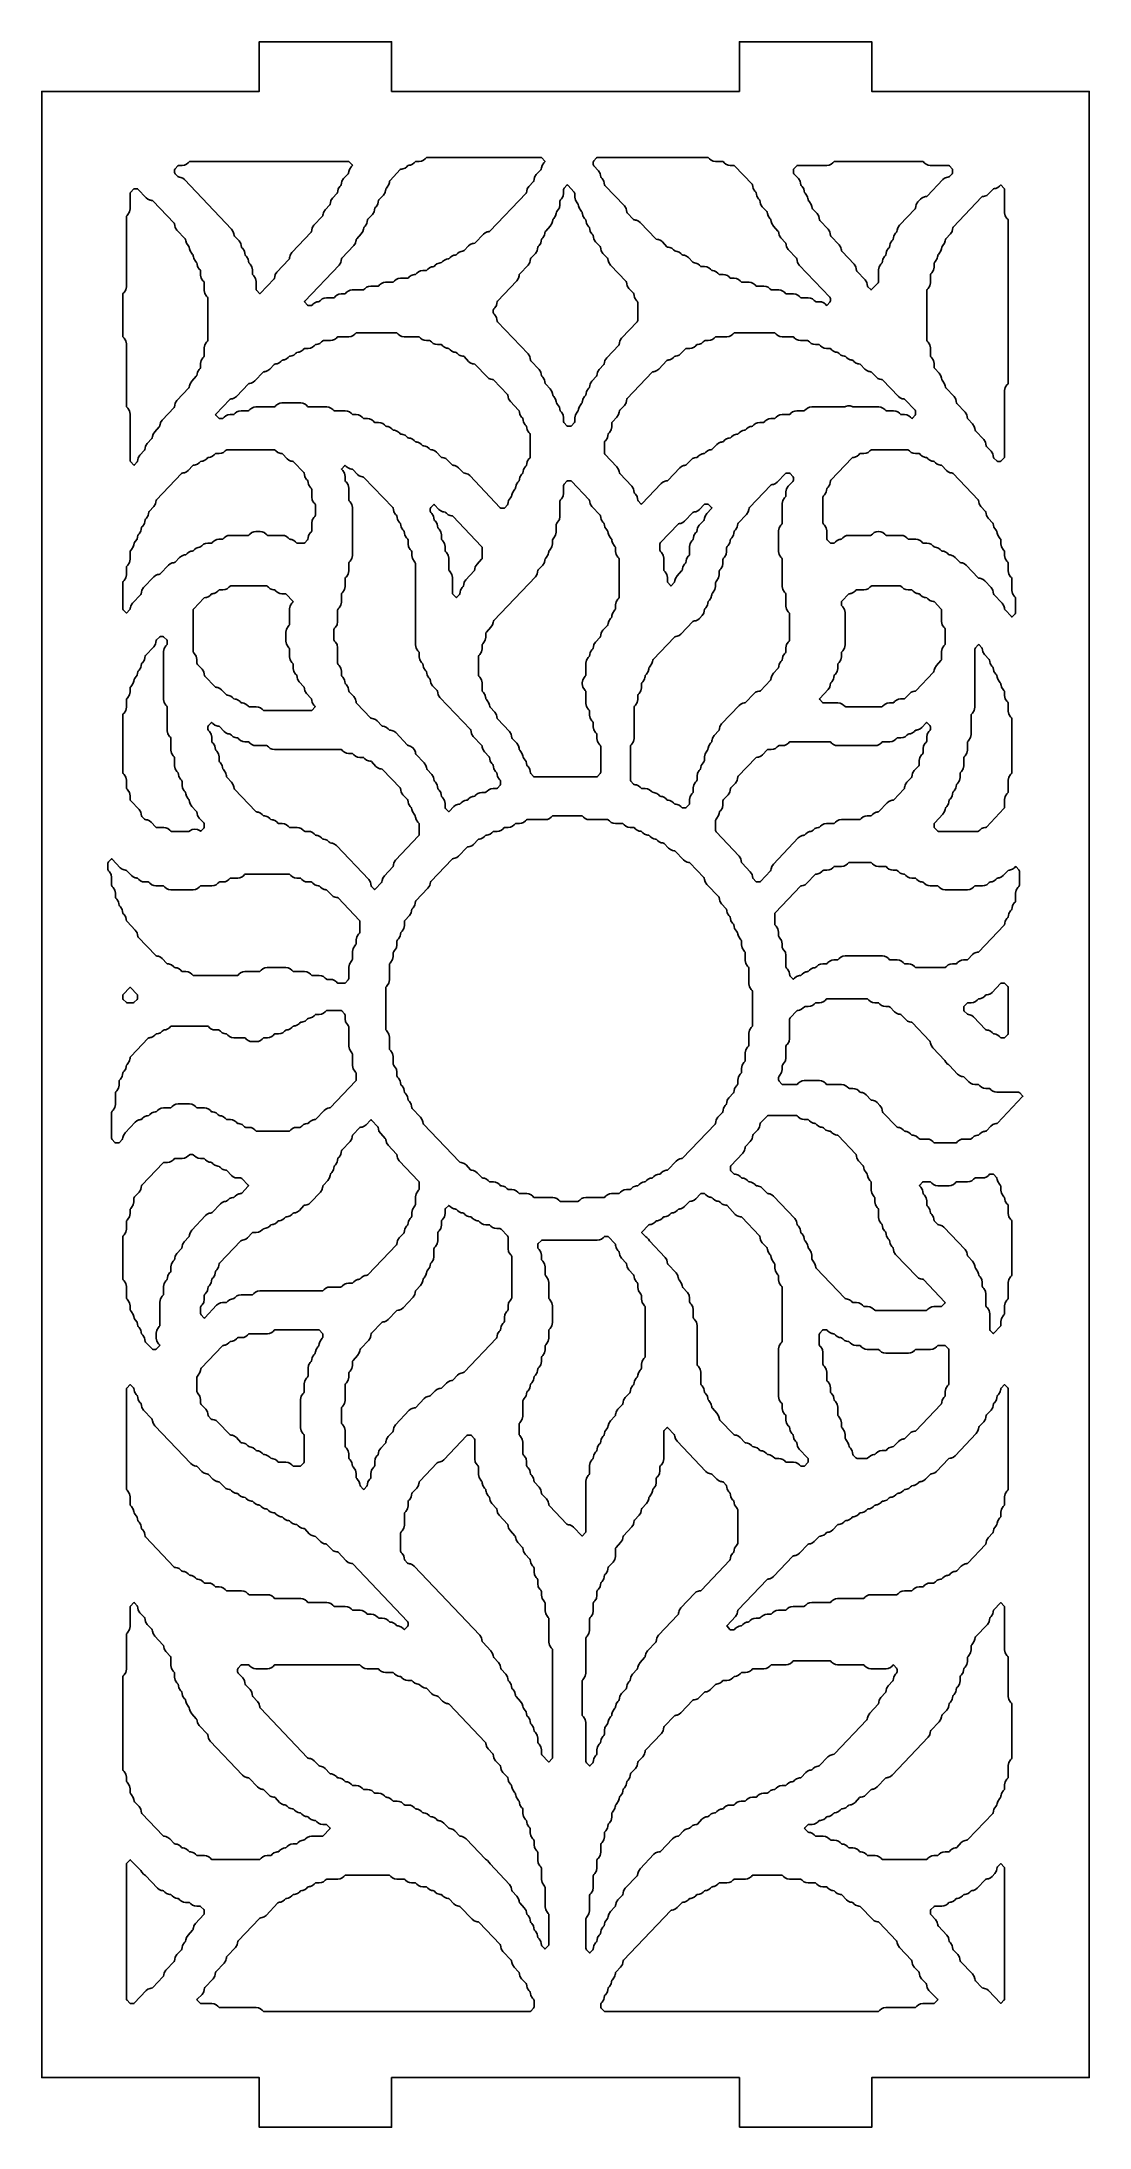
# Model space of a CAD drawing. Header units: millimetres. Extents: x 0 to 63, y 0 to 126.
import ezdxf

# ---------------------------------------------------------------- set-up
doc = ezdxf.new("R2010")
doc.units = ezdxf.units.MM
doc.layers.add('CUT', color=1, linetype='Continuous')

msp = doc.modelspace()

# ---------------------------------------------------------------- linework, layer by layer
at = {"layer": 'CUT'}
for points in [[(42.134, 0), (50.134, 0), (50.134, 3), (63.2679, 3), (63.2679, 123), (50.134, 123), (50.134, 126), (42.134, 126), (42.134, 123), (21.134, 123), (21.134, 126), (13.134, 126), (13.134, 123), (0, 123), (0, 3), (13.134, 3), (13.134, 0), (21.134, 0), (21.134, 3), (42.134, 3)], [(8.0605, 118.3287), (8.2281, 118.5049), (8.2532, 118.5251), (8.2852, 118.5294), (8.4844, 118.5294), (8.6178, 118.5475), (8.7416, 118.6006), (8.8467, 118.6849), (8.8993, 118.7402), (8.9245, 118.7604), (8.9565, 118.7647), (18.5104, 118.7647), (18.5423, 118.7604), (18.5675, 118.7402), (18.7417, 118.557), (18.7609, 118.5294), (18.7417, 118.5018), (18.6819, 118.4389), (18.5799, 118.2799), (18.5555, 118.1529), (18.5532, 118.1533), (18.5357, 118.0622), (18.5114, 118.0243), (18.2344, 117.733), (18.1324, 117.574), (18.1079, 117.447), (18.1057, 117.4474), (18.0882, 117.3563), (18.0638, 117.3184), (18.0106, 117.2624), (17.9086, 117.1034), (17.8842, 116.9764), (17.8819, 116.9768), (17.8644, 116.8858), (17.8401, 116.8478), (17.5631, 116.5565), (17.4611, 116.3975), (17.4367, 116.2705), (17.4344, 116.2709), (17.4169, 116.1799), (17.3926, 116.1419), (17.1156, 115.8507), (17.0136, 115.6916), (16.9892, 115.5646), (16.9869, 115.5651), (16.9694, 115.474), (16.9451, 115.4361), (16.4443, 114.9095), (16.3423, 114.7504), (16.3179, 114.6234), (16.3156, 114.6239), (16.2981, 114.5328), (16.2738, 114.4949), (15.1018, 113.2624), (14.9998, 113.1034), (14.9753, 112.9764), (14.9731, 112.9768), (14.9556, 112.8858), (14.9312, 112.8478), (14.2067, 112.086), (14.1048, 111.9269), (14.0803, 111.7999), (14.0781, 111.8003), (14.0605, 111.7093), (14.0362, 111.6713), (13.202, 110.7941), (13.174, 110.7729), (13.146, 110.7941), (12.9831, 110.9655), (12.9588, 111.0034), (12.9503, 111.0477), (12.9503, 111.5061), (12.9146, 111.6916), (12.8126, 111.8507), (12.7594, 111.9066), (12.735, 111.9446), (12.7265, 111.9888), (12.7265, 112.212), (12.6908, 112.3975), (12.5888, 112.5565), (12.5356, 112.6125), (12.5113, 112.6505), (12.4938, 112.7415), (12.4915, 112.7411), (12.4671, 112.8681), (12.3651, 113.0271), (12.3118, 113.0831), (12.2875, 113.121), (12.27, 113.2121), (12.2677, 113.2117), (12.2433, 113.3387), (12.1413, 113.4977), (12.0881, 113.5537), (12.0638, 113.5916), (12.0462, 113.6827), (12.044, 113.6823), (12.0196, 113.8093), (11.9176, 113.9683), (11.6406, 114.2596), (11.6162, 114.2975), (11.5987, 114.3886), (11.5965, 114.3881), (11.572, 114.5152), (11.4701, 114.6742), (8.623, 117.6681), (8.5179, 117.7523), (8.3941, 117.8054), (8.3183, 117.8157), (8.3187, 117.819), (8.2532, 117.8279), (8.2281, 117.848), (8.0605, 118.0243), (8.0361, 118.0622), (8.0276, 118.1065), (8.0276, 118.2465), (8.0361, 118.2907)], [(17.959, 112.5023), (18.061, 112.6613), (18.0854, 112.7883), (18.0877, 112.7879), (18.1052, 112.879), (18.1295, 112.9169), (18.854, 113.6788), (18.956, 113.8378), (18.9805, 113.9648), (18.9827, 113.9644), (19.0002, 114.0554), (19.0246, 114.0934), (19.3015, 114.3846), (19.4035, 114.5437), (19.428, 114.6707), (19.4302, 114.6702), (19.4477, 114.7613), (19.4721, 114.7992), (19.5253, 114.8552), (19.6273, 115.0143), (19.6517, 115.1413), (19.654, 115.1408), (19.6715, 115.2319), (19.6958, 115.2698), (19.9728, 115.5611), (20.0748, 115.7201), (20.0992, 115.8471), (20.1015, 115.8467), (20.119, 115.9378), (20.1433, 115.9757), (20.1966, 116.0317), (20.2986, 116.1907), (20.323, 116.3177), (20.3252, 116.3173), (20.3428, 116.4084), (20.3671, 116.4463), (20.6441, 116.7376), (20.7461, 116.8966), (20.7705, 117.0236), (20.7728, 117.0232), (20.7903, 117.1142), (20.8146, 117.1522), (20.8678, 117.2082), (20.9698, 117.3672), (20.9943, 117.4942), (20.9965, 117.4938), (21.014, 117.5848), (21.0384, 117.6228), (21.6535, 118.2696), (21.6787, 118.2898), (21.7441, 118.2987), (21.7437, 118.302), (21.8195, 118.3123), (21.9433, 118.3654), (22.0484, 118.4496), (22.101, 118.5049), (22.1262, 118.5251), (22.1916, 118.534), (22.1912, 118.5372), (22.267, 118.5475), (22.3908, 118.6006), (22.4959, 118.6849), (22.5485, 118.7402), (22.5737, 118.7604), (22.6056, 118.7647), (22.8048, 118.7647), (22.9383, 118.7828), (23.062, 118.8359), (23.1672, 118.9201), (23.2198, 118.9755), (23.245, 118.9957), (23.2769, 119), (30.1457, 119), (30.1777, 118.9957), (30.2029, 118.9755), (30.3771, 118.7923), (30.3963, 118.7647), (30.3771, 118.7371), (30.3172, 118.6742), (30.2152, 118.5152), (30.1908, 118.3881), (30.1886, 118.3886), (30.171, 118.2975), (30.1467, 118.2596), (29.8697, 117.9683), (29.7677, 117.8093), (29.7433, 117.6823), (29.741, 117.6827), (29.7235, 117.5916), (29.6992, 117.5537), (29.4222, 117.2624), (29.3202, 117.1034), (29.2958, 116.9764), (29.2935, 116.9768), (29.276, 116.8858), (29.2517, 116.8478), (27.0703, 114.5539), (27.0451, 114.5338), (26.9796, 114.5249), (26.9801, 114.5216), (26.9043, 114.5113), (26.7805, 114.4582), (26.6754, 114.374), (26.1752, 113.848), (26.1501, 113.8279), (26.0846, 113.819), (26.085, 113.8157), (26.0092, 113.8054), (25.8855, 113.7523), (25.7804, 113.6681), (25.504, 113.3775), (25.4788, 113.3573), (25.4133, 113.3484), (25.4138, 113.3451), (25.338, 113.3348), (25.2142, 113.2817), (25.1091, 113.1975), (25.0565, 113.1422), (25.0313, 113.122), (24.9658, 113.1131), (24.9663, 113.1098), (24.8904, 113.0995), (24.7667, 113.0464), (24.6616, 112.9622), (24.6089, 112.9069), (24.5838, 112.8867), (24.5183, 112.8778), (24.5187, 112.8745), (24.4429, 112.8642), (24.3192, 112.8111), (24.2141, 112.7269), (24.1614, 112.6716), (24.1363, 112.6514), (24.0708, 112.6425), (24.0712, 112.6392), (23.9954, 112.6289), (23.8716, 112.5758), (23.7665, 112.4916), (23.7139, 112.4363), (23.6887, 112.4161), (23.6233, 112.4072), (23.6237, 112.4039), (23.5479, 112.3936), (23.4241, 112.3405), (23.319, 112.2563), (23.2664, 112.201), (23.2412, 112.1808), (23.2093, 112.1765), (23.0101, 112.1765), (22.8766, 112.1583), (22.7529, 112.1052), (22.6478, 112.021), (22.5951, 111.9657), (22.57, 111.9455), (22.5045, 111.9366), (22.5049, 111.9333), (22.4291, 111.923), (22.3054, 111.8699), (22.2002, 111.7857), (22.1476, 111.7304), (22.1224, 111.7102), (22.0905, 111.7059), (21.6675, 111.7059), (21.5341, 111.6877), (21.4103, 111.6346), (21.3052, 111.5504), (21.2526, 111.4951), (21.2274, 111.4749), (21.1955, 111.4706), (20.7725, 111.4706), (20.6391, 111.4525), (20.5153, 111.3994), (20.4102, 111.3151), (20.3576, 111.2598), (20.3324, 111.2396), (20.3004, 111.2353), (19.8775, 111.2353), (19.744, 111.2172), (19.6203, 111.1641), (19.5152, 111.0799), (19.4625, 111.0245), (19.4374, 111.0043), (19.4054, 111), (18.7587, 111), (18.6253, 110.9819), (18.5015, 110.9288), (18.3964, 110.8446), (18.3437, 110.7892), (18.3186, 110.769), (18.2866, 110.7647), (18.0874, 110.7647), (17.954, 110.7466), (17.8302, 110.6935), (17.7251, 110.6093), (17.6725, 110.5539), (17.6473, 110.5338), (17.6153, 110.5294), (17.1924, 110.5294), (17.059, 110.5113), (16.9352, 110.4582), (16.8301, 110.374), (16.7775, 110.3186), (16.7523, 110.2985), (16.6868, 110.2896), (16.6872, 110.2863), (16.6114, 110.276), (16.4877, 110.2229), (16.3826, 110.1387), (16.3299, 110.0833), (16.3048, 110.0632), (16.2728, 110.0588), (16.1167, 110.0588), (16.0847, 110.0632), (16.0596, 110.0833), (15.8854, 110.2665), (15.8661, 110.2941), (15.8854, 110.3217)], [(40.2148, 119), (40.2468, 118.9957), (40.2719, 118.9755), (40.3246, 118.9201), (40.4297, 118.8359), (40.5534, 118.7828), (40.6869, 118.7647), (41.1098, 118.7647), (41.1418, 118.7604), (41.167, 118.7402), (41.2196, 118.6849), (41.3247, 118.6006), (41.4485, 118.5475), (41.5819, 118.5294), (41.7811, 118.5294), (41.813, 118.5251), (41.8382, 118.5049), (42.9009, 117.3875), (42.9252, 117.3495), (42.9427, 117.2585), (42.945, 117.2589), (42.9694, 117.1319), (43.0714, 116.9729), (43.1246, 116.9169), (43.1489, 116.879), (43.1665, 116.7879), (43.1687, 116.7883), (43.1931, 116.6613), (43.2951, 116.5023), (43.3484, 116.4463), (43.3727, 116.4084), (43.3902, 116.3173), (43.3925, 116.3177), (43.4169, 116.1907), (43.5189, 116.0317), (43.7959, 115.7404), (43.8202, 115.7025), (43.8377, 115.6114), (43.84, 115.6119), (43.8644, 115.4848), (43.9664, 115.3258), (44.0196, 115.2698), (44.044, 115.2319), (44.0615, 115.1408), (44.0637, 115.1413), (44.0882, 115.0143), (44.1902, 114.8552), (44.4672, 114.5639), (44.4915, 114.526), (44.509, 114.4349), (44.5113, 114.4354), (44.5357, 114.3084), (44.6377, 114.1493), (44.9147, 113.8581), (44.939, 113.8201), (44.9565, 113.7291), (44.9588, 113.7295), (44.9832, 113.6025), (45.0852, 113.4435), (45.5859, 112.9169), (45.6103, 112.879), (45.6278, 112.7879), (45.63, 112.7883), (45.6545, 112.6613), (45.7565, 112.5023), (47.5997, 110.5639), (47.6241, 110.526), (47.6326, 110.4818), (47.6326, 110.3418), (47.6241, 110.2975), (47.5997, 110.2596), (47.4368, 110.0883), (47.4088, 110.067), (47.3808, 110.0883), (47.3329, 110.1387), (47.2278, 110.2229), (47.104, 110.276), (46.9706, 110.2941), (46.7714, 110.2941), (46.7394, 110.2985), (46.7143, 110.3186), (46.6616, 110.374), (46.5565, 110.4582), (46.4328, 110.5113), (46.2993, 110.5294), (45.8764, 110.5294), (45.8444, 110.5338), (45.8192, 110.5539), (45.7666, 110.6093), (45.6615, 110.6935), (45.5377, 110.7466), (45.4043, 110.7647), (44.9813, 110.7647), (44.9494, 110.769), (44.9242, 110.7892), (44.8716, 110.8446), (44.7665, 110.9288), (44.6427, 110.9819), (44.5092, 111), (44.0863, 111), (44.0543, 111.0043), (44.0292, 111.0245), (43.9765, 111.0799), (43.8714, 111.1641), (43.7477, 111.2172), (43.6142, 111.2353), (43.1913, 111.2353), (43.1593, 111.2396), (43.1341, 111.2598), (43.0815, 111.3151), (42.9764, 111.3994), (42.8526, 111.4525), (42.7192, 111.4706), (42.2962, 111.4706), (42.2643, 111.4749), (42.2391, 111.4951), (42.1865, 111.5504), (42.0814, 111.6346), (41.9576, 111.6877), (41.8242, 111.7059), (41.625, 111.7059), (41.593, 111.7102), (41.5678, 111.7304), (41.5152, 111.7857), (41.4101, 111.8699), (41.2863, 111.923), (41.1529, 111.9412), (40.9537, 111.9412), (40.9217, 111.9455), (40.8966, 111.9657), (40.8439, 112.021), (40.7388, 112.1052), (40.6151, 112.1583), (40.5393, 112.1686), (40.5397, 112.1719), (40.4742, 112.1808), (40.4491, 112.201), (40.3964, 112.2563), (40.2913, 112.3405), (40.1676, 112.3936), (40.0341, 112.4118), (39.8349, 112.4118), (39.803, 112.4161), (39.7778, 112.4363), (39.7252, 112.4916), (39.6201, 112.5758), (39.4963, 112.6289), (39.4205, 112.6392), (39.4209, 112.6425), (39.3555, 112.6514), (39.3303, 112.6716), (39.0539, 112.9622), (38.9488, 113.0464), (38.825, 113.0995), (38.7492, 113.1098), (38.7497, 113.1131), (38.6842, 113.122), (38.659, 113.1422), (38.6064, 113.1975), (38.5013, 113.2817), (38.3775, 113.3348), (38.3017, 113.3451), (38.3021, 113.3484), (38.2367, 113.3573), (38.2115, 113.3775), (38.1589, 113.4328), (38.0538, 113.517), (37.93, 113.5701), (37.8542, 113.5804), (37.8546, 113.5837), (37.7892, 113.5926), (37.764, 113.6127), (37.4876, 113.9034), (37.3825, 113.9876), (37.2587, 114.0407), (37.1829, 114.051), (37.1834, 114.0543), (37.1179, 114.0632), (37.0927, 114.0833), (36.1451, 115.0799), (36.0399, 115.1641), (35.9162, 115.2172), (35.8404, 115.2275), (35.8408, 115.2307), (35.7753, 115.2396), (35.7502, 115.2598), (35.3588, 115.6713), (35.3345, 115.7093), (35.317, 115.8003), (35.3147, 115.7999), (35.2903, 115.9269), (35.1883, 116.086), (34.0163, 117.3184), (33.9919, 117.3563), (33.9744, 117.4474), (33.9722, 117.447), (33.9477, 117.574), (33.8457, 117.733), (33.7925, 117.789), (33.7682, 117.8269), (33.7507, 117.918), (33.7484, 117.9176), (33.724, 118.0446), (33.622, 118.2036), (33.345, 118.4949), (33.3207, 118.5328), (33.3122, 118.5771), (33.3122, 118.717), (33.3207, 118.7613), (33.345, 118.7992), (33.5126, 118.9755), (33.5378, 118.9957), (33.5697, 119)], [(45.395, 118.1065), (45.395, 118.2465), (45.4035, 118.2907), (45.4279, 118.3287), (45.5955, 118.5049), (45.6206, 118.5251), (45.6526, 118.5294), (47.4181, 118.5294), (47.5515, 118.5475), (47.6753, 118.6006), (47.7804, 118.6849), (47.833, 118.7402), (47.8582, 118.7604), (47.8902, 118.7647), (53.1927, 118.7647), (53.2246, 118.7604), (53.2498, 118.7402), (53.3025, 118.6849), (53.4076, 118.6006), (53.5313, 118.5475), (53.6648, 118.5294), (54.759, 118.5294), (54.7909, 118.5251), (54.8161, 118.5049), (54.9837, 118.3287), (55.0081, 118.2907), (55.0166, 118.2465), (55.0166, 118.1065), (55.0081, 118.0622), (54.9837, 118.0243), (54.8161, 117.848), (54.7909, 117.8279), (54.7255, 117.819), (54.7259, 117.8157), (54.6501, 117.8054), (54.5263, 117.7523), (54.4212, 117.6681), (53.4736, 116.6716), (53.4484, 116.6514), (53.3829, 116.6425), (53.3834, 116.6392), (53.3076, 116.6289), (53.1838, 116.5758), (53.0787, 116.4916), (52.9167, 116.3212), (52.8147, 116.1622), (52.7903, 116.0352), (52.788, 116.0356), (52.7705, 115.9446), (52.7462, 115.9066), (51.7979, 114.9095), (51.6959, 114.7504), (51.6715, 114.6234), (51.6692, 114.6239), (51.6517, 114.5328), (51.6274, 114.4949), (51.5741, 114.4389), (51.4722, 114.2799), (51.4477, 114.1529), (51.4455, 114.1533), (51.4279, 114.0622), (51.4036, 114.0243), (51.3504, 113.9683), (51.2484, 113.8093), (51.224, 113.6823), (51.2217, 113.6827), (51.2042, 113.5916), (51.1799, 113.5537), (51.1266, 113.4977), (51.0246, 113.3387), (51.0002, 113.2117), (50.9979, 113.2121), (50.9804, 113.121), (50.9561, 113.0831), (50.9029, 113.0271), (50.8009, 112.8681), (50.7764, 112.7411), (50.7742, 112.7415), (50.7567, 112.6505), (50.7323, 112.6125), (50.6791, 112.5565), (50.5771, 112.3975), (50.5414, 112.212), (50.5414, 111.5182), (50.5329, 111.474), (50.5086, 111.4361), (50.1219, 111.0294), (50.0939, 111.0082), (50.0659, 111.0294), (49.903, 111.2008), (49.8787, 111.2387), (49.8612, 111.3298), (49.8589, 111.3293), (49.8345, 111.4563), (49.7325, 111.6154), (49.2317, 112.1419), (49.2074, 112.1799), (49.1899, 112.2709), (49.1876, 112.2705), (49.1632, 112.3975), (49.0612, 112.5565), (48.3367, 113.3184), (48.3124, 113.3563), (48.2949, 113.4474), (48.2926, 113.447), (48.2682, 113.574), (48.1662, 113.733), (47.6654, 114.2596), (47.6411, 114.2975), (47.6236, 114.3886), (47.6213, 114.3881), (47.5969, 114.5152), (47.4949, 114.6742), (46.9942, 115.2008), (46.9698, 115.2387), (46.9523, 115.3298), (46.9501, 115.3293), (46.9256, 115.4563), (46.8236, 115.6154), (46.5467, 115.9066), (46.5223, 115.9446), (46.5048, 116.0356), (46.5025, 116.0352), (46.4781, 116.1622), (46.3761, 116.3212), (46.3229, 116.3772), (46.2986, 116.4152), (46.281, 116.5062), (46.2788, 116.5058), (46.2544, 116.6328), (46.1524, 116.7918), (46.0991, 116.8478), (46.0748, 116.8858), (46.0573, 116.9768), (46.055, 116.9764), (46.0306, 117.1034), (45.9286, 117.2624), (45.8754, 117.3184), (45.8511, 117.3563), (45.8335, 117.4474), (45.8313, 117.447), (45.8068, 117.574), (45.7049, 117.733), (45.4279, 118.0243), (45.4035, 118.0622)], [(27.503, 110.2907), (27.5273, 110.3287), (28.6993, 111.5611), (28.8013, 111.7201), (28.8258, 111.8471), (28.828, 111.8467), (28.8455, 111.9378), (28.8699, 111.9757), (29.3706, 112.5023), (29.4726, 112.6613), (29.497, 112.7883), (29.4993, 112.7879), (29.5168, 112.879), (29.5411, 112.9169), (29.8181, 113.2082), (29.9201, 113.3672), (29.9445, 113.4942), (29.9468, 113.4938), (29.9643, 113.5848), (29.9886, 113.6228), (30.0419, 113.6788), (30.1439, 113.8378), (30.1683, 113.9648), (30.1706, 113.9644), (30.1881, 114.0554), (30.2124, 114.0934), (30.2656, 114.1493), (30.3676, 114.3084), (30.3921, 114.4354), (30.3943, 114.4349), (30.4118, 114.526), (30.4362, 114.5639), (30.7132, 114.8552), (30.8151, 115.0143), (30.8396, 115.1413), (30.8418, 115.1408), (30.8593, 115.2319), (30.8837, 115.2698), (30.9369, 115.3258), (31.0389, 115.4848), (31.0633, 115.6119), (31.0656, 115.6114), (31.0831, 115.7025), (31.1074, 115.7404), (31.1607, 115.7964), (31.2626, 115.9554), (31.2983, 116.141), (31.2983, 116.3641), (31.3069, 116.4084), (31.3312, 116.4463), (31.3844, 116.5023), (31.4864, 116.6613), (31.5221, 116.8468), (31.5221, 117.07), (31.5306, 117.1142), (31.5549, 117.1522), (31.7179, 117.3235), (31.7459, 117.3447), (31.7738, 117.3235), (32.1605, 116.9169), (32.1849, 116.879), (32.1934, 116.8347), (32.1934, 116.6115), (32.2291, 116.426), (32.331, 116.267), (32.3843, 116.211), (32.4086, 116.1731), (32.4261, 116.082), (32.4284, 116.0824), (32.4528, 115.9554), (32.5548, 115.7964), (32.608, 115.7404), (32.6324, 115.7025), (32.6499, 115.6114), (32.6521, 115.6119), (32.6766, 115.4848), (32.7786, 115.3258), (32.8318, 115.2698), (32.8561, 115.2319), (32.8736, 115.1408), (32.8759, 115.1413), (32.9003, 115.0143), (33.0023, 114.8552), (33.0556, 114.7992), (33.0799, 114.7613), (33.0974, 114.6702), (33.0997, 114.6707), (33.1241, 114.5437), (33.2261, 114.3846), (33.2793, 114.3287), (33.3036, 114.2907), (33.3212, 114.1997), (33.3234, 114.2001), (33.3478, 114.0731), (33.4498, 113.914), (33.7268, 113.6228), (33.7512, 113.5848), (33.7687, 113.4938), (33.7709, 113.4942), (33.7954, 113.3672), (33.8973, 113.2082), (34.1743, 112.9169), (34.1987, 112.879), (34.2162, 112.7879), (34.2184, 112.7883), (34.2429, 112.6613), (34.3449, 112.5023), (35.2931, 111.5051), (35.3174, 111.4672), (35.335, 111.3761), (35.3372, 111.3766), (35.3617, 111.2496), (35.4636, 111.0905), (35.7406, 110.7992), (35.765, 110.7613), (35.7825, 110.6702), (35.7847, 110.6707), (35.8092, 110.5437), (35.9112, 110.3846), (35.9644, 110.3287), (35.9887, 110.2907), (35.9972, 110.2465), (35.9972, 109.1653), (35.9887, 109.121), (35.9644, 109.0831), (35.0161, 108.086), (34.9141, 107.9269), (34.8897, 107.7999), (34.8875, 107.8003), (34.8699, 107.7093), (34.8456, 107.6713), (34.1211, 106.9095), (34.0191, 106.7504), (33.9947, 106.6234), (33.9924, 106.6239), (33.9749, 106.5328), (33.9506, 106.4949), (33.6736, 106.2036), (33.5716, 106.0446), (33.5472, 105.9176), (33.5449, 105.918), (33.5274, 105.8269), (33.5031, 105.789), (33.2261, 105.4977), (33.1241, 105.3387), (33.0997, 105.2117), (33.0974, 105.2121), (33.0799, 105.121), (33.0556, 105.0831), (33.0023, 105.0271), (32.9003, 104.8681), (32.8759, 104.7411), (32.8736, 104.7415), (32.8561, 104.6505), (32.8318, 104.6125), (32.7786, 104.5565), (32.6766, 104.3975), (32.6521, 104.2705), (32.6499, 104.2709), (32.6324, 104.1799), (32.608, 104.1419), (32.5548, 104.086), (32.4528, 103.9269), (32.4284, 103.7999), (32.4261, 103.8003), (32.4086, 103.7093), (32.3843, 103.6713), (32.331, 103.6154), (32.2291, 103.4563), (32.1934, 103.2708), (32.1934, 103.0477), (32.1849, 103.0034), (32.1605, 102.9655), (31.9929, 102.7892), (31.9677, 102.769), (31.9358, 102.7647), (31.7797, 102.7647), (31.7477, 102.769), (31.7225, 102.7892), (31.5549, 102.9655), (31.5306, 103.0034), (31.5221, 103.0477), (31.5221, 103.2708), (31.4864, 103.4563), (31.3844, 103.6154), (31.3312, 103.6713), (31.3069, 103.7093), (31.2893, 103.8003), (31.2871, 103.7999), (31.2626, 103.9269), (31.1607, 104.086), (31.1074, 104.1419), (31.0831, 104.1799), (31.0656, 104.2709), (31.0633, 104.2705), (31.0389, 104.3975), (30.9369, 104.5565), (30.8837, 104.6125), (30.8593, 104.6505), (30.8418, 104.7415), (30.8396, 104.7411), (30.8151, 104.8681), (30.7132, 105.0271), (30.4362, 105.3184), (30.4118, 105.3563), (30.3943, 105.4474), (30.3921, 105.447), (30.3676, 105.574), (30.2656, 105.733), (30.2124, 105.789), (30.1881, 105.8269), (30.1706, 105.918), (30.1683, 105.9176), (30.1439, 106.0446), (30.0419, 106.2036), (29.5411, 106.7302), (29.5168, 106.7681), (29.4993, 106.8592), (29.497, 106.8587), (29.4726, 106.9857), (29.3706, 107.1448), (27.5273, 109.0831), (27.503, 109.121), (27.4855, 109.2121), (27.4832, 109.2117), (27.4588, 109.3387), (27.3568, 109.4977), (27.3036, 109.5537), (27.2792, 109.5916), (27.2707, 109.6359), (27.2707, 109.7759), (27.2792, 109.8201), (27.3036, 109.8581), (27.3568, 109.914), (27.4588, 110.0731), (27.4832, 110.2001), (27.4855, 110.1997)], [(54.1301, 113.1142), (54.1544, 113.1522), (54.2076, 113.2082), (54.3096, 113.3672), (54.334, 113.4942), (54.3363, 113.4938), (54.3538, 113.5848), (54.3781, 113.6228), (54.4314, 113.6788), (54.5334, 113.8378), (54.5578, 113.9648), (54.5601, 113.9644), (54.5776, 114.0554), (54.6019, 114.0934), (54.8789, 114.3846), (54.9809, 114.5437), (55.0053, 114.6707), (55.0076, 114.6702), (55.0251, 114.7613), (55.0494, 114.7992), (56.7833, 116.6225), (56.8085, 116.6427), (56.874, 116.6516), (56.8735, 116.6549), (56.9493, 116.6652), (57.0731, 116.7183), (57.1782, 116.8025), (57.4546, 117.0931), (57.4798, 117.1133), (57.5452, 117.1222), (57.5448, 117.1255), (57.6206, 117.1358), (57.7444, 117.1889), (57.8495, 117.2731), (57.8974, 117.3235), (57.9254, 117.3447), (57.9534, 117.3235), (58.1163, 117.1522), (58.1406, 117.1142), (58.1492, 117.07), (58.1492, 115.6704), (58.1849, 115.4848), (58.2868, 115.3258), (58.3401, 115.2698), (58.3644, 115.2319), (58.3729, 115.1876), (58.3729, 105.4006), (58.3644, 105.3563), (58.3401, 105.3184), (58.2868, 105.2624), (58.1849, 105.1034), (58.1492, 104.9179), (58.1492, 100.93), (58.1406, 100.8858), (58.1163, 100.8478), (57.9487, 100.6716), (57.9235, 100.6514), (57.8916, 100.6471), (57.7355, 100.6471), (57.7035, 100.6514), (57.6783, 100.6716), (57.5107, 100.8478), (57.4864, 100.8858), (57.4689, 100.9768), (57.4666, 100.9764), (57.4422, 101.1034), (57.3402, 101.2624), (57.0632, 101.5537), (57.0389, 101.5916), (57.0214, 101.6827), (57.0191, 101.6823), (56.9947, 101.8093), (56.8927, 101.9683), (56.392, 102.4949), (56.3676, 102.5328), (56.3501, 102.6239), (56.3479, 102.6234), (56.3234, 102.7504), (56.2214, 102.9095), (55.9444, 103.2008), (55.9201, 103.2387), (55.9026, 103.3298), (55.9003, 103.3293), (55.8759, 103.4563), (55.7739, 103.6154), (55.2732, 104.1419), (55.2488, 104.1799), (55.2313, 104.2709), (55.2291, 104.2705), (55.2046, 104.3975), (55.1027, 104.5565), (54.6019, 105.0831), (54.5776, 105.121), (54.5601, 105.2121), (54.5578, 105.2117), (54.5334, 105.3387), (54.4314, 105.4977), (54.3781, 105.5537), (54.3538, 105.5916), (54.3363, 105.6827), (54.334, 105.6823), (54.3096, 105.8093), (54.2076, 105.9683), (53.9306, 106.2596), (53.9063, 106.2975), (53.8978, 106.3418), (53.8978, 106.5649), (53.8621, 106.7504), (53.7601, 106.9095), (53.7069, 106.9655), (53.6825, 107.0034), (53.674, 107.0477), (53.674, 107.5061), (53.6383, 107.6916), (53.5364, 107.8507), (53.4831, 107.9066), (53.4588, 107.9446), (53.4503, 107.9888), (53.4503, 110.9523), (53.4588, 110.9966), (53.4831, 111.0345), (53.5364, 111.0905), (53.6383, 111.2496), (53.674, 111.4351), (53.674, 111.8935), (53.6825, 111.9378), (53.7069, 111.9757), (53.7601, 112.0317), (53.8621, 112.1907), (53.8978, 112.3763), (53.8978, 112.5994), (53.9063, 112.6437), (53.9306, 112.6816), (53.9839, 112.7376), (54.0858, 112.8966), (54.1103, 113.0236), (54.1125, 113.0232)], [(5.1188, 111.1998), (5.1188, 115.4229), (5.1273, 115.4672), (5.1516, 115.5051), (5.2049, 115.5611), (5.3068, 115.7201), (5.3425, 115.9057), (5.3425, 116.8347), (5.3511, 116.879), (5.3754, 116.9169), (5.543, 117.0931), (5.5682, 117.1133), (5.6001, 117.1176), (5.7562, 117.1176), (5.7882, 117.1133), (5.8134, 117.0931), (6.3135, 116.5672), (6.4186, 116.483), (6.5424, 116.4299), (6.6182, 116.4196), (6.6177, 116.4163), (6.6832, 116.4074), (6.7084, 116.3873), (7.9948, 115.0345), (8.0191, 114.9966), (8.0366, 114.9055), (8.0389, 114.906), (8.0633, 114.779), (8.1653, 114.6199), (8.6661, 114.0934), (8.6904, 114.0554), (8.7079, 113.9644), (8.7102, 113.9648), (8.7346, 113.8378), (8.8366, 113.6788), (8.8898, 113.6228), (8.9141, 113.5848), (8.9317, 113.4938), (8.9339, 113.4942), (8.9583, 113.3672), (9.0603, 113.2082), (9.1136, 113.1522), (9.1379, 113.1142), (9.1554, 113.0232), (9.1577, 113.0236), (9.1821, 112.8966), (9.2841, 112.7376), (9.3373, 112.6816), (9.3617, 112.6437), (9.3792, 112.5526), (9.3814, 112.553), (9.4059, 112.426), (9.5078, 112.267), (9.5611, 112.211), (9.5854, 112.1731), (9.5939, 112.1288), (9.5939, 111.9057), (9.6296, 111.7201), (9.7316, 111.5611), (9.7848, 111.5051), (9.8092, 111.4672), (9.8177, 111.4229), (9.8177, 110.9645), (9.8534, 110.779), (9.9554, 110.6199), (10.0086, 110.5639), (10.0329, 110.526), (10.0414, 110.4818), (10.0414, 107.9888), (10.0329, 107.9446), (10.0086, 107.9066), (9.9554, 107.8507), (9.8534, 107.6916), (9.8177, 107.5061), (9.8177, 107.0477), (9.8092, 107.0034), (9.7848, 106.9655), (9.7316, 106.9095), (9.6296, 106.7504), (9.5939, 106.5649), (9.5939, 106.3418), (9.5854, 106.2975), (9.5611, 106.2596), (9.5078, 106.2036), (9.4059, 106.0446), (9.3814, 105.9176), (9.3792, 105.918), (9.3617, 105.8269), (9.3373, 105.789), (9.0603, 105.4977), (8.9583, 105.3387), (8.9339, 105.2117), (8.9317, 105.2121), (8.9141, 105.121), (8.8898, 105.0831), (8.1653, 104.3212), (8.0633, 104.1622), (8.0389, 104.0352), (8.0366, 104.0356), (8.0191, 103.9446), (7.9948, 103.9066), (7.2703, 103.1448), (7.1683, 102.9857), (7.1439, 102.8587), (7.1416, 102.8592), (7.1241, 102.7681), (7.0998, 102.7302), (6.8228, 102.4389), (6.7208, 102.2799), (6.6963, 102.1529), (6.6941, 102.1533), (6.6766, 102.0622), (6.6522, 102.0243), (6.3752, 101.733), (6.2733, 101.574), (6.2488, 101.447), (6.2466, 101.4474), (6.2291, 101.3563), (6.2047, 101.3184), (5.9277, 101.0271), (5.8257, 100.8681), (5.8013, 100.7411), (5.7991, 100.7415), (5.7815, 100.6505), (5.7572, 100.6125), (5.5943, 100.4412), (5.5663, 100.42), (5.5383, 100.4412), (5.3754, 100.6125), (5.3511, 100.6505), (5.3425, 100.6947), (5.3425, 103.5061), (5.3068, 103.6916), (5.2049, 103.8507), (5.1516, 103.9066), (5.1273, 103.9446), (5.1188, 103.9888), (5.1188, 107.7414), (5.0831, 107.9269), (4.9811, 108.086), (4.9279, 108.1419), (4.9035, 108.1799), (4.895, 108.2241), (4.895, 110.717), (4.9035, 110.7613), (4.9279, 110.7992), (4.9811, 110.8552), (5.0831, 111.0143)], [(11.3607, 104.3873), (11.3858, 104.4074), (11.4513, 104.4163), (11.4509, 104.4196), (11.5267, 104.4299), (11.6504, 104.483), (11.7556, 104.5672), (12.4795, 105.3284), (12.5046, 105.3486), (12.5701, 105.3575), (12.5697, 105.3608), (12.6455, 105.3711), (12.7692, 105.4242), (12.8743, 105.5084), (13.3745, 106.0343), (13.3997, 106.0545), (13.4651, 106.0634), (13.4647, 106.0667), (13.5405, 106.077), (13.6643, 106.1301), (13.7694, 106.2143), (14.0458, 106.5049), (14.0709, 106.5251), (14.1364, 106.534), (14.136, 106.5372), (14.2118, 106.5475), (14.3355, 106.6006), (14.4406, 106.6849), (14.4933, 106.7402), (14.5184, 106.7604), (14.5839, 106.7693), (14.5835, 106.7725), (14.6593, 106.7828), (14.783, 106.8359), (14.8881, 106.9201), (14.9408, 106.9755), (14.966, 106.9957), (15.0314, 107.0046), (15.031, 107.0078), (15.1068, 107.0181), (15.2306, 107.0712), (15.3357, 107.1554), (15.3883, 107.2108), (15.4135, 107.231), (15.4789, 107.2398), (15.4785, 107.2431), (15.5543, 107.2534), (15.6781, 107.3065), (15.7832, 107.3907), (15.8358, 107.4461), (15.861, 107.4662), (15.8929, 107.4706), (16.0921, 107.4706), (16.2256, 107.4887), (16.3493, 107.5418), (16.4544, 107.626), (16.5071, 107.6814), (16.5322, 107.7015), (16.5977, 107.7104), (16.5973, 107.7137), (16.6731, 107.724), (16.7969, 107.7771), (16.902, 107.8613), (16.9546, 107.9167), (16.9798, 107.9368), (17.0117, 107.9412), (17.4347, 107.9412), (17.5681, 107.9593), (17.6919, 108.0124), (17.797, 108.0966), (17.8496, 108.152), (17.8748, 108.1721), (17.9067, 108.1765), (18.5534, 108.1765), (18.6869, 108.1946), (18.8107, 108.2477), (18.9158, 108.3319), (18.9684, 108.3873), (18.9936, 108.4074), (19.0255, 108.4118), (21.4192, 108.4118), (21.4512, 108.4074), (21.4763, 108.3873), (21.529, 108.3319), (21.6341, 108.2477), (21.7578, 108.1946), (21.8913, 108.1765), (22.7618, 108.1765), (22.7937, 108.1721), (22.8189, 108.152), (22.8715, 108.0966), (22.9766, 108.0124), (23.1004, 107.9593), (23.2338, 107.9412), (23.433, 107.9412), (23.465, 107.9368), (23.4902, 107.9167), (23.5428, 107.8613), (23.6479, 107.7771), (23.7717, 107.724), (23.9051, 107.7059), (24.1043, 107.7059), (24.1363, 107.7015), (24.1614, 107.6814), (24.2141, 107.626), (24.3192, 107.5418), (24.4429, 107.4887), (24.5187, 107.4784), (24.5183, 107.4751), (24.5838, 107.4662), (24.6089, 107.4461), (24.6616, 107.3907), (24.7667, 107.3065), (24.8904, 107.2534), (24.9663, 107.2431), (24.9658, 107.2398), (25.0313, 107.231), (25.0565, 107.2108), (25.1091, 107.1554), (25.2142, 107.0712), (25.338, 107.0181), (25.4138, 107.0078), (25.4133, 107.0046), (25.4788, 106.9957), (25.504, 106.9755), (25.7804, 106.6849), (25.8855, 106.6006), (26.0092, 106.5475), (26.085, 106.5372), (26.0846, 106.534), (26.1501, 106.5251), (26.1752, 106.5049), (26.8991, 105.7437), (27.0042, 105.6595), (27.128, 105.6064), (27.2038, 105.5961), (27.2034, 105.5928), (27.2689, 105.5839), (27.294, 105.5637), (28.1329, 104.6816), (28.1572, 104.6437), (28.1747, 104.5526), (28.177, 104.553), (28.2014, 104.426), (28.3034, 104.267), (28.8042, 103.7404), (28.8285, 103.7025), (28.846, 103.6114), (28.8483, 103.6119), (28.8727, 103.4848), (28.9747, 103.3258), (29.0279, 103.2698), (29.0523, 103.2319), (29.0698, 103.1408), (29.072, 103.1413), (29.0965, 103.0143), (29.1984, 102.8552), (29.2517, 102.7992), (29.276, 102.7613), (29.2935, 102.6702), (29.2958, 102.6707), (29.3202, 102.5437), (29.4222, 102.3846), (29.4754, 102.3287), (29.4998, 102.2907), (29.5083, 102.2465), (29.5083, 100.93), (29.4998, 100.8858), (29.4754, 100.8478), (29.4222, 100.7918), (29.3202, 100.6328), (29.2958, 100.5058), (29.2935, 100.5062), (29.276, 100.4152), (29.2517, 100.3772), (29.1984, 100.3212), (29.0965, 100.1622), (29.072, 100.0352), (29.0698, 100.0356), (29.0523, 99.9446), (29.0279, 99.9066), (28.9747, 99.8507), (28.8727, 99.6916), (28.8483, 99.5646), (28.846, 99.5651), (28.8285, 99.474), (28.8042, 99.4361), (28.7509, 99.3801), (28.6489, 99.221), (28.6245, 99.094), (28.6223, 99.0945), (28.6047, 99.0034), (28.5804, 98.9655), (28.5272, 98.9095), (28.4252, 98.7504), (28.4008, 98.6234), (28.3985, 98.6239), (28.381, 98.5328), (28.3567, 98.4949), (28.3034, 98.4389), (28.2014, 98.2799), (28.177, 98.1529), (28.1747, 98.1533), (28.1572, 98.0622), (28.1329, 98.0243), (27.9653, 97.848), (27.9401, 97.8279), (27.9082, 97.8235), (27.7521, 97.8235), (27.7201, 97.8279), (27.6949, 97.848), (25.8522, 99.7857), (25.7471, 99.8699), (25.6234, 99.923), (25.5476, 99.9333), (25.548, 99.9366), (25.4825, 99.9455), (25.4574, 99.9657), (25.181, 100.2563), (25.0759, 100.3405), (24.9521, 100.3936), (24.8763, 100.4039), (24.8767, 100.4072), (24.8113, 100.4161), (24.7861, 100.4363), (24.5097, 100.7269), (24.4046, 100.8111), (24.2808, 100.8642), (24.205, 100.8745), (24.2055, 100.8778), (24.14, 100.8867), (24.1148, 100.9069), (23.8384, 101.1975), (23.7333, 101.2817), (23.6096, 101.3348), (23.5337, 101.3451), (23.5342, 101.3484), (23.4687, 101.3573), (23.4435, 101.3775), (23.3909, 101.4328), (23.2858, 101.517), (23.162, 101.5701), (23.0862, 101.5804), (23.0867, 101.5837), (23.0212, 101.5926), (22.996, 101.6127), (22.9434, 101.6681), (22.8383, 101.7523), (22.7145, 101.8054), (22.6387, 101.8157), (22.6392, 101.819), (22.5737, 101.8279), (22.5485, 101.848), (22.4959, 101.9034), (22.3908, 101.9876), (22.267, 102.0407), (22.1912, 102.051), (22.1916, 102.0543), (22.1262, 102.0632), (22.101, 102.0833), (22.0484, 102.1387), (21.9433, 102.2229), (21.8195, 102.276), (21.7437, 102.2863), (21.7441, 102.2896), (21.6787, 102.2985), (21.6535, 102.3186), (21.6009, 102.374), (21.4957, 102.4582), (21.372, 102.5113), (21.2962, 102.5216), (21.2966, 102.5249), (21.2311, 102.5338), (21.206, 102.5539), (21.1533, 102.6093), (21.0482, 102.6935), (20.9245, 102.7466), (20.8487, 102.7569), (20.8491, 102.7602), (20.7836, 102.769), (20.7585, 102.7892), (20.7058, 102.8446), (20.6007, 102.9288), (20.477, 102.9819), (20.3435, 103), (20.1443, 103), (20.1124, 103.0043), (20.0872, 103.0245), (20.0346, 103.0799), (19.9295, 103.1641), (19.8057, 103.2172), (19.6722, 103.2353), (19.473, 103.2353), (19.4411, 103.2396), (19.4159, 103.2598), (19.3633, 103.3151), (19.2582, 103.3994), (19.1344, 103.4525), (19.001, 103.4706), (18.8018, 103.4706), (18.7698, 103.4749), (18.7446, 103.4951), (18.692, 103.5504), (18.5869, 103.6346), (18.4631, 103.6877), (18.3297, 103.7059), (17.683, 103.7059), (17.651, 103.7102), (17.6259, 103.7304), (17.5732, 103.7857), (17.4681, 103.8699), (17.3444, 103.923), (17.2109, 103.9412), (16.1167, 103.9412), (16.0847, 103.9455), (16.0596, 103.9657), (16.0069, 104.021), (15.9018, 104.1052), (15.7781, 104.1583), (15.6446, 104.1765), (14.5073, 104.1765), (14.3739, 104.1583), (14.2501, 104.1052), (14.145, 104.021), (14.0924, 103.9657), (14.0672, 103.9455), (14.0352, 103.9412), (12.941, 103.9412), (12.8076, 103.923), (12.6838, 103.8699), (12.5787, 103.7857), (12.5261, 103.7304), (12.5009, 103.7102), (12.4689, 103.7059), (12.046, 103.7059), (11.9125, 103.6877), (11.7888, 103.6346), (11.6837, 103.5504), (11.631, 103.4951), (11.6059, 103.4749), (11.5739, 103.4706), (11.3747, 103.4706), (11.2413, 103.4525), (11.1175, 103.3994), (11.0124, 103.3151), (10.9598, 103.2598), (10.9346, 103.2396), (10.9026, 103.2353), (10.7465, 103.2353), (10.7146, 103.2396), (10.6894, 103.2598), (10.5152, 103.443), (10.496, 103.4706), (10.5152, 103.4982)], [(34.2157, 102.2907), (34.24, 102.3287), (34.2933, 102.3846), (34.3952, 102.5437), (34.4309, 102.7292), (34.4309, 102.9523), (34.4395, 102.9966), (34.4638, 103.0345), (34.7408, 103.3258), (34.8428, 103.4848), (34.8672, 103.6119), (34.8694, 103.6114), (34.887, 103.7025), (34.9113, 103.7404), (35.1883, 104.0317), (35.2903, 104.1907), (35.3147, 104.3177), (35.317, 104.3173), (35.3345, 104.4084), (35.3588, 104.4463), (36.869, 106.0343), (36.8941, 106.0545), (36.9596, 106.0634), (36.9592, 106.0667), (37.035, 106.077), (37.1587, 106.1301), (37.2638, 106.2143), (37.764, 106.7402), (37.7892, 106.7604), (37.8546, 106.7693), (37.8542, 106.7725), (37.93, 106.7828), (38.0538, 106.8359), (38.1589, 106.9201), (38.2115, 106.9755), (38.2367, 106.9957), (38.3021, 107.0046), (38.3017, 107.0078), (38.3775, 107.0181), (38.5013, 107.0712), (38.6064, 107.1554), (38.8828, 107.4461), (38.9079, 107.4662), (38.9399, 107.4706), (39.1391, 107.4706), (39.2725, 107.4887), (39.3963, 107.5418), (39.5014, 107.626), (39.554, 107.6814), (39.5792, 107.7015), (39.6447, 107.7104), (39.6442, 107.7137), (39.72, 107.724), (39.8438, 107.7771), (39.9489, 107.8613), (40.0015, 107.9167), (40.0267, 107.9368), (40.0587, 107.9412), (40.2579, 107.9412), (40.3913, 107.9593), (40.5151, 108.0124), (40.6202, 108.0966), (40.6728, 108.152), (40.698, 108.1721), (40.73, 108.1765), (41.3767, 108.1765), (41.5101, 108.1946), (41.6339, 108.2477), (41.739, 108.3319), (41.7916, 108.3873), (41.8168, 108.4074), (41.8487, 108.4118), (44.2424, 108.4118), (44.2744, 108.4074), (44.2995, 108.3873), (44.3522, 108.3319), (44.4573, 108.2477), (44.5811, 108.1946), (44.7145, 108.1765), (45.3612, 108.1765), (45.3932, 108.1721), (45.4183, 108.152), (45.471, 108.0966), (45.5761, 108.0124), (45.6998, 107.9593), (45.8333, 107.9412), (46.2562, 107.9412), (46.2882, 107.9368), (46.3134, 107.9167), (46.366, 107.8613), (46.4711, 107.7771), (46.5949, 107.724), (46.7283, 107.7059), (46.9275, 107.7059), (46.9595, 107.7015), (46.9846, 107.6814), (47.0373, 107.626), (47.1424, 107.5418), (47.2661, 107.4887), (47.3996, 107.4706), (47.5988, 107.4706), (47.6307, 107.4662), (47.6559, 107.4461), (47.7085, 107.3907), (47.8136, 107.3065), (47.9374, 107.2534), (48.0132, 107.2431), (48.0128, 107.2398), (48.0782, 107.231), (48.1034, 107.2108), (48.156, 107.1554), (48.2611, 107.0712), (48.3849, 107.0181), (48.4607, 107.0078), (48.4603, 107.0046), (48.5258, 106.9957), (48.5509, 106.9755), (48.6036, 106.9201), (48.7087, 106.8359), (48.8324, 106.7828), (48.9082, 106.7725), (48.9078, 106.7693), (48.9733, 106.7604), (48.9984, 106.7402), (49.0511, 106.6849), (49.1562, 106.6006), (49.2799, 106.5475), (49.3558, 106.5372), (49.3553, 106.534), (49.4208, 106.5251), (49.446, 106.5049), (49.7223, 106.2143), (49.8274, 106.1301), (49.9512, 106.077), (50.027, 106.0667), (50.0266, 106.0634), (50.0921, 106.0545), (50.1172, 106.0343), (50.3936, 105.7437), (50.4987, 105.6595), (50.6225, 105.6064), (50.6983, 105.5961), (50.6978, 105.5928), (50.7633, 105.5839), (50.7885, 105.5637), (51.7362, 104.5672), (51.8413, 104.483), (51.965, 104.4299), (52.0408, 104.4196), (52.0404, 104.4163), (52.1059, 104.4074), (52.131, 104.3873), (52.7462, 103.7404), (52.7705, 103.7025), (52.779, 103.6582), (52.779, 103.5182), (52.7705, 103.474), (52.7462, 103.4361), (52.5832, 103.2647), (52.5552, 103.2435), (52.5273, 103.2647), (52.4793, 103.3151), (52.3742, 103.3994), (52.2504, 103.4525), (52.117, 103.4706), (51.9178, 103.4706), (51.8858, 103.4749), (51.8607, 103.4951), (51.808, 103.5504), (51.7029, 103.6346), (51.5792, 103.6877), (51.4457, 103.7059), (51.0228, 103.7059), (50.9908, 103.7102), (50.9656, 103.7304), (50.913, 103.7857), (50.8079, 103.8699), (50.6841, 103.923), (50.5507, 103.9412), (49.009, 103.9412), (48.9764, 103.9456), (48.9485, 103.9576), (48.8187, 103.9935), (48.684, 103.9935), (48.5542, 103.9576), (48.5264, 103.9456), (48.4938, 103.9412), (46.5046, 103.9412), (46.3711, 103.923), (46.2473, 103.8699), (46.1422, 103.7857), (46.0896, 103.7304), (46.0644, 103.7102), (46.0325, 103.7059), (45.6095, 103.7059), (45.4761, 103.6877), (45.3523, 103.6346), (45.2472, 103.5504), (45.1946, 103.4951), (45.1694, 103.4749), (45.1374, 103.4706), (44.7145, 103.4706), (44.5811, 103.4525), (44.4573, 103.3994), (44.3522, 103.3151), (44.2995, 103.2598), (44.2744, 103.2396), (44.2424, 103.2353), (44.0432, 103.2353), (43.9098, 103.2172), (43.786, 103.1641), (43.6809, 103.0799), (43.6283, 103.0245), (43.6031, 103.0043), (43.5711, 103), (43.372, 103), (43.2385, 102.9819), (43.1147, 102.9288), (43.0096, 102.8446), (42.957, 102.7892), (42.9318, 102.769), (42.8664, 102.7602), (42.8668, 102.7569), (42.791, 102.7466), (42.6672, 102.6935), (42.5621, 102.6093), (42.5095, 102.5539), (42.4843, 102.5338), (42.4188, 102.5249), (42.4193, 102.5216), (42.3435, 102.5113), (42.2197, 102.4582), (42.1146, 102.374), (42.062, 102.3186), (42.0368, 102.2985), (41.9713, 102.2896), (41.9718, 102.2863), (41.896, 102.276), (41.7722, 102.2229), (41.6671, 102.1387), (41.6145, 102.0833), (41.5893, 102.0632), (41.5238, 102.0543), (41.5243, 102.051), (41.4485, 102.0407), (41.3247, 101.9876), (41.2196, 101.9034), (41.167, 101.848), (41.1418, 101.8279), (41.0763, 101.819), (41.0767, 101.8157), (41.0009, 101.8054), (40.8772, 101.7523), (40.7721, 101.6681), (40.4957, 101.3775), (40.4705, 101.3573), (40.405, 101.3484), (40.4055, 101.3451), (40.3297, 101.3348), (40.2059, 101.2817), (40.1008, 101.1975), (40.0482, 101.1422), (40.023, 101.122), (39.9575, 101.1131), (39.958, 101.1098), (39.8822, 101.0995), (39.7584, 101.0464), (39.6533, 100.9622), (39.6007, 100.9069), (39.5755, 100.8867), (39.51, 100.8778), (39.5105, 100.8745), (39.4346, 100.8642), (39.3109, 100.8111), (39.2058, 100.7269), (38.9294, 100.4363), (38.9042, 100.4161), (38.8387, 100.4072), (38.8392, 100.4039), (38.7634, 100.3936), (38.6396, 100.3405), (38.5345, 100.2563), (37.8106, 99.4951), (37.7854, 99.4749), (37.72, 99.466), (37.7204, 99.4628), (37.6446, 99.4525), (37.5208, 99.3994), (37.4157, 99.3151), (36.249, 98.0883), (36.221, 98.067), (36.193, 98.0883), (36.0301, 98.2596), (36.0057, 98.2975), (35.9882, 98.3886), (35.986, 98.3881), (35.9615, 98.5152), (35.8596, 98.6742), (35.8063, 98.7302), (35.782, 98.7681), (35.7645, 98.8592), (35.7622, 98.8587), (35.7378, 98.9857), (35.6358, 99.1448), (34.9113, 99.9066), (34.887, 99.9446), (34.8694, 100.0356), (34.8672, 100.0352), (34.8428, 100.1622), (34.7408, 100.3212), (34.0163, 101.0831), (33.9919, 101.121), (33.9834, 101.1653), (33.9834, 101.7759), (33.9919, 101.8201), (34.0163, 101.8581), (34.0695, 101.914), (34.1715, 102.0731), (34.1959, 102.2001), (34.1982, 102.1997)], [(4.9279, 91.6713), (4.9035, 91.7093), (4.895, 91.7535), (4.895, 93.3053), (4.9035, 93.3495), (4.9279, 93.3875), (4.9811, 93.4435), (5.0831, 93.6025), (5.1188, 93.788), (5.1188, 94.2465), (5.1273, 94.2907), (5.1516, 94.3287), (5.2049, 94.3846), (5.3068, 94.5437), (5.3425, 94.7292), (5.3425, 95.1876), (5.3511, 95.2319), (5.3754, 95.2698), (5.4286, 95.3258), (5.5306, 95.4848), (5.555, 95.6119), (5.5573, 95.6114), (5.5748, 95.7025), (5.5991, 95.7404), (5.6524, 95.7964), (5.7544, 95.9554), (5.7788, 96.0824), (5.7811, 96.082), (5.7986, 96.1731), (5.8229, 96.211), (5.8761, 96.267), (5.9781, 96.426), (6.0026, 96.553), (6.0048, 96.5526), (6.0223, 96.6437), (6.0467, 96.6816), (6.0999, 96.7376), (6.2019, 96.8966), (6.2263, 97.0236), (6.2286, 97.0232), (6.2461, 97.1142), (6.2704, 97.1522), (6.3237, 97.2082), (6.4256, 97.3672), (6.4501, 97.4942), (6.4523, 97.4938), (6.4698, 97.5848), (6.4942, 97.6228), (6.7712, 97.914), (6.8731, 98.0731), (6.8976, 98.2001), (6.8998, 98.1997), (6.9174, 98.2907), (6.9417, 98.3287), (8.4518, 99.9167), (8.477, 99.9368), (8.5425, 99.9457), (8.542, 99.949), (8.6178, 99.9593), (8.7416, 100.0124), (8.8467, 100.0966), (9.1231, 100.3873), (9.1483, 100.4074), (9.2137, 100.4163), (9.2133, 100.4196), (9.2891, 100.4299), (9.4129, 100.483), (9.518, 100.5672), (9.5706, 100.6225), (9.5958, 100.6427), (9.6613, 100.6516), (9.6608, 100.6549), (9.7366, 100.6652), (9.8604, 100.7183), (9.9655, 100.8025), (10.0181, 100.8578), (10.0433, 100.878), (10.1088, 100.8869), (10.1083, 100.8902), (10.1841, 100.9005), (10.3079, 100.9536), (10.413, 101.0378), (10.4656, 101.0931), (10.4908, 101.1133), (10.5228, 101.1176), (10.722, 101.1176), (10.8554, 101.1358), (10.9792, 101.1889), (11.0843, 101.2731), (11.1369, 101.3284), (11.1621, 101.3486), (11.194, 101.3529), (14.0352, 101.3529), (14.0672, 101.3486), (14.0924, 101.3284), (14.145, 101.2731), (14.2501, 101.1889), (14.3739, 101.1358), (14.4497, 101.1255), (14.4492, 101.1222), (14.5147, 101.1133), (14.5399, 101.0931), (14.8163, 100.8025), (14.9214, 100.7183), (15.0451, 100.6652), (15.121, 100.6549), (15.1205, 100.6516), (15.186, 100.6427), (15.2112, 100.6225), (15.8263, 99.9757), (15.8506, 99.9378), (15.8681, 99.8467), (15.8704, 99.8471), (15.8948, 99.7201), (15.9968, 99.5611), (16.05, 99.5051), (16.0744, 99.4672), (16.0919, 99.3761), (16.0941, 99.3766), (16.1186, 99.2496), (16.2205, 99.0905), (16.2738, 99.0345), (16.2981, 98.9966), (16.3066, 98.9523), (16.3066, 98.4939), (16.3423, 98.3084), (16.4443, 98.1493), (16.4975, 98.0934), (16.5219, 98.0554), (16.5304, 98.0112), (16.5304, 97.4006), (16.5219, 97.3563), (16.4975, 97.3184), (16.4443, 97.2624), (16.3423, 97.1034), (16.3066, 96.9179), (16.3066, 96.4594), (16.2981, 96.4152), (16.2738, 96.3772), (16.2205, 96.3212), (16.1186, 96.1622), (16.0941, 96.0352), (16.0919, 96.0356), (16.0744, 95.9446), (16.05, 95.9066), (15.8824, 95.7304), (15.8573, 95.7102), (15.8253, 95.7059), (15.4454, 95.7059), (15.4135, 95.7102), (15.3883, 95.7304), (15.3357, 95.7857), (15.2306, 95.8699), (15.1068, 95.923), (15.031, 95.9333), (15.0314, 95.9366), (14.966, 95.9455), (14.9408, 95.9657), (14.8881, 96.021), (14.783, 96.1052), (14.6593, 96.1583), (14.5258, 96.1765), (13.6554, 96.1765), (13.6234, 96.1808), (13.5982, 96.201), (13.5456, 96.2563), (13.4405, 96.3405), (13.3167, 96.3936), (13.1833, 96.4118), (12.941, 96.4118), (12.8076, 96.3936), (12.6838, 96.3405), (12.5787, 96.2563), (12.5261, 96.201), (12.5009, 96.1808), (12.4689, 96.1765), (11.3747, 96.1765), (11.2413, 96.1583), (11.1175, 96.1052), (11.0124, 96.021), (10.9598, 95.9657), (10.9346, 95.9455), (10.9026, 95.9412), (10.7035, 95.9412), (10.57, 95.923), (10.4462, 95.8699), (10.3411, 95.7857), (10.2885, 95.7304), (10.2633, 95.7102), (10.2314, 95.7059), (10.0322, 95.7059), (9.8987, 95.6877), (9.775, 95.6346), (9.6699, 95.5504), (9.6172, 95.4951), (9.5921, 95.4749), (9.5266, 95.466), (9.527, 95.4628), (9.4512, 95.4525), (9.3275, 95.3994), (9.2223, 95.3151), (9.1697, 95.2598), (9.1445, 95.2396), (9.0791, 95.2307), (9.0795, 95.2275), (9.0037, 95.2172), (8.8799, 95.1641), (8.7748, 95.0799), (8.7222, 95.0245), (8.697, 95.0043), (8.6316, 94.9954), (8.632, 94.9922), (8.5562, 94.9819), (8.4324, 94.9288), (8.3273, 94.8446), (8.0509, 94.5539), (8.0258, 94.5338), (7.9603, 94.5249), (7.9607, 94.5216), (7.8849, 94.5113), (7.7612, 94.4582), (7.656, 94.374), (7.1559, 93.848), (7.1307, 93.8279), (7.0653, 93.819), (7.0657, 93.8157), (6.9899, 93.8054), (6.8661, 93.7523), (6.761, 93.6681), (6.1515, 93.0271), (6.0495, 92.8681), (6.0251, 92.7411), (6.0228, 92.7415), (6.0053, 92.6505), (5.981, 92.6125), (5.4802, 92.086), (5.3782, 91.9269), (5.3538, 91.7999), (5.3515, 91.8003), (5.334, 91.7093), (5.3097, 91.6713), (5.1468, 91.5), (5.1188, 91.4788), (5.0908, 91.5)], [(47.4173, 98.9966), (47.4417, 99.0345), (47.4949, 99.0905), (47.5969, 99.2496), (47.6213, 99.3766), (47.6236, 99.3761), (47.6411, 99.4672), (47.6654, 99.5051), (48.9518, 100.8578), (48.977, 100.878), (49.0425, 100.8869), (49.042, 100.8902), (49.1178, 100.9005), (49.2416, 100.9536), (49.3467, 101.0378), (49.3993, 101.0931), (49.4245, 101.1133), (49.4565, 101.1176), (49.6557, 101.1176), (49.7891, 101.1358), (49.9129, 101.1889), (50.018, 101.2731), (50.0706, 101.3284), (50.0958, 101.3486), (50.1277, 101.3529), (52.2977, 101.3529), (52.3296, 101.3486), (52.3548, 101.3284), (52.4074, 101.2731), (52.5125, 101.1889), (52.6363, 101.1358), (52.7697, 101.1176), (52.9689, 101.1176), (53.0009, 101.1133), (53.0261, 101.0931), (53.0787, 101.0378), (53.1838, 100.9536), (53.3076, 100.9005), (53.3834, 100.8902), (53.3829, 100.8869), (53.4484, 100.878), (53.4736, 100.8578), (53.5262, 100.8025), (53.6313, 100.7183), (53.7551, 100.6652), (53.8309, 100.6549), (53.8304, 100.6516), (53.8959, 100.6427), (53.9211, 100.6225), (53.9737, 100.5672), (54.0788, 100.483), (54.2026, 100.4299), (54.2784, 100.4196), (54.278, 100.4163), (54.3434, 100.4074), (54.3686, 100.3873), (54.645, 100.0966), (54.7501, 100.0124), (54.8739, 99.9593), (54.9497, 99.949), (54.9492, 99.9457), (55.0147, 99.9368), (55.0399, 99.9167), (56.55, 98.3287), (56.5744, 98.2907), (56.5919, 98.1997), (56.5941, 98.2001), (56.6186, 98.0731), (56.7205, 97.914), (56.9975, 97.6228), (57.0219, 97.5848), (57.0394, 97.4938), (57.0416, 97.4942), (57.0661, 97.3672), (57.1681, 97.2082), (57.4451, 96.9169), (57.4694, 96.879), (57.4869, 96.7879), (57.4892, 96.7883), (57.5136, 96.6613), (57.6156, 96.5023), (57.6688, 96.4463), (57.6931, 96.4084), (57.7107, 96.3173), (57.7129, 96.3177), (57.7373, 96.1907), (57.8393, 96.0317), (57.8926, 95.9757), (57.9169, 95.9378), (57.9254, 95.8935), (57.9254, 95.6704), (57.9611, 95.4848), (58.0631, 95.3258), (58.1163, 95.2698), (58.1406, 95.2319), (58.1492, 95.1876), (58.1492, 94.9645), (58.1849, 94.779), (58.2868, 94.6199), (58.3401, 94.5639), (58.3644, 94.526), (58.3729, 94.4818), (58.3729, 94.0233), (58.4086, 93.8378), (58.5106, 93.6788), (58.5638, 93.6228), (58.5882, 93.5848), (58.5967, 93.5406), (58.5967, 92.8468), (58.6324, 92.6613), (58.7344, 92.5023), (58.7876, 92.4463), (58.8119, 92.4084), (58.8204, 92.3641), (58.8204, 91.5182), (58.8119, 91.474), (58.7876, 91.4361), (58.6247, 91.2647), (58.5967, 91.2435), (58.5687, 91.2647), (58.182, 91.6713), (58.1577, 91.7093), (58.1402, 91.8003), (58.1379, 91.7999), (58.1135, 91.9269), (58.0115, 92.086), (57.5107, 92.6125), (57.4864, 92.6505), (57.4689, 92.7415), (57.4666, 92.7411), (57.4422, 92.8681), (57.3402, 93.0271), (56.9544, 93.4328), (56.8493, 93.517), (56.7256, 93.5701), (56.6498, 93.5804), (56.6502, 93.5837), (56.5847, 93.5926), (56.5596, 93.6127), (55.8357, 94.374), (55.7306, 94.4582), (55.6068, 94.5113), (55.531, 94.5216), (55.5314, 94.5249), (55.4659, 94.5338), (55.4408, 94.5539), (55.1644, 94.8446), (55.0593, 94.9288), (54.9355, 94.9819), (54.8597, 94.9922), (54.8602, 94.9954), (54.7947, 95.0043), (54.7695, 95.0245), (54.7169, 95.0799), (54.6118, 95.1641), (54.488, 95.2172), (54.4122, 95.2275), (54.4126, 95.2307), (54.3472, 95.2396), (54.322, 95.2598), (54.2694, 95.3151), (54.1643, 95.3994), (54.0405, 95.4525), (53.9647, 95.4628), (53.9651, 95.466), (53.8996, 95.4749), (53.8745, 95.4951), (53.8218, 95.5504), (53.7167, 95.6346), (53.593, 95.6877), (53.4595, 95.7059), (53.2603, 95.7059), (53.2284, 95.7102), (53.2032, 95.7304), (53.1506, 95.7857), (53.0455, 95.8699), (52.9217, 95.923), (52.7883, 95.9412), (52.3653, 95.9412), (52.3333, 95.9455), (52.3082, 95.9657), (52.2555, 96.021), (52.1504, 96.1052), (52.0267, 96.1583), (51.8932, 96.1765), (51.0228, 96.1765), (50.9908, 96.1808), (50.9656, 96.201), (50.913, 96.2563), (50.8079, 96.3405), (50.6841, 96.3936), (50.5507, 96.4118), (50.5322, 96.4118), (50.3987, 96.3936), (50.275, 96.3405), (50.1699, 96.2563), (50.1172, 96.201), (50.0921, 96.1808), (50.0601, 96.1765), (48.7421, 96.1765), (48.6087, 96.1583), (48.4849, 96.1052), (48.3798, 96.021), (48.3272, 95.9657), (48.302, 95.9455), (48.2365, 95.9366), (48.237, 95.9333), (48.1612, 95.923), (48.0374, 95.8699), (47.9323, 95.7857), (47.8797, 95.7304), (47.8545, 95.7102), (47.8225, 95.7059), (47.6664, 95.7059), (47.6345, 95.7102), (47.6093, 95.7304), (47.4417, 95.9066), (47.4173, 95.9446), (47.4088, 95.9888), (47.4088, 96.4473), (47.3731, 96.6328), (47.2712, 96.7918), (47.2179, 96.8478), (47.1936, 96.8858), (47.1851, 96.93), (47.1851, 98.4818), (47.1936, 98.526), (47.2179, 98.5639), (47.2712, 98.6199), (47.3731, 98.779), (47.3976, 98.906), (47.3998, 98.9055)], [(18.2925, 100.3823), (18.3204, 100.4035), (18.3484, 100.3823), (18.3964, 100.3319), (18.5015, 100.2477), (18.6253, 100.1946), (18.7011, 100.1843), (18.7006, 100.181), (18.7661, 100.1721), (18.7913, 100.152), (19.0676, 99.8613), (19.1728, 99.7771), (19.2965, 99.724), (19.3723, 99.7137), (19.3719, 99.7104), (19.4374, 99.7015), (19.4625, 99.6814), (21.1964, 97.8581), (21.2208, 97.8201), (21.2383, 97.7291), (21.2405, 97.7295), (21.265, 97.6025), (21.367, 97.4435), (21.4202, 97.3875), (21.4445, 97.3495), (21.462, 97.2585), (21.4643, 97.2589), (21.4887, 97.1319), (21.5907, 96.9729), (21.6439, 96.9169), (21.6683, 96.879), (21.6858, 96.7879), (21.6881, 96.7883), (21.7125, 96.6613), (21.8145, 96.5023), (21.8677, 96.4463), (21.892, 96.4084), (21.9096, 96.3173), (21.9118, 96.3177), (21.9362, 96.1907), (22.0382, 96.0317), (22.0915, 95.9757), (22.1158, 95.9378), (22.1243, 95.8935), (22.1243, 95.6704), (22.16, 95.4848), (22.262, 95.3258), (22.3152, 95.2698), (22.3395, 95.2319), (22.3481, 95.1876), (22.3481, 94.9645), (22.3838, 94.779), (22.4857, 94.6199), (22.539, 94.5639), (22.5633, 94.526), (22.5718, 94.4818), (22.5718, 89.5527), (22.6075, 89.3672), (22.7095, 89.2082), (22.7627, 89.1522), (22.7871, 89.1142), (22.7956, 89.07), (22.7956, 88.8468), (22.8313, 88.6613), (22.9333, 88.5023), (22.9865, 88.4463), (23.0108, 88.4084), (23.0283, 88.3173), (23.0306, 88.3177), (23.055, 88.1907), (23.157, 88.0317), (23.2102, 87.9757), (23.2346, 87.9378), (23.2521, 87.8467), (23.2544, 87.8471), (23.2788, 87.7201), (23.3808, 87.5611), (23.434, 87.5051), (23.4583, 87.4672), (23.4759, 87.3761), (23.4781, 87.3766), (23.5025, 87.2496), (23.6045, 87.0905), (23.8815, 86.7992), (23.9058, 86.7613), (23.9234, 86.6702), (23.9256, 86.6707), (23.9501, 86.5437), (24.052, 86.3846), (25.8953, 84.4463), (25.9197, 84.4084), (25.9372, 84.3173), (25.9394, 84.3177), (25.9639, 84.1907), (26.0658, 84.0317), (26.5666, 83.5051), (26.5909, 83.4672), (26.6084, 83.3761), (26.6107, 83.3766), (26.6351, 83.2496), (26.7371, 83.0905), (27.0141, 82.7992), (27.0384, 82.7613), (27.056, 82.6702), (27.0582, 82.6707), (27.0827, 82.5437), (27.1846, 82.3846), (27.2379, 82.3287), (27.2622, 82.2907), (27.2797, 82.1997), (27.282, 82.2001), (27.3064, 82.0731), (27.4084, 81.914), (27.4616, 81.8581), (27.486, 81.8201), (27.5035, 81.7291), (27.5057, 81.7295), (27.5302, 81.6025), (27.6321, 81.4435), (27.6854, 81.3875), (27.7097, 81.3495), (27.7182, 81.3053), (27.7182, 81.1653), (27.7097, 81.121), (27.6854, 81.0831), (27.5178, 80.9069), (27.4926, 80.8867), (27.4606, 80.8824), (27.2615, 80.8824), (27.128, 80.8642), (27.0042, 80.8111), (26.8991, 80.7269), (26.8465, 80.6716), (26.8213, 80.6514), (26.7894, 80.6471), (26.5902, 80.6471), (26.4567, 80.6289), (26.333, 80.5758), (26.2279, 80.4916), (26.1752, 80.4363), (26.1501, 80.4161), (26.0846, 80.4072), (26.085, 80.4039), (26.0092, 80.3936), (25.8855, 80.3405), (25.7804, 80.2563), (25.7277, 80.201), (25.7026, 80.1808), (25.6371, 80.1719), (25.6375, 80.1686), (25.5617, 80.1583), (25.4379, 80.1052), (25.3328, 80.021), (25.2802, 79.9657), (25.255, 79.9455), (25.1896, 79.9366), (25.19, 79.9333), (25.1142, 79.923), (24.9904, 79.8699), (24.8853, 79.7857), (24.6136, 79.5), (24.5856, 79.4788), (24.5576, 79.5), (24.3947, 79.6713), (24.3704, 79.7093), (24.3619, 79.7535), (24.3619, 79.9767), (24.3262, 80.1622), (24.2242, 80.3212), (24.171, 80.3772), (24.1466, 80.4152), (24.1291, 80.5062), (24.1269, 80.5058), (24.1024, 80.6328), (24.0004, 80.7918), (23.9472, 80.8478), (23.9229, 80.8858), (23.9054, 80.9768), (23.9031, 80.9764), (23.8787, 81.1034), (23.7767, 81.2624), (23.7234, 81.3184), (23.6991, 81.3563), (23.6816, 81.4474), (23.6793, 81.447), (23.6549, 81.574), (23.5529, 81.733), (23.2759, 82.0243), (23.2516, 82.0622), (23.2341, 82.1533), (23.2318, 82.1529), (23.2074, 82.2799), (23.1054, 82.4389), (22.6047, 82.9655), (22.5803, 83.0034), (22.5672, 83.0716), (22.5147, 83.2175), (22.4199, 83.3403), (22.2921, 83.4281), (22.1436, 83.4726), (22.1262, 83.4749), (22.101, 83.4951), (21.3771, 84.2563), (21.272, 84.3405), (21.1482, 84.3936), (21.0724, 84.4039), (21.0729, 84.4072), (21.0074, 84.4161), (20.9822, 84.4363), (20.9296, 84.4916), (20.8245, 84.5758), (20.7007, 84.6289), (20.6249, 84.6392), (20.6253, 84.6425), (20.5599, 84.6514), (20.5347, 84.6716), (20.2583, 84.9622), (20.1532, 85.0464), (20.0294, 85.0995), (19.9536, 85.1098), (19.9541, 85.1131), (19.8886, 85.122), (19.8634, 85.1422), (19.0246, 86.0243), (19.0002, 86.0622), (18.9827, 86.1533), (18.9805, 86.1529), (18.956, 86.2799), (18.854, 86.4389), (18.577, 86.7302), (18.5527, 86.7681), (18.5352, 86.8592), (18.5329, 86.8587), (18.5085, 86.9857), (18.4065, 87.1448), (18.3533, 87.2008), (18.329, 87.2387), (18.3114, 87.3298), (18.3092, 87.3293), (18.2847, 87.4563), (18.1828, 87.6154), (18.1295, 87.6713), (18.1052, 87.7093), (18.0967, 87.7535), (18.0967, 87.9767), (18.061, 88.1622), (17.959, 88.3212), (17.9058, 88.3772), (17.8814, 88.4152), (17.8729, 88.4594), (17.8729, 89.3885), (17.8372, 89.574), (17.7353, 89.733), (17.682, 89.789), (17.6577, 89.8269), (17.6492, 89.8712), (17.6492, 90.4818), (17.6577, 90.526), (17.682, 90.5639), (17.7353, 90.6199), (17.8372, 90.779), (17.8729, 90.9645), (17.8729, 91.6582), (17.8814, 91.7025), (17.9058, 91.7404), (17.959, 91.7964), (18.061, 91.9554), (18.0967, 92.141), (18.0967, 92.5994), (18.1052, 92.6437), (18.1295, 92.6816), (18.1828, 92.7376), (18.2847, 92.8966), (18.3204, 93.0821), (18.3204, 93.5406), (18.329, 93.5848), (18.3533, 93.6228), (18.4065, 93.6788), (18.5085, 93.8378), (18.5442, 94.0233), (18.5442, 94.4818), (18.5527, 94.526), (18.577, 94.5639), (18.6303, 94.6199), (18.7323, 94.779), (18.768, 94.9645), (18.768, 97.859), (18.7323, 98.0446), (18.6303, 98.2036), (18.577, 98.2596), (18.5527, 98.2975), (18.5442, 98.3418), (18.5442, 99.0355), (18.5085, 99.221), (18.4065, 99.3801), (18.3533, 99.4361), (18.329, 99.474), (18.3204, 99.5182), (18.3204, 99.7414), (18.2847, 99.9269), (18.1828, 100.086), (18.1229, 100.1489), (18.1037, 100.1765), (18.1229, 100.2041)], [(35.5826, 81.3184), (35.5582, 81.3563), (35.5497, 81.4006), (35.5497, 83.4229), (35.5582, 83.4672), (35.5826, 83.5051), (35.6358, 83.5611), (35.7378, 83.7201), (35.7735, 83.9057), (35.7735, 85.7759), (35.782, 85.8201), (35.8063, 85.8581), (35.8596, 85.914), (35.9615, 86.0731), (35.9972, 86.2586), (35.9972, 86.4818), (36.0057, 86.526), (36.0301, 86.5639), (36.0833, 86.6199), (36.1853, 86.779), (36.221, 86.9645), (36.221, 87.1876), (36.2295, 87.2319), (36.2538, 87.2698), (36.3071, 87.3258), (36.4091, 87.4848), (36.4335, 87.6119), (36.4357, 87.6114), (36.4533, 87.7025), (36.4776, 87.7404), (36.5308, 87.7964), (36.6328, 87.9554), (36.6572, 88.0824), (36.6595, 88.082), (36.677, 88.1731), (36.7013, 88.211), (36.7546, 88.267), (36.8566, 88.426), (36.881, 88.553), (36.8833, 88.5526), (36.9008, 88.6437), (36.9251, 88.6816), (38.2115, 90.0343), (38.2367, 90.0545), (38.3021, 90.0634), (38.3017, 90.0667), (38.3775, 90.077), (38.5013, 90.1301), (38.6064, 90.2143), (39.3303, 90.9755), (39.3555, 90.9957), (39.4209, 91.0046), (39.4205, 91.0078), (39.4963, 91.0181), (39.6201, 91.0712), (39.7252, 91.1554), (39.8872, 91.3258), (39.9892, 91.4848), (40.0136, 91.6119), (40.0159, 91.6114), (40.0334, 91.7025), (40.0577, 91.7404), (40.1109, 91.7964), (40.2129, 91.9554), (40.2374, 92.0824), (40.2396, 92.082), (40.2571, 92.1731), (40.2815, 92.211), (40.3347, 92.267), (40.4367, 92.426), (40.4611, 92.553), (40.4634, 92.5526), (40.4809, 92.6437), (40.5052, 92.6816), (40.5585, 92.7376), (40.6604, 92.8966), (40.6961, 93.0821), (40.6961, 93.3053), (40.7046, 93.3495), (40.729, 93.3875), (40.7822, 93.4435), (40.8842, 93.6025), (40.9199, 93.788), (40.9199, 94.0112), (40.9284, 94.0554), (40.9527, 94.0934), (41.006, 94.1493), (41.1079, 94.3084), (41.1436, 94.4939), (41.1436, 94.717), (41.1522, 94.7613), (41.1765, 94.7992), (41.2297, 94.8552), (41.3317, 95.0143), (41.3674, 95.1998), (41.3674, 95.4229), (41.3759, 95.4672), (41.4002, 95.5051), (41.4535, 95.5611), (41.5555, 95.7201), (41.5799, 95.8471), (41.5822, 95.8467), (41.5997, 95.9378), (41.624, 95.9757), (41.6772, 96.0317), (41.7792, 96.1907), (41.8037, 96.3177), (41.8059, 96.3173), (41.8234, 96.4084), (41.8478, 96.4463), (41.901, 96.5023), (42.003, 96.6613), (42.0274, 96.7883), (42.0297, 96.7879), (42.0472, 96.879), (42.0715, 96.9169), (42.5723, 97.4435), (42.6742, 97.6025), (42.6987, 97.7295), (42.7009, 97.7291), (42.7185, 97.8201), (42.7428, 97.8581), (44.0292, 99.2108), (44.0543, 99.231), (44.1198, 99.2398), (44.1194, 99.2431), (44.1952, 99.2534), (44.319, 99.3065), (44.4241, 99.3907), (44.9242, 99.9167), (44.9494, 99.9368), (44.9813, 99.9412), (45.1374, 99.9412), (45.1694, 99.9368), (45.1946, 99.9167), (45.3622, 99.7404), (45.3865, 99.7025), (45.395, 99.6582), (45.395, 99.5182), (45.3865, 99.474), (45.3622, 99.4361), (45.0852, 99.1448), (44.9832, 98.9857), (44.9475, 98.8002), (44.9475, 98.5771), (44.939, 98.5328), (44.9147, 98.4949), (44.8614, 98.4389), (44.7594, 98.2799), (44.7238, 98.0943), (44.7238, 96.93), (44.7152, 96.8858), (44.6909, 96.8478), (44.6377, 96.7918), (44.5357, 96.6328), (44.5, 96.4473), (44.5, 95.1998), (44.5357, 95.0143), (44.6377, 94.8552), (44.6909, 94.7992), (44.7152, 94.7613), (44.7238, 94.717), (44.7238, 93.0821), (44.7594, 92.8966), (44.8614, 92.7376), (44.9147, 92.6816), (44.939, 92.6437), (44.9475, 92.5994), (44.9475, 91.9057), (44.9832, 91.7201), (45.0852, 91.5611), (45.1384, 91.5051), (45.1628, 91.4672), (45.1713, 91.4229), (45.1713, 89.8712), (45.1628, 89.8269), (45.1384, 89.789), (45.0852, 89.733), (44.9832, 89.574), (44.9475, 89.3885), (44.9475, 89.1653), (44.939, 89.121), (44.9147, 89.0831), (44.8614, 89.0271), (44.7594, 88.8681), (44.735, 88.7411), (44.7328, 88.7415), (44.7152, 88.6505), (44.6909, 88.6125), (44.6377, 88.5565), (44.5357, 88.3975), (44.5113, 88.2705), (44.509, 88.2709), (44.4915, 88.1799), (44.4672, 88.1419), (44.1902, 87.8507), (44.0882, 87.6916), (44.0637, 87.5646), (44.0615, 87.5651), (44.044, 87.474), (44.0196, 87.4361), (43.4045, 86.7892), (43.3793, 86.769), (43.3139, 86.7602), (43.3143, 86.7569), (43.2385, 86.7466), (43.1147, 86.6935), (43.0096, 86.6093), (42.5095, 86.0833), (42.4843, 86.0632), (42.4188, 86.0543), (42.4193, 86.051), (42.3435, 86.0407), (42.2197, 85.9876), (42.1146, 85.9034), (41.0576, 84.7918), (40.9556, 84.6328), (40.9311, 84.5058), (40.9289, 84.5062), (40.9114, 84.4152), (40.887, 84.3772), (40.61, 84.086), (40.5081, 83.9269), (40.4836, 83.7999), (40.4814, 83.8003), (40.4639, 83.7093), (40.4395, 83.6713), (40.3863, 83.6154), (40.2843, 83.4563), (40.2599, 83.3293), (40.2576, 83.3298), (40.2401, 83.2387), (40.2158, 83.2008), (40.1625, 83.1448), (40.0606, 82.9857), (40.0249, 82.8002), (40.0249, 82.5771), (40.0163, 82.5328), (39.992, 82.4949), (39.9388, 82.4389), (39.8368, 82.2799), (39.8124, 82.1529), (39.8101, 82.1533), (39.7926, 82.0622), (39.7683, 82.0243), (39.715, 81.9683), (39.613, 81.8093), (39.5773, 81.6237), (39.5773, 81.4006), (39.5688, 81.3563), (39.5445, 81.3184), (39.4913, 81.2624), (39.3893, 81.1034), (39.3536, 80.9179), (39.3536, 80.6947), (39.3451, 80.6505), (39.3207, 80.6125), (39.2675, 80.5565), (39.1655, 80.3975), (39.1298, 80.212), (39.1298, 79.9888), (39.1213, 79.9446), (39.097, 79.9066), (38.9294, 79.7304), (38.9042, 79.7102), (38.8722, 79.7059), (38.7161, 79.7059), (38.6842, 79.7102), (38.659, 79.7304), (38.6064, 79.7857), (38.5013, 79.8699), (38.3775, 79.923), (38.3017, 79.9333), (38.3021, 79.9366), (38.2367, 79.9455), (38.2115, 79.9657), (38.1589, 80.021), (38.0538, 80.1052), (37.93, 80.1583), (37.8542, 80.1686), (37.8546, 80.1719), (37.7892, 80.1808), (37.764, 80.201), (37.7114, 80.2563), (37.6062, 80.3405), (37.4825, 80.3936), (37.4067, 80.4039), (37.4071, 80.4072), (37.3416, 80.4161), (37.3165, 80.4363), (37.2638, 80.4916), (37.1587, 80.5758), (37.035, 80.6289), (36.9592, 80.6392), (36.9596, 80.6425), (36.8941, 80.6514), (36.869, 80.6716), (36.8163, 80.7269), (36.7112, 80.8111), (36.5874, 80.8642), (36.454, 80.8824), (36.2548, 80.8824), (36.2229, 80.8867), (36.1977, 80.9069), (36.1451, 80.9622), (36.0399, 81.0464), (35.9162, 81.0995), (35.8404, 81.1098), (35.8408, 81.1131), (35.7753, 81.122), (35.7502, 81.1422)], [(26.6855, 86.6742), (26.6323, 86.7302), (26.608, 86.7681), (26.5994, 86.8124), (26.5994, 87.2708), (26.5638, 87.4563), (26.4618, 87.6154), (26.4085, 87.6713), (26.3842, 87.7093), (26.3757, 87.7535), (26.3757, 88.8347), (26.3842, 88.879), (26.4085, 88.9169), (26.4618, 88.9729), (26.5638, 89.1319), (26.5994, 89.3174), (26.5994, 89.5406), (26.608, 89.5848), (26.6323, 89.6228), (26.6855, 89.6788), (26.7875, 89.8378), (26.8232, 90.0233), (26.8232, 90.2465), (26.8317, 90.2907), (26.856, 90.3287), (27.133, 90.6199), (27.235, 90.779), (27.2595, 90.906), (27.2617, 90.9055), (27.2792, 90.9966), (27.3036, 91.0345), (29.8181, 93.6788), (29.9201, 93.8378), (29.9445, 93.9648), (29.9468, 93.9644), (29.9643, 94.0554), (29.9886, 94.0934), (30.2656, 94.3846), (30.3676, 94.5437), (30.3921, 94.6707), (30.3943, 94.6702), (30.4118, 94.7613), (30.4362, 94.7992), (30.4894, 94.8552), (30.5914, 95.0143), (30.6158, 95.1413), (30.6181, 95.1408), (30.6356, 95.2319), (30.6599, 95.2698), (30.7132, 95.3258), (30.8151, 95.4848), (30.8508, 95.6704), (30.8508, 95.8935), (30.8593, 95.9378), (30.8837, 95.9757), (30.9369, 96.0317), (31.0389, 96.1907), (31.0746, 96.3763), (31.0746, 96.8347), (31.0831, 96.879), (31.1074, 96.9169), (31.1607, 96.9729), (31.2626, 97.1319), (31.2983, 97.3174), (31.2983, 98.2465), (31.3069, 98.2907), (31.3312, 98.3287), (31.3844, 98.3846), (31.4864, 98.5437), (31.5221, 98.7292), (31.5221, 99.1876), (31.5306, 99.2319), (31.5549, 99.2698), (31.7225, 99.4461), (31.7477, 99.4662), (31.7797, 99.4706), (31.9358, 99.4706), (31.9677, 99.4662), (31.9929, 99.4461), (33.0556, 98.3287), (33.0799, 98.2907), (33.0974, 98.1997), (33.0997, 98.2001), (33.1241, 98.0731), (33.2261, 97.914), (33.7268, 97.3875), (33.7512, 97.3495), (33.7687, 97.2585), (33.7709, 97.2589), (33.7954, 97.1319), (33.8973, 96.9729), (33.9506, 96.9169), (33.9749, 96.879), (33.9924, 96.7879), (33.9947, 96.7883), (34.0191, 96.6613), (34.1211, 96.5023), (34.1743, 96.4463), (34.1987, 96.4084), (34.2162, 96.3173), (34.2184, 96.3177), (34.2429, 96.1907), (34.3449, 96.0317), (34.3981, 95.9757), (34.4224, 95.9378), (34.4399, 95.8467), (34.4422, 95.8471), (34.4666, 95.7201), (34.5686, 95.5611), (34.6218, 95.5051), (34.6462, 95.4672), (34.6547, 95.4229), (34.6547, 95.1998), (34.6904, 95.0143), (34.7924, 94.8552), (34.8456, 94.7992), (34.8699, 94.7613), (34.8784, 94.717), (34.8784, 92.4594), (34.8699, 92.4152), (34.8456, 92.3772), (34.7924, 92.3212), (34.6904, 92.1622), (34.6547, 91.9767), (34.6547, 91.7535), (34.6462, 91.7093), (34.6218, 91.6713), (34.5686, 91.6154), (34.4666, 91.4563), (34.4422, 91.3293), (34.4399, 91.3298), (34.4224, 91.2387), (34.3981, 91.2008), (34.3449, 91.1448), (34.2429, 90.9857), (34.2184, 90.8587), (34.2162, 90.8592), (34.1987, 90.7681), (34.1743, 90.7302), (33.8973, 90.4389), (33.7954, 90.2799), (33.7709, 90.1529), (33.7687, 90.1533), (33.7512, 90.0622), (33.7268, 90.0243), (33.4498, 89.733), (33.3478, 89.574), (33.3234, 89.447), (33.3212, 89.4474), (33.3036, 89.3563), (33.2793, 89.3184), (33.2261, 89.2624), (33.1241, 89.1034), (33.0997, 88.9764), (33.0974, 88.9768), (33.0799, 88.8858), (33.0556, 88.8478), (33.0023, 88.7918), (32.9003, 88.6328), (32.8646, 88.4473), (32.8646, 87.7535), (32.8561, 87.7093), (32.8318, 87.6713), (32.7786, 87.6154), (32.6766, 87.4563), (32.6409, 87.2708), (32.6409, 87.1998), (32.6766, 87.0143), (32.7786, 86.8552), (32.8318, 86.7992), (32.8561, 86.7613), (32.8646, 86.717), (32.8646, 86.0233), (32.9003, 85.8378), (33.0023, 85.6788), (33.0556, 85.6228), (33.0799, 85.5848), (33.0884, 85.5406), (33.0884, 85.3174), (33.1241, 85.1319), (33.2261, 84.9729), (33.2793, 84.9169), (33.3036, 84.879), (33.3122, 84.8347), (33.3122, 84.6115), (33.3478, 84.426), (33.4498, 84.267), (33.5031, 84.211), (33.5274, 84.1731), (33.5359, 84.1288), (33.5359, 83.9057), (33.5716, 83.7201), (33.6736, 83.5611), (33.7268, 83.5051), (33.7512, 83.4672), (33.7597, 83.4229), (33.7597, 81.8712), (33.7512, 81.8269), (33.7268, 81.789), (33.5592, 81.6127), (33.534, 81.5926), (33.5021, 81.5882), (29.7659, 81.5882), (29.7339, 81.5926), (29.7087, 81.6127), (29.5411, 81.789), (29.5168, 81.8269), (29.4993, 81.918), (29.497, 81.9176), (29.4726, 82.0446), (29.3706, 82.2036), (29.3174, 82.2596), (29.293, 82.2975), (29.2755, 82.3886), (29.2733, 82.3881), (29.2488, 82.5152), (29.1469, 82.6742), (29.0936, 82.7302), (29.0693, 82.7681), (29.0518, 82.8592), (29.0495, 82.8587), (29.0251, 82.9857), (28.9231, 83.1448), (28.8699, 83.2008), (28.8455, 83.2387), (28.828, 83.3298), (28.8258, 83.3293), (28.8013, 83.4563), (28.6993, 83.6154), (28.4223, 83.9066), (28.398, 83.9446), (28.3805, 84.0356), (28.3782, 84.0352), (28.3538, 84.1622), (28.2518, 84.3212), (27.5273, 85.0831), (27.503, 85.121), (27.4855, 85.2121), (27.4832, 85.2117), (27.4588, 85.3387), (27.3568, 85.4977), (27.0798, 85.789), (27.0555, 85.8269), (27.038, 85.918), (27.0357, 85.9176), (27.0113, 86.0446), (26.9093, 86.2036), (26.856, 86.2596), (26.8317, 86.2975), (26.8142, 86.3886), (26.8119, 86.3881), (26.7875, 86.5152)], [(23.5529, 97.4977), (23.4997, 97.5537), (23.4754, 97.5916), (23.4668, 97.6359), (23.4668, 97.7759), (23.4754, 97.8201), (23.4997, 97.8581), (23.6626, 98.0294), (23.6906, 98.0506), (23.7186, 98.0294), (23.9903, 97.7437), (24.0954, 97.6595), (24.2192, 97.6064), (24.295, 97.5961), (24.2945, 97.5928), (24.36, 97.5839), (24.3852, 97.5637), (24.4378, 97.5084), (24.5429, 97.4242), (24.6667, 97.3711), (24.7425, 97.3608), (24.7421, 97.3575), (24.8075, 97.3486), (24.8327, 97.3284), (26.5666, 95.5051), (26.5909, 95.4672), (26.5994, 95.4229), (26.5994, 94.8124), (26.5909, 94.7681), (26.5666, 94.7302), (26.2896, 94.4389), (26.1876, 94.2799), (26.1632, 94.1529), (26.1609, 94.1533), (26.1434, 94.0622), (26.1191, 94.0243), (25.6183, 93.4977), (25.5164, 93.3387), (25.4919, 93.2117), (25.4897, 93.2121), (25.4721, 93.121), (25.4478, 93.0831), (25.3946, 93.0271), (25.2926, 92.8681), (25.2682, 92.7411), (25.2659, 92.7415), (25.2484, 92.6505), (25.2241, 92.6125), (25.0611, 92.4412), (25.0331, 92.42), (25.0052, 92.4412), (24.8422, 92.6125), (24.8179, 92.6505), (24.8094, 92.6947), (24.8094, 93.6237), (24.7737, 93.8093), (24.6717, 93.9683), (24.6185, 94.0243), (24.5941, 94.0622), (24.5856, 94.1065), (24.5856, 94.8002), (24.5499, 94.9857), (24.448, 95.1448), (24.3947, 95.2008), (24.3704, 95.2387), (24.3619, 95.283), (24.3619, 95.5061), (24.3262, 95.6916), (24.2242, 95.8507), (24.171, 95.9066), (24.1466, 95.9446), (24.1381, 95.9888), (24.1381, 96.212), (24.1024, 96.3975), (24.0004, 96.5565), (23.9472, 96.6125), (23.9229, 96.6505), (23.9054, 96.7415), (23.9031, 96.7411), (23.8787, 96.8681), (23.7767, 97.0271), (23.7234, 97.0831), (23.6991, 97.121), (23.6816, 97.2121), (23.6793, 97.2117), (23.6549, 97.3387)], [(37.8201, 93.3184), (37.7958, 93.3563), (37.7873, 93.4006), (37.7873, 93.6237), (37.7516, 93.8093), (37.6496, 93.9683), (37.5964, 94.0243), (37.572, 94.0622), (37.5635, 94.1065), (37.5635, 94.8002), (37.5278, 94.9857), (37.4259, 95.1448), (37.3726, 95.2008), (37.3483, 95.2387), (37.3398, 95.283), (37.3398, 95.6582), (37.3483, 95.7025), (37.3726, 95.7404), (38.4353, 96.8578), (38.4604, 96.878), (38.5259, 96.8869), (38.5255, 96.8902), (38.6013, 96.9005), (38.725, 96.9536), (38.8301, 97.0378), (39.3303, 97.5637), (39.3555, 97.5839), (39.4209, 97.5928), (39.4205, 97.5961), (39.4963, 97.6064), (39.6201, 97.6595), (39.7252, 97.7437), (40.0015, 98.0343), (40.0267, 98.0545), (40.0587, 98.0588), (40.2148, 98.0588), (40.2468, 98.0545), (40.2719, 98.0343), (40.4461, 97.8511), (40.4653, 97.8235), (40.4461, 97.7959), (40.1625, 97.4977), (40.0606, 97.3387), (40.0361, 97.2117), (40.0339, 97.2121), (40.0163, 97.121), (39.992, 97.0831), (39.715, 96.7918), (39.613, 96.6328), (39.5886, 96.5058), (39.5863, 96.5062), (39.5688, 96.4152), (39.5445, 96.3772), (39.4913, 96.3212), (39.3893, 96.1622), (39.3648, 96.0352), (39.3626, 96.0356), (39.3451, 95.9446), (39.3207, 95.9066), (39.2675, 95.8507), (39.1655, 95.6916), (39.1298, 95.5061), (39.1298, 95.0477), (39.1213, 95.0034), (39.097, 94.9655), (39.0437, 94.9095), (38.9418, 94.7504), (38.9173, 94.6234), (38.9151, 94.6239), (38.8976, 94.5328), (38.8732, 94.4949), (38.82, 94.4389), (38.718, 94.2799), (38.6936, 94.1529), (38.6913, 94.1533), (38.6738, 94.0622), (38.6495, 94.0243), (38.3725, 93.733), (38.2705, 93.574), (38.2461, 93.447), (38.2438, 93.4474), (38.2263, 93.3563), (38.202, 93.3184), (38.039, 93.1471), (38.011, 93.1259), (37.9831, 93.1471)], [(9.68, 88.086), (9.403, 88.3772), (9.3787, 88.4152), (9.3702, 88.4594), (9.3702, 88.6826), (9.3345, 88.8681), (9.2325, 89.0271), (9.1793, 89.0831), (9.1549, 89.121), (9.1464, 89.1653), (9.1464, 91.6582), (9.1549, 91.7025), (9.1793, 91.7404), (9.7944, 92.3873), (9.8195, 92.4074), (9.885, 92.4163), (9.8846, 92.4196), (9.9604, 92.4299), (10.0841, 92.483), (10.1893, 92.5672), (10.2419, 92.6225), (10.2671, 92.6427), (10.3325, 92.6516), (10.3321, 92.6549), (10.4079, 92.6652), (10.5317, 92.7183), (10.6368, 92.8025), (10.6894, 92.8578), (10.7146, 92.878), (10.7465, 92.8824), (10.9457, 92.8824), (11.0792, 92.9005), (11.2029, 92.9536), (11.308, 93.0378), (11.3607, 93.0931), (11.3858, 93.1133), (11.4178, 93.1176), (13.5877, 93.1176), (13.6197, 93.1133), (13.6449, 93.0931), (13.6975, 93.0378), (13.8026, 92.9536), (13.9264, 92.9005), (14.0022, 92.8902), (14.0017, 92.8869), (14.0672, 92.878), (14.0924, 92.8578), (14.145, 92.8025), (14.2501, 92.7183), (14.3739, 92.6652), (14.5073, 92.6471), (14.7065, 92.6471), (14.7385, 92.6427), (14.7636, 92.6225), (15.1616, 92.2041), (15.1808, 92.1765), (15.1616, 92.1489), (15.1018, 92.086), (14.9998, 91.9269), (14.9641, 91.7414), (14.9641, 90.8124), (14.9556, 90.7681), (14.9312, 90.7302), (14.878, 90.6742), (14.776, 90.5152), (14.7403, 90.3296), (14.7403, 89.788), (14.776, 89.6025), (14.878, 89.4435), (14.9312, 89.3875), (14.9556, 89.3495), (14.9641, 89.3053), (14.9641, 88.8468), (14.9998, 88.6613), (15.1018, 88.5023), (15.155, 88.4463), (15.1793, 88.4084), (15.1878, 88.3641), (15.1878, 88.141), (15.2235, 87.9554), (15.3255, 87.7964), (15.3788, 87.7404), (15.4031, 87.7025), (15.4206, 87.6114), (15.4229, 87.6119), (15.4473, 87.4848), (15.5493, 87.3258), (15.8263, 87.0345), (15.8506, 86.9966), (15.8681, 86.9055), (15.8704, 86.906), (15.8948, 86.779), (15.9968, 86.6199), (16.2738, 86.3287), (16.2981, 86.2907), (16.3156, 86.1997), (16.3179, 86.2001), (16.3423, 86.0731), (16.4443, 85.914), (16.5041, 85.8511), (16.5234, 85.8235), (16.5041, 85.7959), (16.3299, 85.6127), (16.3048, 85.5926), (16.2728, 85.5882), (13.4316, 85.5882), (13.3997, 85.5926), (13.3745, 85.6127), (13.3219, 85.6681), (13.2167, 85.7523), (13.093, 85.8054), (12.9595, 85.8235), (12.5366, 85.8235), (12.5046, 85.8279), (12.4795, 85.848), (12.4268, 85.9034), (12.3217, 85.9876), (12.1979, 86.0407), (12.1221, 86.051), (12.1226, 86.0543), (12.0571, 86.0632), (12.0319, 86.0833), (11.9793, 86.1387), (11.8742, 86.2229), (11.7504, 86.276), (11.6746, 86.2863), (11.6751, 86.2896), (11.6096, 86.2985), (11.5844, 86.3186), (11.5318, 86.374), (11.4267, 86.4582), (11.3029, 86.5113), (11.2271, 86.5216), (11.2276, 86.5249), (11.1621, 86.5338), (11.1369, 86.5539), (10.8605, 86.8446), (10.7554, 86.9288), (10.6317, 86.9819), (10.5558, 86.9922), (10.5563, 86.9954), (10.4908, 87.0043), (10.4656, 87.0245), (9.8505, 87.6713), (9.8262, 87.7093), (9.8087, 87.8003), (9.8064, 87.7999), (9.782, 87.9269)], [(47.4949, 86.8552), (47.5969, 87.0143), (47.6213, 87.1413), (47.6236, 87.1408), (47.6411, 87.2319), (47.6654, 87.2698), (47.7187, 87.3258), (47.8207, 87.4848), (47.8451, 87.6119), (47.8473, 87.6114), (47.8649, 87.7025), (47.8892, 87.7404), (47.9424, 87.7964), (48.0444, 87.9554), (48.0801, 88.141), (48.0801, 88.3641), (48.0886, 88.4084), (48.1129, 88.4463), (48.1662, 88.5023), (48.2682, 88.6613), (48.3039, 88.8468), (48.3039, 89.07), (48.3124, 89.1142), (48.3367, 89.1522), (48.3899, 89.2082), (48.4919, 89.3672), (48.5276, 89.5527), (48.5276, 91.5061), (48.4919, 91.6916), (48.3899, 91.8507), (48.3367, 91.9066), (48.3124, 91.9446), (48.3039, 91.9888), (48.3039, 92.1288), (48.3124, 92.1731), (48.3367, 92.211), (48.7281, 92.6225), (48.7532, 92.6427), (48.8187, 92.6516), (48.8183, 92.6549), (48.8941, 92.6652), (49.0178, 92.7183), (49.123, 92.8025), (49.1756, 92.8578), (49.2008, 92.878), (49.2327, 92.8824), (49.6557, 92.8824), (49.7891, 92.9005), (49.9129, 92.9536), (50.018, 93.0378), (50.0706, 93.0931), (50.0958, 93.1133), (50.1277, 93.1176), (51.8501, 93.1176), (51.8821, 93.1133), (51.9073, 93.0931), (51.9599, 93.0378), (52.065, 92.9536), (52.1888, 92.9005), (52.3222, 92.8824), (52.5214, 92.8824), (52.5534, 92.878), (52.5786, 92.8578), (52.6312, 92.8025), (52.7363, 92.7183), (52.8601, 92.6652), (52.9359, 92.6549), (52.9354, 92.6516), (53.0009, 92.6427), (53.0261, 92.6225), (53.0787, 92.5672), (53.1838, 92.483), (53.3076, 92.4299), (53.3834, 92.4196), (53.3829, 92.4163), (53.4484, 92.4074), (53.4736, 92.3873), (53.5262, 92.3319), (53.6313, 92.2477), (53.7551, 92.1946), (53.8309, 92.1843), (53.8304, 92.181), (53.8959, 92.1721), (53.9211, 92.152), (54.3125, 91.7404), (54.3368, 91.7025), (54.3453, 91.6582), (54.3453, 90.9645), (54.381, 90.779), (54.483, 90.6199), (54.5362, 90.5639), (54.5605, 90.526), (54.5691, 90.4818), (54.5691, 89.6359), (54.5605, 89.5916), (54.5362, 89.5537), (54.483, 89.4977), (54.381, 89.3387), (54.3453, 89.1532), (54.3453, 88.6947), (54.3368, 88.6505), (54.3125, 88.6125), (54.0355, 88.3212), (53.9335, 88.1622), (53.909, 88.0352), (53.9068, 88.0356), (53.8893, 87.9446), (53.8649, 87.9066), (52.8023, 86.7892), (52.7771, 86.769), (52.7117, 86.7602), (52.7121, 86.7569), (52.6363, 86.7466), (52.5125, 86.6935), (52.4074, 86.6093), (52.131, 86.3186), (52.1059, 86.2985), (52.0739, 86.2941), (51.8747, 86.2941), (51.7413, 86.276), (51.6175, 86.2229), (51.5124, 86.1387), (51.4598, 86.0833), (51.4346, 86.0632), (51.4026, 86.0588), (51.2035, 86.0588), (51.07, 86.0407), (50.9462, 85.9876), (50.8411, 85.9034), (50.7885, 85.848), (50.7633, 85.8279), (50.7314, 85.8235), (48.5614, 85.8235), (48.5295, 85.8279), (48.5043, 85.848), (48.4517, 85.9034), (48.3466, 85.9876), (48.2228, 86.0407), (48.0894, 86.0588), (47.2189, 86.0588), (47.1869, 86.0632), (47.1618, 86.0833), (46.9876, 86.2665), (46.9684, 86.2941), (46.9876, 86.3217)], [(5.5748, 87.4672), (5.5991, 87.5051), (5.6524, 87.5611), (5.7544, 87.7201), (5.7788, 87.8471), (5.7811, 87.8467), (5.7986, 87.9378), (5.8229, 87.9757), (5.8761, 88.0317), (5.9781, 88.1907), (6.0026, 88.3177), (6.0048, 88.3173), (6.0223, 88.4084), (6.0467, 88.4463), (6.0999, 88.5023), (6.2019, 88.6613), (6.2263, 88.7883), (6.2286, 88.7879), (6.2461, 88.879), (6.2704, 88.9169), (6.7712, 89.4435), (6.8731, 89.6025), (6.8976, 89.7295), (6.8998, 89.7291), (6.9174, 89.8201), (6.9417, 89.8581), (7.1093, 90.0343), (7.1345, 90.0545), (7.1664, 90.0588), (7.3225, 90.0588), (7.3545, 90.0545), (7.3797, 90.0343), (7.5473, 89.8581), (7.5716, 89.8201), (7.5801, 89.7759), (7.5801, 89.6359), (7.5716, 89.5916), (7.5473, 89.5537), (7.494, 89.4977), (7.392, 89.3387), (7.3564, 89.1532), (7.3564, 86.2586), (7.392, 86.0731), (7.494, 85.914), (7.5473, 85.8581), (7.5716, 85.8201), (7.5801, 85.7759), (7.5801, 84.3763), (7.6158, 84.1907), (7.7178, 84.0317), (7.771, 83.9757), (7.7954, 83.9378), (7.8039, 83.8935), (7.8039, 83.1998), (7.8396, 83.0143), (7.9415, 82.8552), (7.9948, 82.7992), (8.0191, 82.7613), (8.0276, 82.717), (8.0276, 82.2586), (8.0633, 82.0731), (8.1653, 81.914), (8.2185, 81.8581), (8.2429, 81.8201), (8.2604, 81.7291), (8.2626, 81.7295), (8.2871, 81.6025), (8.3891, 81.4435), (8.4423, 81.3875), (8.4666, 81.3495), (8.4751, 81.3053), (8.4751, 81.0821), (8.5108, 80.8966), (8.6128, 80.7376), (8.6661, 80.6816), (8.6904, 80.6437), (8.7079, 80.5526), (8.7102, 80.553), (8.7346, 80.426), (8.8366, 80.267), (8.8898, 80.211), (8.9141, 80.1731), (8.9317, 80.082), (8.9339, 80.0824), (8.9583, 79.9554), (9.0603, 79.7964), (9.3373, 79.5051), (9.3617, 79.4672), (9.3792, 79.3761), (9.3814, 79.3766), (9.4059, 79.2496), (9.5078, 79.0905), (9.7848, 78.7992), (9.8092, 78.7613), (9.8177, 78.717), (9.8177, 78.5771), (9.8092, 78.5328), (9.7848, 78.4949), (9.6219, 78.3235), (9.5939, 78.3023), (9.561, 78.3273), (9.4151, 78.4038), (9.2523, 78.4287), (9.0902, 78.3994), (8.9464, 78.319), (8.9208, 78.2985), (8.8888, 78.2941), (7.8377, 78.2941), (7.8057, 78.2985), (7.7806, 78.3186), (7.7279, 78.374), (7.6228, 78.4582), (7.4991, 78.5113), (7.3656, 78.5294), (6.9427, 78.5294), (6.9107, 78.5338), (6.8855, 78.5539), (6.6091, 78.8446), (6.504, 78.9288), (6.3803, 78.9819), (6.3045, 78.9922), (6.3049, 78.9954), (6.2394, 79.0043), (6.2143, 79.0245), (6.0467, 79.2008), (6.0223, 79.2387), (6.0048, 79.3298), (6.0026, 79.3293), (5.9781, 79.4563), (5.8761, 79.6154), (5.3754, 80.1419), (5.3511, 80.1799), (5.3425, 80.2241), (5.3425, 80.4473), (5.3068, 80.6328), (5.2049, 80.7918), (5.1516, 80.8478), (5.1273, 80.8858), (5.1188, 80.93), (5.1188, 81.3885), (5.0831, 81.574), (4.9811, 81.733), (4.9279, 81.789), (4.9035, 81.8269), (4.895, 81.8712), (4.895, 85.3053), (4.9035, 85.3495), (4.9279, 85.3875), (4.9811, 85.4435), (5.0831, 85.6025), (5.1188, 85.788), (5.1188, 86.2465), (5.1273, 86.2907), (5.1516, 86.3287), (5.2049, 86.3846), (5.3068, 86.5437), (5.3425, 86.7292), (5.3425, 86.9523), (5.3511, 86.9966), (5.3754, 87.0345), (5.4286, 87.0905), (5.5306, 87.2496), (5.555, 87.3766), (5.5573, 87.3761)], [(53.9306, 78.4949), (53.9063, 78.5328), (53.8978, 78.5771), (53.8978, 78.717), (53.9063, 78.7613), (53.9306, 78.7992), (54.4314, 79.3258), (54.5334, 79.4848), (54.5578, 79.6119), (54.5601, 79.6114), (54.5776, 79.7025), (54.6019, 79.7404), (54.6551, 79.7964), (54.7571, 79.9554), (54.7816, 80.0824), (54.7838, 80.082), (54.8013, 80.1731), (54.8257, 80.211), (54.8789, 80.267), (54.9809, 80.426), (55.0053, 80.553), (55.0076, 80.5526), (55.0251, 80.6437), (55.0494, 80.6816), (55.1027, 80.7376), (55.2046, 80.8966), (55.2291, 81.0236), (55.2313, 81.0232), (55.2488, 81.1142), (55.2732, 81.1522), (55.3264, 81.2082), (55.4284, 81.3672), (55.4641, 81.5527), (55.4641, 81.7759), (55.4726, 81.8201), (55.4969, 81.8581), (55.5502, 81.914), (55.6521, 82.0731), (55.6878, 82.2586), (55.6878, 82.717), (55.6964, 82.7613), (55.7207, 82.7992), (55.7739, 82.8552), (55.8759, 83.0143), (55.9116, 83.1998), (55.9116, 83.6582), (55.9201, 83.7025), (55.9444, 83.7404), (55.9977, 83.7964), (56.0997, 83.9554), (56.1354, 84.141), (56.1354, 85.3053), (56.1439, 85.3495), (56.1682, 85.3875), (56.2214, 85.4435), (56.3234, 85.6025), (56.3591, 85.788), (56.3591, 89.3053), (56.3676, 89.3495), (56.392, 89.3875), (56.5549, 89.5588), (56.5829, 89.58), (56.6109, 89.5588), (56.7738, 89.3875), (56.7981, 89.3495), (56.8156, 89.2585), (56.8179, 89.2589), (56.8423, 89.1319), (56.9443, 88.9729), (57.2213, 88.6816), (57.2456, 88.6437), (57.2631, 88.5526), (57.2654, 88.553), (57.2898, 88.426), (57.3918, 88.267), (57.4451, 88.211), (57.4694, 88.1731), (57.4869, 88.082), (57.4892, 88.0824), (57.5136, 87.9554), (57.6156, 87.7964), (57.6688, 87.7404), (57.6931, 87.7025), (57.7107, 87.6114), (57.7129, 87.6119), (57.7373, 87.4848), (57.8393, 87.3258), (57.8926, 87.2698), (57.9169, 87.2319), (57.9344, 87.1408), (57.9367, 87.1413), (57.9611, 87.0143), (58.0631, 86.8552), (58.1163, 86.7992), (58.1406, 86.7613), (58.1492, 86.717), (58.1492, 86.4939), (58.1849, 86.3084), (58.2868, 86.1493), (58.3401, 86.0934), (58.3644, 86.0554), (58.3729, 86.0112), (58.3729, 85.5527), (58.4086, 85.3672), (58.5106, 85.2082), (58.5638, 85.1522), (58.5882, 85.1142), (58.5967, 85.07), (58.5967, 81.8712), (58.5882, 81.8269), (58.5638, 81.789), (58.5106, 81.733), (58.4086, 81.574), (58.3729, 81.3885), (58.3729, 80.6947), (58.3644, 80.6505), (58.3401, 80.6125), (58.2868, 80.5565), (58.1849, 80.3975), (58.1492, 80.212), (58.1492, 79.7535), (58.1406, 79.7093), (58.1163, 79.6713), (57.0537, 78.5539), (57.0285, 78.5338), (56.963, 78.5249), (56.9635, 78.5216), (56.8877, 78.5113), (56.7639, 78.4582), (56.6588, 78.374), (56.6062, 78.3186), (56.581, 78.2985), (56.549, 78.2941), (54.1554, 78.2941), (54.1234, 78.2985), (54.0982, 78.3186)], [(10.3411, 84.8025), (10.4462, 84.7183), (10.57, 84.6652), (10.6458, 84.6549), (10.6454, 84.6516), (10.7108, 84.6427), (10.736, 84.6225), (11.0124, 84.3319), (11.1175, 84.2477), (11.2413, 84.1946), (11.3171, 84.1843), (11.3166, 84.181), (11.3821, 84.1721), (11.4073, 84.152), (11.4599, 84.0966), (11.565, 84.0124), (11.6888, 83.9593), (11.7646, 83.949), (11.7642, 83.9457), (11.8296, 83.9368), (11.8548, 83.9167), (11.9074, 83.8613), (12.0125, 83.7771), (12.1363, 83.724), (12.2698, 83.7059), (12.4689, 83.7059), (12.5009, 83.7015), (12.5261, 83.6814), (12.5787, 83.626), (12.6838, 83.5418), (12.8076, 83.4887), (12.941, 83.4706), (13.5877, 83.4706), (13.6197, 83.4662), (13.6449, 83.4461), (13.6975, 83.3907), (13.8026, 83.3065), (13.9264, 83.2534), (14.0598, 83.2353), (18.0629, 83.2353), (18.0948, 83.231), (18.12, 83.2108), (18.1726, 83.1554), (18.2777, 83.0712), (18.4015, 83.0181), (18.5349, 83), (18.7341, 83), (18.7661, 82.9957), (18.7913, 82.9755), (18.8439, 82.9201), (18.949, 82.8359), (19.0728, 82.7828), (19.2062, 82.7647), (19.4054, 82.7647), (19.4374, 82.7604), (19.4625, 82.7402), (19.5152, 82.6849), (19.6203, 82.6006), (19.744, 82.5475), (19.8198, 82.5372), (19.8194, 82.534), (19.8849, 82.5251), (19.91, 82.5049), (20.1864, 82.2143), (20.2915, 82.1301), (20.4153, 82.077), (20.4911, 82.0667), (20.4907, 82.0634), (20.5561, 82.0545), (20.5813, 82.0343), (21.6439, 80.9169), (21.6683, 80.879), (21.6858, 80.7879), (21.6881, 80.7883), (21.7125, 80.6613), (21.8145, 80.5023), (22.0915, 80.211), (22.1158, 80.1731), (22.1333, 80.082), (22.1356, 80.0824), (22.16, 79.9554), (22.262, 79.7964), (22.3152, 79.7404), (22.3395, 79.7025), (22.3571, 79.6114), (22.3593, 79.6119), (22.3838, 79.4848), (22.4857, 79.3258), (22.539, 79.2698), (22.5633, 79.2319), (22.5808, 79.1408), (22.5831, 79.1413), (22.6075, 79.0143), (22.7095, 78.8552), (22.7627, 78.7992), (22.7871, 78.7613), (22.7956, 78.717), (22.7956, 78.1065), (22.7871, 78.0622), (22.7627, 78.0243), (21.367, 76.5565), (21.265, 76.3975), (21.2405, 76.2705), (21.2383, 76.2709), (21.2208, 76.1799), (21.1964, 76.1419), (20.6957, 75.6154), (20.5937, 75.4563), (20.5693, 75.3293), (20.567, 75.3298), (20.5495, 75.2387), (20.5252, 75.2008), (20.1385, 74.7941), (20.1105, 74.7729), (20.0825, 74.7941), (19.9196, 74.9655), (19.8953, 75.0034), (19.8777, 75.0945), (19.8755, 75.094), (19.851, 75.221), (19.7491, 75.3801), (17.797, 77.4328), (17.6919, 77.517), (17.5681, 77.5701), (17.4923, 77.5804), (17.4928, 77.5837), (17.4273, 77.5926), (17.4021, 77.6127), (17.3495, 77.6681), (17.2444, 77.7523), (17.1206, 77.8054), (17.0448, 77.8157), (17.0452, 77.819), (16.9798, 77.8279), (16.9546, 77.848), (16.902, 77.9034), (16.7969, 77.9876), (16.6731, 78.0407), (16.5973, 78.051), (16.5977, 78.0543), (16.5322, 78.0632), (16.5071, 78.0833), (16.4544, 78.1387), (16.3493, 78.2229), (16.2256, 78.276), (16.0921, 78.2941), (15.8929, 78.2941), (15.861, 78.2985), (15.8358, 78.3186), (15.7832, 78.374), (15.6781, 78.4582), (15.5543, 78.5113), (15.4209, 78.5294), (14.9979, 78.5294), (14.966, 78.5338), (14.9408, 78.5539), (14.8881, 78.6093), (14.783, 78.6935), (14.6593, 78.7466), (14.5258, 78.7647), (14.3266, 78.7647), (14.2947, 78.769), (14.2695, 78.7892), (14.2169, 78.8446), (14.1118, 78.9288), (13.988, 78.9819), (13.9122, 78.9922), (13.9126, 78.9954), (13.8472, 79.0043), (13.822, 79.0245), (13.7694, 79.0799), (13.6643, 79.1641), (13.5405, 79.2172), (13.4647, 79.2275), (13.4651, 79.2307), (13.3997, 79.2396), (13.3745, 79.2598), (13.3219, 79.3151), (13.2167, 79.3994), (13.093, 79.4525), (13.0172, 79.4628), (13.0176, 79.466), (12.9521, 79.4749), (12.927, 79.4951), (11.6406, 80.8478), (11.6162, 80.8858), (11.5987, 80.9768), (11.5965, 80.9764), (11.572, 81.1034), (11.4701, 81.2624), (11.1931, 81.5537), (11.1687, 81.5916), (11.1512, 81.6827), (11.149, 81.6823), (11.1245, 81.8093), (11.0225, 81.9683), (10.9693, 82.0243), (10.945, 82.0622), (10.9275, 82.1533), (10.9252, 82.1529), (10.9008, 82.2799), (10.7988, 82.4389), (10.7456, 82.4949), (10.7212, 82.5328), (10.7127, 82.5771), (10.7127, 82.8002), (10.677, 82.9857), (10.575, 83.1448), (10.5218, 83.2008), (10.4975, 83.2387), (10.4799, 83.3298), (10.4777, 83.3293), (10.4533, 83.4563), (10.3513, 83.6154), (10.298, 83.6713), (10.2737, 83.7093), (10.2652, 83.7535), (10.2652, 83.9767), (10.2295, 84.1622), (10.1275, 84.3212), (10.0743, 84.3772), (10.05, 84.4152), (10.0414, 84.4594), (10.0414, 84.5994), (10.05, 84.6437), (10.0743, 84.6816), (10.2372, 84.8529), (10.2652, 84.8741), (10.2932, 84.8529)], [(40.9284, 79.4672), (40.9527, 79.5051), (41.006, 79.5611), (41.1079, 79.7201), (41.1436, 79.9057), (41.1436, 80.1288), (41.1522, 80.1731), (41.1765, 80.211), (41.4535, 80.5023), (41.5555, 80.6613), (41.5799, 80.7883), (41.5822, 80.7879), (41.5997, 80.879), (41.624, 80.9169), (41.901, 81.2082), (42.003, 81.3672), (42.0274, 81.4942), (42.0297, 81.4938), (42.0472, 81.5848), (42.0715, 81.6228), (43.1341, 82.7402), (43.1593, 82.7604), (43.2248, 82.7693), (43.2243, 82.7725), (43.3002, 82.7828), (43.4239, 82.8359), (43.529, 82.9201), (43.8054, 83.2108), (43.8306, 83.231), (43.8625, 83.2353), (44.0617, 83.2353), (44.1952, 83.2534), (44.319, 83.3065), (44.4241, 83.3907), (44.4767, 83.4461), (44.5019, 83.4662), (44.5338, 83.4706), (44.733, 83.4706), (44.8665, 83.4887), (44.9902, 83.5418), (45.0953, 83.626), (45.148, 83.6814), (45.1731, 83.7015), (45.2051, 83.7059), (47.5988, 83.7059), (47.6307, 83.7015), (47.6559, 83.6814), (47.7085, 83.626), (47.8136, 83.5418), (47.9374, 83.4887), (48.0709, 83.4706), (50.3269, 83.4706), (50.4604, 83.4887), (50.5841, 83.5418), (50.6893, 83.626), (50.7419, 83.6814), (50.7671, 83.7015), (50.799, 83.7059), (51.222, 83.7059), (51.3554, 83.724), (51.4792, 83.7771), (51.5843, 83.8613), (51.6369, 83.9167), (51.6621, 83.9368), (51.694, 83.9412), (51.8932, 83.9412), (52.0267, 83.9593), (52.1504, 84.0124), (52.2555, 84.0966), (52.3082, 84.152), (52.3333, 84.1721), (52.3988, 84.181), (52.3984, 84.1843), (52.4742, 84.1946), (52.598, 84.2477), (52.7031, 84.3319), (52.7557, 84.3873), (52.7809, 84.4074), (52.8463, 84.4163), (52.8459, 84.4196), (52.9217, 84.4299), (53.0455, 84.483), (53.1506, 84.5672), (53.4223, 84.8529), (53.4503, 84.8741), (53.4783, 84.8529), (53.6412, 84.6816), (53.6655, 84.6437), (53.674, 84.5994), (53.674, 84.4594), (53.6655, 84.4152), (53.6412, 84.3772), (53.5879, 84.3212), (53.486, 84.1622), (53.4503, 83.9767), (53.4503, 83.7535), (53.4418, 83.7093), (53.4174, 83.6713), (53.3642, 83.6154), (53.2622, 83.4563), (53.2265, 83.2708), (53.2265, 83.0477), (53.218, 83.0034), (53.1937, 82.9655), (53.1404, 82.9095), (53.0384, 82.7504), (53.0028, 82.5649), (53.0028, 82.3418), (52.9942, 82.2975), (52.9699, 82.2596), (52.6929, 81.9683), (52.5909, 81.8093), (52.5665, 81.6823), (52.5642, 81.6827), (52.5467, 81.5916), (52.5224, 81.5537), (52.2454, 81.2624), (52.1434, 81.1034), (52.119, 80.9764), (52.1167, 80.9768), (52.0992, 80.8858), (52.0749, 80.8478), (51.4598, 80.201), (51.4346, 80.1808), (51.3691, 80.1719), (51.3696, 80.1686), (51.2938, 80.1583), (51.17, 80.1052), (51.0649, 80.021), (50.5647, 79.4951), (50.5396, 79.4749), (50.4741, 79.466), (50.4745, 79.4628), (50.3987, 79.4525), (50.275, 79.3994), (50.1699, 79.3151), (50.1172, 79.2598), (50.0921, 79.2396), (50.0601, 79.2353), (49.8609, 79.2353), (49.7275, 79.2172), (49.6037, 79.1641), (49.4986, 79.0799), (49.446, 79.0245), (49.4208, 79.0043), (49.3888, 79), (48.2946, 79), (48.1612, 78.9819), (48.0374, 78.9288), (47.9323, 78.8446), (47.8797, 78.7892), (47.8545, 78.769), (47.8225, 78.7647), (47.3996, 78.7647), (47.2661, 78.7466), (47.1424, 78.6935), (47.0373, 78.6093), (46.9846, 78.5539), (46.9595, 78.5338), (46.894, 78.5249), (46.8944, 78.5216), (46.8186, 78.5113), (46.6949, 78.4582), (46.5897, 78.374), (46.5371, 78.3186), (46.5119, 78.2985), (46.4465, 78.2896), (46.4469, 78.2863), (46.3711, 78.276), (46.2473, 78.2229), (46.1422, 78.1387), (46.0896, 78.0833), (46.0644, 78.0632), (45.999, 78.0543), (45.9994, 78.051), (45.9236, 78.0407), (45.7998, 77.9876), (45.6947, 77.9034), (44.1902, 76.3212), (44.0882, 76.1622), (44.0637, 76.0352), (44.0615, 76.0356), (44.044, 75.9446), (44.0196, 75.9066), (43.4045, 75.2598), (43.3793, 75.2396), (43.3474, 75.2353), (43.1913, 75.2353), (43.1593, 75.2396), (43.1341, 75.2598), (42.9665, 75.4361), (42.9422, 75.474), (42.9247, 75.5651), (42.9224, 75.5646), (42.898, 75.6916), (42.796, 75.8507), (42.2953, 76.3772), (42.2709, 76.4152), (42.2534, 76.5062), (42.2512, 76.5058), (42.2267, 76.6328), (42.1248, 76.7918), (40.729, 78.2596), (40.7046, 78.2975), (40.6961, 78.3418), (40.6961, 78.9523), (40.7046, 78.9966), (40.729, 79.0345), (40.7822, 79.0905), (40.8842, 79.2496), (40.9086, 79.3766), (40.9109, 79.3761)], [(21.6853, 72.1731), (21.7096, 72.211), (21.7629, 72.267), (21.8649, 72.426), (21.9006, 72.6115), (21.9006, 72.8347), (21.9091, 72.879), (21.9334, 72.9169), (22.2104, 73.2082), (22.3124, 73.3672), (22.3368, 73.4942), (22.3391, 73.4938), (22.3566, 73.5848), (22.3809, 73.6228), (22.4341, 73.6788), (22.5361, 73.8378), (22.5606, 73.9648), (22.5628, 73.9644), (22.5803, 74.0554), (22.6047, 74.0934), (23.3292, 74.8552), (23.4312, 75.0143), (23.4556, 75.1413), (23.4578, 75.1408), (23.4754, 75.2319), (23.4997, 75.2698), (24.7861, 76.6225), (24.8113, 76.6427), (24.8767, 76.6516), (24.8763, 76.6549), (24.9521, 76.6652), (25.0759, 76.7183), (25.181, 76.8025), (25.6811, 77.3284), (25.7063, 77.3486), (25.7718, 77.3575), (25.7713, 77.3608), (25.8471, 77.3711), (25.9709, 77.4242), (26.076, 77.5084), (26.3524, 77.799), (26.3776, 77.8192), (26.443, 77.8281), (26.4426, 77.8314), (26.5184, 77.8417), (26.6422, 77.8948), (26.7473, 77.979), (26.7999, 78.0343), (26.8251, 78.0545), (26.8905, 78.0634), (26.8901, 78.0667), (26.9659, 78.077), (27.0897, 78.1301), (27.1948, 78.2143), (27.2474, 78.2696), (27.2726, 78.2898), (27.3045, 78.2941), (27.5037, 78.2941), (27.6372, 78.3123), (27.7609, 78.3654), (27.866, 78.4496), (27.9187, 78.5049), (27.9438, 78.5251), (27.9758, 78.5294), (28.175, 78.5294), (28.3084, 78.5475), (28.4322, 78.6006), (28.5373, 78.6849), (28.5899, 78.7402), (28.6151, 78.7604), (28.6471, 78.7647), (28.8463, 78.7647), (28.9797, 78.7828), (29.1035, 78.8359), (29.2086, 78.9201), (29.2612, 78.9755), (29.2864, 78.9957), (29.3184, 79), (30.4126, 79), (30.546, 79.0181), (30.6698, 79.0712), (30.7749, 79.1554), (30.8275, 79.2108), (30.8527, 79.231), (30.8846, 79.2353), (32.6071, 79.2353), (32.639, 79.231), (32.6642, 79.2108), (32.7168, 79.1554), (32.8219, 79.0712), (32.9457, 79.0181), (33.0791, 79), (34.1734, 79), (34.2053, 78.9957), (34.2305, 78.9755), (34.2831, 78.9201), (34.3882, 78.8359), (34.512, 78.7828), (34.6454, 78.7647), (35.0684, 78.7647), (35.1003, 78.7604), (35.1255, 78.7402), (35.1781, 78.6849), (35.2833, 78.6006), (35.407, 78.5475), (35.5405, 78.5294), (35.7397, 78.5294), (35.7716, 78.5251), (35.7968, 78.5049), (35.8494, 78.4496), (35.9545, 78.3654), (36.0783, 78.3123), (36.1541, 78.302), (36.1537, 78.2987), (36.2191, 78.2898), (36.2443, 78.2696), (36.2969, 78.2143), (36.402, 78.1301), (36.5258, 78.077), (36.6016, 78.0667), (36.6012, 78.0634), (36.6666, 78.0545), (36.6918, 78.0343), (36.7444, 77.979), (36.8495, 77.8948), (36.9733, 77.8417), (37.0491, 77.8314), (37.0487, 77.8281), (37.1142, 77.8192), (37.1393, 77.799), (37.192, 77.7437), (37.2971, 77.6595), (37.4208, 77.6064), (37.4966, 77.5961), (37.4962, 77.5928), (37.5617, 77.5839), (37.5868, 77.5637), (37.8632, 77.2731), (37.9683, 77.1889), (38.0921, 77.1358), (38.1679, 77.1255), (38.1675, 77.1222), (38.2329, 77.1133), (38.2581, 77.0931), (38.7583, 76.5672), (38.8634, 76.483), (38.9871, 76.4299), (39.0629, 76.4196), (39.0625, 76.4163), (39.128, 76.4074), (39.1531, 76.3873), (39.992, 75.5051), (40.0163, 75.4672), (40.0339, 75.3761), (40.0361, 75.3766), (40.0606, 75.2496), (40.1625, 75.0905), (40.887, 74.3287), (40.9114, 74.2907), (40.9289, 74.1997), (40.9311, 74.2001), (40.9556, 74.0731), (41.0576, 73.914), (41.3346, 73.6228), (41.3589, 73.5848), (41.3764, 73.4938), (41.3787, 73.4942), (41.4031, 73.3672), (41.5051, 73.2082), (41.5583, 73.1522), (41.5826, 73.1142), (41.6002, 73.0232), (41.6024, 73.0236), (41.6268, 72.8966), (41.7288, 72.7376), (41.7821, 72.6816), (41.8064, 72.6437), (41.8239, 72.5526), (41.8262, 72.553), (41.8506, 72.426), (41.9526, 72.267), (42.0058, 72.211), (42.0302, 72.1731), (42.0477, 72.082), (42.0499, 72.0824), (42.0744, 71.9554), (42.1763, 71.7964), (42.2296, 71.7404), (42.2539, 71.7025), (42.2624, 71.6582), (42.2624, 71.4351), (42.2981, 71.2496), (42.4001, 71.0905), (42.4533, 71.0345), (42.4777, 70.9966), (42.4862, 70.9523), (42.4862, 70.4939), (42.5219, 70.3084), (42.6239, 70.1493), (42.6771, 70.0934), (42.7014, 70.0554), (42.7099, 70.0112), (42.7099, 69.0821), (42.7456, 68.8966), (42.8476, 68.7376), (42.9009, 68.6816), (42.9252, 68.6437), (42.9337, 68.5994), (42.9337, 66.5771), (42.9252, 66.5328), (42.9009, 66.4949), (42.8476, 66.4389), (42.7456, 66.2799), (42.7099, 66.0943), (42.7099, 65.4006), (42.7014, 65.3563), (42.6771, 65.3184), (42.6239, 65.2624), (42.5219, 65.1034), (42.4862, 64.9179), (42.4862, 64.4594), (42.4777, 64.4152), (42.4533, 64.3772), (42.4001, 64.3212), (42.2981, 64.1622), (42.2624, 63.9767), (42.2624, 63.7535), (42.2539, 63.7093), (42.2296, 63.6713), (42.1763, 63.6154), (42.0744, 63.4563), (42.0387, 63.2708), (42.0387, 63.0477), (42.0302, 63.0034), (42.0058, 62.9655), (41.9526, 62.9095), (41.8506, 62.7504), (41.8262, 62.6234), (41.8239, 62.6239), (41.8064, 62.5328), (41.7821, 62.4949), (41.5051, 62.2036), (41.4031, 62.0446), (41.3787, 61.9176), (41.3764, 61.918), (41.3589, 61.8269), (41.3346, 61.789), (41.2813, 61.733), (41.1793, 61.574), (41.1549, 61.447), (41.1526, 61.4474), (41.1351, 61.3563), (41.1108, 61.3184), (40.8338, 61.0271), (40.7318, 60.8681), (40.7074, 60.7411), (40.7051, 60.7415), (40.6876, 60.6505), (40.6633, 60.6125), (38.7056, 58.5539), (38.6805, 58.5338), (38.615, 58.5249), (38.6154, 58.5216), (38.5396, 58.5113), (38.4158, 58.4582), (38.3107, 58.374), (37.8106, 57.848), (37.7854, 57.8279), (37.72, 57.819), (37.7204, 57.8157), (37.6446, 57.8054), (37.5208, 57.7523), (37.4157, 57.6681), (37.3631, 57.6127), (37.3379, 57.5926), (37.2724, 57.5837), (37.2729, 57.5804), (37.1971, 57.5701), (37.0733, 57.517), (36.9682, 57.4328), (36.9156, 57.3775), (36.8904, 57.3573), (36.8249, 57.3484), (36.8254, 57.3451), (36.7496, 57.3348), (36.6258, 57.2817), (36.5207, 57.1975), (36.4681, 57.1422), (36.4429, 57.122), (36.3774, 57.1131), (36.3779, 57.1098), (36.302, 57.0995), (36.1783, 57.0464), (36.0732, 56.9622), (36.0205, 56.9069), (35.9954, 56.8867), (35.9299, 56.8778), (35.9303, 56.8745), (35.8545, 56.8642), (35.7308, 56.8111), (35.6257, 56.7269), (35.573, 56.6716), (35.5479, 56.6514), (35.5159, 56.6471), (35.3167, 56.6471), (35.1833, 56.6289), (35.0595, 56.5758), (34.9544, 56.4916), (34.9018, 56.4363), (34.8766, 56.4161), (34.8446, 56.4118), (34.4217, 56.4118), (34.2882, 56.3936), (34.1645, 56.3405), (34.0594, 56.2563), (34.0067, 56.201), (33.9816, 56.1808), (33.9496, 56.1765), (32.8554, 56.1765), (32.7219, 56.1583), (32.5982, 56.1052), (32.4931, 56.021), (32.4404, 55.9657), (32.4153, 55.9455), (32.3833, 55.9412), (31.3322, 55.9412), (31.3002, 55.9455), (31.275, 55.9657), (31.2224, 56.021), (31.1173, 56.1052), (30.9935, 56.1583), (30.8601, 56.1765), (29.7659, 56.1765), (29.7339, 56.1808), (29.7087, 56.201), (29.6561, 56.2563), (29.551, 56.3405), (29.4272, 56.3936), (29.2938, 56.4118), (28.8708, 56.4118), (28.8389, 56.4161), (28.8137, 56.4363), (28.7611, 56.4916), (28.656, 56.5758), (28.5322, 56.6289), (28.3988, 56.6471), (28.1996, 56.6471), (28.1676, 56.6514), (28.1424, 56.6716), (28.0898, 56.7269), (27.9847, 56.8111), (27.8609, 56.8642), (27.7851, 56.8745), (27.7856, 56.8778), (27.7201, 56.8867), (27.6949, 56.9069), (27.6423, 56.9622), (27.5372, 57.0464), (27.4134, 57.0995), (27.28, 57.1176), (27.0808, 57.1176), (27.0488, 57.122), (27.0237, 57.1422), (26.971, 57.1975), (26.8659, 57.2817), (26.7421, 57.3348), (26.6663, 57.3451), (26.6668, 57.3484), (26.6013, 57.3573), (26.5761, 57.3775), (26.2998, 57.6681), (26.1946, 57.7523), (26.0709, 57.8054), (25.9951, 57.8157), (25.9955, 57.819), (25.93, 57.8279), (25.9049, 57.848), (25.6285, 58.1387), (25.5234, 58.2229), (25.3996, 58.276), (25.3238, 58.2863), (25.3242, 58.2896), (25.2588, 58.2985), (25.2336, 58.3186), (23.0522, 60.6125), (23.0278, 60.6505), (23.0103, 60.7415), (23.0081, 60.7411), (22.9836, 60.8681), (22.8817, 61.0271), (22.3809, 61.5537), (22.3566, 61.5916), (22.3391, 61.6827), (22.3368, 61.6823), (22.3124, 61.8093), (22.2104, 61.9683), (22.1572, 62.0243), (22.1328, 62.0622), (22.1153, 62.1533), (22.113, 62.1529), (22.0886, 62.2799), (21.9866, 62.4389), (21.9334, 62.4949), (21.9091, 62.5328), (21.8915, 62.6239), (21.8893, 62.6234), (21.8649, 62.7504), (21.7629, 62.9095), (21.7096, 62.9655), (21.6853, 63.0034), (21.6678, 63.0945), (21.6655, 63.094), (21.6411, 63.221), (21.5391, 63.3801), (21.4859, 63.4361), (21.4616, 63.474), (21.453, 63.5182), (21.453, 63.7414), (21.4173, 63.9269), (21.3154, 64.086), (21.2621, 64.1419), (21.2378, 64.1799), (21.2293, 64.2241), (21.2293, 64.6826), (21.1936, 64.8681), (21.0916, 65.0271), (21.0384, 65.0831), (21.014, 65.121), (21.0055, 65.1653), (21.0055, 65.859), (20.9698, 66.0446), (20.8678, 66.2036), (20.8146, 66.2596), (20.7903, 66.2975), (20.7818, 66.3418), (20.7818, 68.8347), (20.7903, 68.879), (20.8146, 68.9169), (20.8678, 68.9729), (20.9698, 69.1319), (21.0055, 69.3174), (21.0055, 70.2465), (21.014, 70.2907), (21.0384, 70.3287), (21.0916, 70.3846), (21.1936, 70.5437), (21.2293, 70.7292), (21.2293, 70.9523), (21.2378, 70.9966), (21.2621, 71.0345), (21.3154, 71.0905), (21.4173, 71.2496), (21.453, 71.4351), (21.453, 71.6582), (21.4616, 71.7025), (21.4859, 71.7404), (21.5391, 71.7964), (21.6411, 71.9554), (21.6655, 72.0824), (21.6678, 72.082)], [(4.7472, 76.0966), (4.8523, 76.0124), (4.9761, 75.9593), (5.0519, 75.949), (5.0514, 75.9457), (5.1169, 75.9368), (5.1421, 75.9167), (5.4185, 75.626), (5.5236, 75.5418), (5.6474, 75.4887), (5.7232, 75.4784), (5.7227, 75.4751), (5.7882, 75.4662), (5.8134, 75.4461), (5.866, 75.3907), (5.9711, 75.3065), (6.0949, 75.2534), (6.2283, 75.2353), (6.4275, 75.2353), (6.4595, 75.231), (6.4846, 75.2108), (6.5373, 75.1554), (6.6424, 75.0712), (6.7661, 75.0181), (6.8996, 75), (7.3225, 75), (7.3545, 74.9957), (7.3797, 74.9755), (7.4323, 74.9201), (7.5374, 74.8359), (7.6612, 74.7828), (7.7946, 74.7647), (9.1557, 74.7647), (9.2891, 74.7828), (9.4129, 74.8359), (9.518, 74.9201), (9.5706, 74.9755), (9.5958, 74.9957), (9.6277, 75), (10.2744, 75), (10.4079, 75.0181), (10.5317, 75.0712), (10.6368, 75.1554), (10.6894, 75.2108), (10.7146, 75.231), (10.7465, 75.2353), (10.9457, 75.2353), (11.0792, 75.2534), (11.2029, 75.3065), (11.308, 75.3907), (11.3607, 75.4461), (11.3858, 75.4662), (11.4178, 75.4706), (11.8407, 75.4706), (11.9742, 75.4887), (12.098, 75.5418), (12.2031, 75.626), (12.2557, 75.6814), (12.2809, 75.7015), (12.3128, 75.7059), (14.9303, 75.7059), (14.9622, 75.7015), (14.9874, 75.6814), (15.04, 75.626), (15.1451, 75.5418), (15.2689, 75.4887), (15.4023, 75.4706), (15.6015, 75.4706), (15.6335, 75.4662), (15.6587, 75.4461), (15.7113, 75.3907), (15.8164, 75.3065), (15.9402, 75.2534), (16.0736, 75.2353), (16.2728, 75.2353), (16.3048, 75.231), (16.3299, 75.2108), (16.3826, 75.1554), (16.4877, 75.0712), (16.6114, 75.0181), (16.6872, 75.0078), (16.6868, 75.0046), (16.7523, 74.9957), (16.7775, 74.9755), (16.8301, 74.9201), (16.9352, 74.8359), (17.059, 74.7828), (17.1348, 74.7725), (17.1343, 74.7693), (17.1998, 74.7604), (17.225, 74.7402), (17.5014, 74.4496), (17.6065, 74.3654), (17.7302, 74.3123), (17.806, 74.302), (17.8056, 74.2987), (17.8711, 74.2898), (17.8962, 74.2696), (19.1826, 72.9169), (19.207, 72.879), (19.2155, 72.8347), (19.2155, 72.2241), (19.207, 72.1799), (19.1826, 72.1419), (19.1294, 72.086), (19.0274, 71.9269), (18.9917, 71.7414), (18.9917, 71.5182), (18.9832, 71.474), (18.9589, 71.4361), (18.9056, 71.3801), (18.8036, 71.221), (18.768, 71.0355), (18.768, 70.5771), (18.7594, 70.5328), (18.7351, 70.4949), (18.6819, 70.4389), (18.5799, 70.2799), (18.5442, 70.0943), (18.5442, 69.4006), (18.5357, 69.3563), (18.5114, 69.3184), (18.3437, 69.1422), (18.3186, 69.122), (18.2866, 69.1176), (17.9067, 69.1176), (17.8748, 69.122), (17.8496, 69.1422), (17.797, 69.1975), (17.6919, 69.2817), (17.5681, 69.3348), (17.4347, 69.3529), (17.2355, 69.3529), (17.2035, 69.3573), (17.1783, 69.3775), (17.1257, 69.4328), (17.0206, 69.517), (16.8968, 69.5701), (16.7634, 69.5882), (16.3405, 69.5882), (16.3085, 69.5926), (16.2833, 69.6127), (16.2307, 69.6681), (16.1256, 69.7523), (16.0018, 69.8054), (15.8684, 69.8235), (15.2217, 69.8235), (15.1897, 69.8279), (15.1645, 69.848), (15.1119, 69.9034), (15.0068, 69.9876), (14.883, 70.0407), (14.7496, 70.0588), (13.6123, 70.0588), (13.4788, 70.0407), (13.3551, 69.9876), (13.25, 69.9034), (13.1973, 69.848), (13.1722, 69.8279), (13.1402, 69.8235), (12.2698, 69.8235), (12.1363, 69.8054), (12.0125, 69.7523), (11.9074, 69.6681), (11.8548, 69.6127), (11.8296, 69.5926), (11.7977, 69.5882), (9.1802, 69.5882), (9.1483, 69.5926), (9.1231, 69.6127), (9.0705, 69.6681), (8.9654, 69.7523), (8.8416, 69.8054), (8.7081, 69.8235), (8.509, 69.8235), (8.477, 69.8279), (8.4518, 69.848), (8.3992, 69.9034), (8.2941, 69.9876), (8.1703, 70.0407), (8.0945, 70.051), (8.095, 70.0543), (8.0295, 70.0632), (8.0043, 70.0833), (7.9517, 70.1387), (7.8466, 70.2229), (7.7228, 70.276), (7.647, 70.2863), (7.6474, 70.2896), (7.582, 70.2985), (7.5568, 70.3186), (7.2804, 70.6093), (7.1753, 70.6935), (7.0515, 70.7466), (6.9757, 70.7569), (6.9762, 70.7602), (6.9107, 70.769), (6.8855, 70.7892), (5.8229, 71.9066), (5.7986, 71.9446), (5.7811, 72.0356), (5.7788, 72.0352), (5.7544, 72.1622), (5.6524, 72.3212), (5.1516, 72.8478), (5.1273, 72.8858), (5.1098, 72.9768), (5.1075, 72.9764), (5.0831, 73.1034), (4.9811, 73.2624), (4.9279, 73.3184), (4.9035, 73.3563), (4.886, 73.4474), (4.8838, 73.447), (4.8593, 73.574), (4.7574, 73.733), (4.7041, 73.789), (4.6798, 73.8269), (4.6623, 73.918), (4.66, 73.9176), (4.6356, 74.0446), (4.5336, 74.2036), (4.4804, 74.2596), (4.456, 74.2975), (4.4475, 74.3418), (4.4475, 74.5649), (4.4118, 74.7504), (4.3098, 74.9095), (4.2566, 74.9655), (4.2323, 75.0034), (4.2238, 75.0477), (4.2238, 75.5061), (4.1881, 75.6916), (4.0861, 75.8507), (4.0328, 75.9066), (4.0085, 75.9446), (4, 75.9888), (4, 76.3641), (4.0085, 76.4084), (4.0328, 76.4463), (4.1958, 76.6176), (4.2238, 76.6388), (4.2517, 76.6176)], [(45.0336, 69.9683), (44.9804, 70.0243), (44.956, 70.0622), (44.9475, 70.1065), (44.9475, 70.8002), (44.9118, 70.9857), (44.8098, 71.1448), (44.7566, 71.2008), (44.7323, 71.2387), (44.7238, 71.283), (44.7238, 71.5061), (44.6881, 71.6916), (44.5861, 71.8507), (44.5328, 71.9066), (44.5085, 71.9446), (44.5, 71.9888), (44.5, 72.212), (44.4643, 72.3975), (44.3623, 72.5565), (44.3091, 72.6125), (44.2848, 72.6505), (44.2762, 72.6947), (44.2762, 73.3053), (44.2848, 73.3495), (44.3091, 73.3875), (45.8192, 74.9755), (45.8444, 74.9957), (45.9099, 75.0046), (45.9094, 75.0078), (45.9852, 75.0181), (46.109, 75.0712), (46.2141, 75.1554), (46.7143, 75.6814), (46.7394, 75.7015), (46.8049, 75.7104), (46.8045, 75.7137), (46.8803, 75.724), (47.004, 75.7771), (47.1091, 75.8613), (47.1618, 75.9167), (47.1869, 75.9368), (47.2189, 75.9412), (47.4181, 75.9412), (47.5515, 75.9593), (47.6753, 76.0124), (47.7804, 76.0966), (47.833, 76.152), (47.8582, 76.1721), (47.8902, 76.1765), (48.3131, 76.1765), (48.4466, 76.1946), (48.5703, 76.2477), (48.6754, 76.3319), (48.7281, 76.3873), (48.7532, 76.4074), (48.7852, 76.4118), (50.0601, 76.4118), (50.0921, 76.4074), (50.1172, 76.3873), (50.1699, 76.3319), (50.275, 76.2477), (50.3987, 76.1946), (50.5322, 76.1765), (50.9551, 76.1765), (50.9871, 76.1721), (51.0123, 76.152), (51.0649, 76.0966), (51.17, 76.0124), (51.2938, 75.9593), (51.4272, 75.9412), (51.6264, 75.9412), (51.6584, 75.9368), (51.6835, 75.9167), (51.7362, 75.8613), (51.8413, 75.7771), (51.965, 75.724), (52.0408, 75.7137), (52.0404, 75.7104), (52.1059, 75.7015), (52.131, 75.6814), (52.1837, 75.626), (52.2888, 75.5418), (52.4125, 75.4887), (52.546, 75.4706), (52.7452, 75.4706), (52.7771, 75.4662), (52.8023, 75.4461), (52.8549, 75.3907), (52.96, 75.3065), (53.0838, 75.2534), (53.1596, 75.2431), (53.1592, 75.2398), (53.2246, 75.231), (53.2498, 75.2108), (53.3025, 75.1554), (53.4076, 75.0712), (53.5313, 75.0181), (53.6648, 75), (54.0877, 75), (54.1197, 74.9957), (54.1448, 74.9755), (54.1975, 74.9201), (54.3026, 74.8359), (54.4264, 74.7828), (54.5598, 74.7647), (55.9208, 74.7647), (56.0543, 74.7828), (56.1781, 74.8359), (56.2832, 74.9201), (56.3358, 74.9755), (56.361, 74.9957), (56.3929, 75), (56.8159, 75), (56.9493, 75.0181), (57.0731, 75.0712), (57.1782, 75.1554), (57.2308, 75.2108), (57.256, 75.231), (57.3215, 75.2398), (57.321, 75.2431), (57.3968, 75.2534), (57.5206, 75.3065), (57.6257, 75.3907), (57.6783, 75.4461), (57.7035, 75.4662), (57.769, 75.4751), (57.7685, 75.4784), (57.8444, 75.4887), (57.9681, 75.5418), (58.0732, 75.626), (58.3496, 75.9167), (58.3748, 75.9368), (58.4403, 75.9457), (58.4398, 75.949), (58.5156, 75.9593), (58.6394, 76.0124), (58.7445, 76.0966), (58.7924, 76.147), (58.8204, 76.1682), (58.8484, 76.147), (59.0113, 75.9757), (59.0357, 75.9378), (59.0442, 75.8935), (59.0442, 75.0477), (59.0357, 75.0034), (59.0113, 74.9655), (58.9581, 74.9095), (58.8561, 74.7504), (58.8204, 74.5649), (58.8204, 74.1065), (58.8119, 74.0622), (58.7876, 74.0243), (58.7344, 73.9683), (58.6324, 73.8093), (58.6079, 73.6823), (58.6057, 73.6827), (58.5882, 73.5916), (58.5638, 73.5537), (58.5106, 73.4977), (58.4086, 73.3387), (58.3842, 73.2117), (58.3819, 73.2121), (58.3644, 73.121), (58.3401, 73.0831), (58.2868, 73.0271), (58.1849, 72.8681), (58.1604, 72.7411), (58.1582, 72.7415), (58.1406, 72.6505), (58.1163, 72.6125), (56.6062, 71.0245), (56.581, 71.0043), (56.5155, 70.9954), (56.516, 70.9922), (56.4402, 70.9819), (56.3164, 70.9288), (56.2113, 70.8446), (55.9349, 70.5539), (55.9097, 70.5338), (55.8778, 70.5294), (55.6786, 70.5294), (55.5451, 70.5113), (55.4214, 70.4582), (55.3163, 70.374), (55.2636, 70.3186), (55.2385, 70.2985), (55.2065, 70.2941), (55.0073, 70.2941), (54.8739, 70.276), (54.7501, 70.2229), (54.645, 70.1387), (54.5924, 70.0833), (54.5672, 70.0632), (54.5352, 70.0588), (52.8128, 70.0588), (52.7809, 70.0632), (52.7557, 70.0833), (52.7031, 70.1387), (52.598, 70.2229), (52.4742, 70.276), (52.3407, 70.2941), (52.1416, 70.2941), (52.1096, 70.2985), (52.0844, 70.3186), (52.0318, 70.374), (51.9267, 70.4582), (51.8029, 70.5113), (51.6695, 70.5294), (51.2465, 70.5294), (51.2146, 70.5338), (51.1894, 70.5539), (51.1368, 70.6093), (51.0317, 70.6935), (50.9079, 70.7466), (50.7744, 70.7647), (48.5184, 70.7647), (48.3849, 70.7466), (48.2611, 70.6935), (48.156, 70.6093), (48.1034, 70.5539), (48.0782, 70.5338), (48.0463, 70.5294), (47.8471, 70.5294), (47.7136, 70.5113), (47.5899, 70.4582), (47.4848, 70.374), (47.4321, 70.3186), (47.407, 70.2985), (47.375, 70.2941), (47.1758, 70.2941), (47.0424, 70.276), (46.9186, 70.2229), (46.8135, 70.1387), (46.7609, 70.0833), (46.7357, 70.0632), (46.6702, 70.0543), (46.6707, 70.051), (46.5949, 70.0407), (46.4711, 69.9876), (46.366, 69.9034), (46.3134, 69.848), (46.2882, 69.8279), (46.2227, 69.819), (46.2232, 69.8157), (46.1473, 69.8054), (46.0236, 69.7523), (45.9185, 69.6681), (45.8658, 69.6127), (45.8407, 69.5926), (45.7752, 69.5837), (45.7756, 69.5804), (45.6998, 69.5701), (45.5761, 69.517), (45.471, 69.4328), (45.423, 69.3824), (45.395, 69.3612), (45.367, 69.3824), (45.2041, 69.5537), (45.1798, 69.5916), (45.1623, 69.6827), (45.16, 69.6823), (45.1356, 69.8093)], [(4.9279, 68.1419), (4.9035, 68.1799), (4.895, 68.2241), (4.895, 68.3641), (4.9035, 68.4084), (4.9279, 68.4463), (5.3146, 68.8529), (5.3425, 68.8741), (5.3705, 68.8529), (5.7572, 68.4463), (5.7815, 68.4084), (5.7901, 68.3641), (5.7901, 68.2241), (5.7815, 68.1799), (5.7572, 68.1419), (5.5896, 67.9657), (5.5644, 67.9455), (5.5325, 67.9412), (5.1526, 67.9412), (5.1206, 67.9455), (5.0955, 67.9657)], [(44.5328, 63.2008), (44.5085, 63.2387), (44.5, 63.283), (44.5, 63.4229), (44.5085, 63.4672), (44.5328, 63.5051), (44.5861, 63.5611), (44.6881, 63.7201), (44.7238, 63.9057), (44.7238, 64.1288), (44.7323, 64.1731), (44.7566, 64.211), (44.8098, 64.267), (44.9118, 64.426), (44.9475, 64.6115), (44.9475, 65.3053), (44.956, 65.3495), (44.9804, 65.3875), (45.0336, 65.4435), (45.1356, 65.6025), (45.1713, 65.788), (45.1713, 66.9523), (45.1798, 66.9966), (45.2041, 67.0345), (45.5955, 67.4461), (45.6206, 67.4662), (45.6861, 67.4751), (45.6857, 67.4784), (45.7615, 67.4887), (45.8852, 67.5418), (45.9904, 67.626), (46.043, 67.6814), (46.0682, 67.7015), (46.1001, 67.7059), (46.2993, 67.7059), (46.4328, 67.724), (46.5565, 67.7771), (46.6616, 67.8613), (46.7143, 67.9167), (46.7394, 67.9368), (46.7714, 67.9412), (46.9706, 67.9412), (47.104, 67.9593), (47.2278, 68.0124), (47.3329, 68.0966), (47.3855, 68.152), (47.4107, 68.1721), (47.4427, 68.1765), (49.8363, 68.1765), (49.8683, 68.1721), (49.8935, 68.152), (49.9461, 68.0966), (50.0512, 68.0124), (50.175, 67.9593), (50.3084, 67.9412), (50.5076, 67.9412), (50.5396, 67.9368), (50.5647, 67.9167), (50.6174, 67.8613), (50.7225, 67.7771), (50.8462, 67.724), (50.9797, 67.7059), (51.1789, 67.7059), (51.2108, 67.7015), (51.236, 67.6814), (51.5124, 67.3907), (51.6175, 67.3065), (51.7413, 67.2534), (51.8171, 67.2431), (51.8166, 67.2398), (51.8821, 67.231), (51.9073, 67.2108), (52.1837, 66.9201), (52.2888, 66.8359), (52.4125, 66.7828), (52.4883, 66.7725), (52.4879, 66.7693), (52.5534, 66.7604), (52.5786, 66.7402), (53.6412, 65.6228), (53.6655, 65.5848), (53.683, 65.4938), (53.6853, 65.4942), (53.7097, 65.3672), (53.8117, 65.2082), (54.5362, 64.4463), (54.5991, 64.3482), (54.6968, 64.2366), (54.7567, 64.1996), (54.8161, 64.152), (55.3163, 63.626), (55.4214, 63.5418), (55.5451, 63.4887), (55.6209, 63.4784), (55.6205, 63.4751), (55.686, 63.4662), (55.7111, 63.4461), (55.9875, 63.1554), (56.0926, 63.0712), (56.2164, 63.0181), (56.3499, 63), (56.549, 63), (56.581, 62.9957), (56.6062, 62.9755), (56.6588, 62.9201), (56.7639, 62.8359), (56.8877, 62.7828), (57.0211, 62.7647), (57.2203, 62.7647), (57.2523, 62.7604), (57.2774, 62.7402), (57.3301, 62.6849), (57.4352, 62.6006), (57.5589, 62.5475), (57.6924, 62.5294), (59.0104, 62.5294), (59.0423, 62.5251), (59.0675, 62.5049), (59.2417, 62.3217), (59.2609, 62.2941), (59.2417, 62.2665), (57.725, 60.6716), (57.6998, 60.6514), (57.6343, 60.6425), (57.6348, 60.6392), (57.5589, 60.6289), (57.4352, 60.5758), (57.3301, 60.4916), (57.0537, 60.201), (57.0285, 60.1808), (56.963, 60.1719), (56.9635, 60.1686), (56.8877, 60.1583), (56.7639, 60.1052), (56.6588, 60.021), (56.6062, 59.9657), (56.581, 59.9455), (56.5155, 59.9366), (56.516, 59.9333), (56.4402, 59.923), (56.3164, 59.8699), (56.2113, 59.7857), (56.1587, 59.7304), (56.1335, 59.7102), (56.1015, 59.7059), (55.6786, 59.7059), (55.5451, 59.6877), (55.4214, 59.6346), (55.3163, 59.5504), (55.2636, 59.4951), (55.2385, 59.4749), (55.2065, 59.4706), (53.9316, 59.4706), (53.8996, 59.4749), (53.8745, 59.4951), (53.8218, 59.5504), (53.7167, 59.6346), (53.593, 59.6877), (53.4595, 59.7059), (53.0366, 59.7059), (53.0046, 59.7102), (52.9794, 59.7304), (52.9268, 59.7857), (52.8217, 59.8699), (52.6979, 59.923), (52.6221, 59.9333), (52.6226, 59.9366), (52.5571, 59.9455), (52.5319, 59.9657), (52.4793, 60.021), (52.3742, 60.1052), (52.2504, 60.1583), (52.1746, 60.1686), (52.1751, 60.1719), (52.1096, 60.1808), (52.0844, 60.201), (52.0318, 60.2563), (51.9267, 60.3405), (51.8029, 60.3936), (51.7271, 60.4039), (51.7276, 60.4072), (51.6621, 60.4161), (51.6369, 60.4363), (50.798, 61.3184), (50.7737, 61.3563), (50.7562, 61.4474), (50.7539, 61.447), (50.7295, 61.574), (50.6275, 61.733), (50.4655, 61.9034), (50.3604, 61.9876), (50.2366, 62.0407), (50.1608, 62.051), (50.1613, 62.0543), (50.0958, 62.0632), (50.0706, 62.0833), (49.7942, 62.374), (49.6891, 62.4582), (49.5653, 62.5113), (49.4895, 62.5216), (49.49, 62.5249), (49.4245, 62.5338), (49.3993, 62.5539), (49.3467, 62.6093), (49.2416, 62.6935), (49.1178, 62.7466), (48.9844, 62.7647), (48.7852, 62.7647), (48.7532, 62.769), (48.7281, 62.7892), (48.6754, 62.8446), (48.5703, 62.9288), (48.4466, 62.9819), (48.3131, 63), (47.4427, 63), (47.4107, 63.0043), (47.3855, 63.0245), (47.3329, 63.0799), (47.2278, 63.1641), (47.104, 63.2172), (46.9706, 63.2353), (46.057, 63.2353), (45.9236, 63.2172), (45.7998, 63.1641), (45.6947, 63.0799), (45.6421, 63.0245), (45.6169, 63.0043), (45.585, 63), (44.7576, 63), (44.7256, 63.0043), (44.7004, 63.0245)], [(55.7207, 67.4361), (55.6964, 67.474), (55.6878, 67.5182), (55.6878, 67.6582), (55.6964, 67.7025), (55.7207, 67.7404), (55.8883, 67.9167), (55.9135, 67.9368), (55.9454, 67.9412), (56.1446, 67.9412), (56.2781, 67.9593), (56.4018, 68.0124), (56.5069, 68.0966), (56.5596, 68.152), (56.5847, 68.1721), (56.6502, 68.181), (56.6498, 68.1843), (56.7256, 68.1946), (56.8493, 68.2477), (56.9544, 68.3319), (57.0071, 68.3873), (57.0322, 68.4074), (57.0977, 68.4163), (57.0973, 68.4196), (57.1731, 68.4299), (57.2969, 68.483), (57.402, 68.5672), (57.9021, 69.0931), (57.9273, 69.1133), (57.9592, 69.1176), (58.1153, 69.1176), (58.1473, 69.1133), (58.1725, 69.0931), (58.3401, 68.9169), (58.3644, 68.879), (58.3729, 68.8347), (58.3729, 66.1065), (58.3644, 66.0622), (58.3401, 66.0243), (58.1725, 65.848), (58.1473, 65.8279), (58.1153, 65.8235), (57.9592, 65.8235), (57.9273, 65.8279), (57.9021, 65.848), (57.8495, 65.9034), (57.7444, 65.9876), (57.6206, 66.0407), (57.5448, 66.051), (57.5452, 66.0543), (57.4798, 66.0632), (57.4546, 66.0833), (57.402, 66.1387), (57.2969, 66.2229), (57.1731, 66.276), (57.0973, 66.2863), (57.0977, 66.2896), (57.0322, 66.2985), (57.0071, 66.3186), (56.2832, 67.0799), (56.1781, 67.1641), (56.0543, 67.2172), (55.9785, 67.2275), (55.9789, 67.2307), (55.9135, 67.2396), (55.8883, 67.2598)], [(4.2566, 59.6713), (4.2323, 59.7093), (4.2238, 59.7535), (4.2238, 61.3053), (4.2323, 61.3495), (4.2566, 61.3875), (4.3098, 61.4435), (4.4118, 61.6025), (4.4475, 61.788), (4.4475, 62.4818), (4.456, 62.526), (4.4804, 62.5639), (4.5336, 62.6199), (4.6356, 62.779), (4.6713, 62.9645), (4.6713, 63.1876), (4.6798, 63.2319), (4.7041, 63.2698), (4.7574, 63.3258), (4.8593, 63.4848), (4.8838, 63.6119), (4.886, 63.6114), (4.9035, 63.7025), (4.9279, 63.7404), (4.9811, 63.7964), (5.0831, 63.9554), (5.1075, 64.0824), (5.1098, 64.082), (5.1273, 64.1731), (5.1516, 64.211), (5.2049, 64.267), (5.3068, 64.426), (5.3313, 64.553), (5.3335, 64.5526), (5.3511, 64.6437), (5.3754, 64.6816), (6.438, 65.799), (6.4632, 65.8192), (6.5287, 65.8281), (6.5282, 65.8314), (6.604, 65.8417), (6.7278, 65.8948), (6.8329, 65.979), (6.8855, 66.0343), (6.9107, 66.0545), (6.9762, 66.0634), (6.9757, 66.0667), (7.0515, 66.077), (7.1753, 66.1301), (7.2804, 66.2143), (7.333, 66.2696), (7.3582, 66.2898), (7.4237, 66.2987), (7.4232, 66.302), (7.4991, 66.3123), (7.6228, 66.3654), (7.7279, 66.4496), (7.7806, 66.5049), (7.8057, 66.5251), (7.8377, 66.5294), (10.0076, 66.5294), (10.0396, 66.5251), (10.0647, 66.5049), (10.1174, 66.4496), (10.2225, 66.3654), (10.3462, 66.3123), (10.4797, 66.2941), (10.6789, 66.2941), (10.7108, 66.2898), (10.736, 66.2696), (10.7886, 66.2143), (10.8938, 66.1301), (11.0175, 66.077), (11.0933, 66.0667), (11.0929, 66.0634), (11.1584, 66.0545), (11.1835, 66.0343), (11.2362, 65.979), (11.3413, 65.8948), (11.465, 65.8417), (11.5985, 65.8235), (12.2452, 65.8235), (12.2771, 65.8192), (12.3023, 65.799), (12.3549, 65.7437), (12.46, 65.6595), (12.5838, 65.6064), (12.7173, 65.5882), (12.9595, 65.5882), (13.093, 65.6064), (13.2167, 65.6595), (13.3219, 65.7437), (13.3745, 65.799), (13.3997, 65.8192), (13.4316, 65.8235), (13.6308, 65.8235), (13.7642, 65.8417), (13.888, 65.8948), (13.9931, 65.979), (14.0458, 66.0343), (14.0709, 66.0545), (14.1029, 66.0588), (14.3021, 66.0588), (14.4355, 66.077), (14.5593, 66.1301), (14.6644, 66.2143), (14.717, 66.2696), (14.7422, 66.2898), (14.8077, 66.2987), (14.8072, 66.302), (14.883, 66.3123), (15.0068, 66.3654), (15.1119, 66.4496), (15.1645, 66.5049), (15.1897, 66.5251), (15.2552, 66.534), (15.2547, 66.5372), (15.3305, 66.5475), (15.4543, 66.6006), (15.5594, 66.6849), (15.612, 66.7402), (15.6372, 66.7604), (15.7027, 66.7693), (15.7023, 66.7725), (15.7781, 66.7828), (15.9018, 66.8359), (16.0069, 66.9201), (16.0596, 66.9755), (16.0847, 66.9957), (16.1502, 67.0046), (16.1498, 67.0078), (16.2256, 67.0181), (16.3493, 67.0712), (16.4544, 67.1554), (16.5071, 67.2108), (16.5322, 67.231), (16.5642, 67.2353), (16.7634, 67.2353), (16.8968, 67.2534), (17.0206, 67.3065), (17.1257, 67.3907), (17.1783, 67.4461), (17.2035, 67.4662), (17.2355, 67.4706), (18.0629, 67.4706), (18.0948, 67.4662), (18.12, 67.4461), (18.2876, 67.2698), (18.3119, 67.2319), (18.3204, 67.1876), (18.3204, 66.9645), (18.3561, 66.779), (18.4581, 66.6199), (18.5114, 66.5639), (18.5357, 66.526), (18.5442, 66.4818), (18.5442, 65.3174), (18.5799, 65.1319), (18.6819, 64.9729), (18.7351, 64.9169), (18.7594, 64.879), (18.768, 64.8347), (18.768, 64.141), (18.8036, 63.9554), (18.9056, 63.7964), (18.9589, 63.7404), (18.9832, 63.7025), (18.9917, 63.6582), (18.9917, 63.283), (18.9832, 63.2387), (18.9589, 63.2008), (17.4487, 61.6127), (17.4235, 61.5926), (17.3581, 61.5837), (17.3585, 61.5804), (17.2827, 61.5701), (17.1589, 61.517), (17.0538, 61.4328), (16.5537, 60.9069), (16.5285, 60.8867), (16.463, 60.8778), (16.4635, 60.8745), (16.3877, 60.8642), (16.2639, 60.8111), (16.1588, 60.7269), (16.1062, 60.6716), (16.081, 60.6514), (16.0155, 60.6425), (16.016, 60.6392), (15.9402, 60.6289), (15.8164, 60.5758), (15.7113, 60.4916), (15.6587, 60.4363), (15.6335, 60.4161), (15.6015, 60.4118), (15.4023, 60.4118), (15.2689, 60.3936), (15.1451, 60.3405), (15.04, 60.2563), (14.9874, 60.201), (14.9622, 60.1808), (14.9303, 60.1765), (12.9841, 60.1765), (12.9521, 60.1808), (12.927, 60.201), (12.8743, 60.2563), (12.7692, 60.3405), (12.6455, 60.3936), (12.512, 60.4118), (12.3128, 60.4118), (12.2809, 60.4161), (12.2557, 60.4363), (12.2031, 60.4916), (12.098, 60.5758), (11.9742, 60.6289), (11.8984, 60.6392), (11.8988, 60.6425), (11.8334, 60.6514), (11.8082, 60.6716), (11.7556, 60.7269), (11.6504, 60.8111), (11.5267, 60.8642), (11.3932, 60.8824), (11.194, 60.8824), (11.1621, 60.8867), (11.1369, 60.9069), (11.0843, 60.9622), (10.9792, 61.0464), (10.8554, 61.0995), (10.7796, 61.1098), (10.78, 61.1131), (10.7146, 61.122), (10.6894, 61.1422), (10.6368, 61.1975), (10.5317, 61.2817), (10.4079, 61.3348), (10.3321, 61.3451), (10.3325, 61.3484), (10.2671, 61.3573), (10.2419, 61.3775), (10.1893, 61.4328), (10.0841, 61.517), (9.9604, 61.5701), (9.8269, 61.5882), (9.404, 61.5882), (9.372, 61.5926), (9.3469, 61.6127), (9.2942, 61.6681), (9.1891, 61.7523), (9.0654, 61.8054), (8.9319, 61.8235), (8.2421, 61.8235), (8.1087, 61.8054), (7.9849, 61.7523), (7.8798, 61.6681), (7.8272, 61.6127), (7.802, 61.5926), (7.77, 61.5882), (7.3471, 61.5882), (7.2137, 61.5701), (7.0899, 61.517), (6.9848, 61.4328), (6.9321, 61.3775), (6.907, 61.3573), (6.8415, 61.3484), (6.8419, 61.3451), (6.7661, 61.3348), (6.6424, 61.2817), (6.5373, 61.1975), (6.4846, 61.1422), (6.4595, 61.122), (6.394, 61.1131), (6.3944, 61.1098), (6.3186, 61.0995), (6.1949, 61.0464), (6.0897, 60.9622), (6.0371, 60.9069), (6.0119, 60.8867), (5.9465, 60.8778), (5.9469, 60.8745), (5.8711, 60.8642), (5.7473, 60.8111), (5.6422, 60.7269), (5.0327, 60.086), (4.9307, 59.9269), (4.9063, 59.7999), (4.904, 59.8003), (4.8865, 59.7093), (4.8622, 59.6713), (4.6946, 59.4951), (4.6694, 59.4749), (4.6374, 59.4706), (4.4813, 59.4706), (4.4494, 59.4749), (4.4242, 59.4951)], [(9.6268, 49.0831), (9.6024, 49.121), (9.5939, 49.1653), (9.5939, 49.5406), (9.6024, 49.5848), (9.6268, 49.6228), (9.68, 49.6788), (9.782, 49.8378), (9.8177, 50.0233), (9.8177, 50.2465), (9.8262, 50.2907), (9.8505, 50.3287), (9.9038, 50.3846), (10.0057, 50.5437), (10.0302, 50.6707), (10.0324, 50.6702), (10.05, 50.7613), (10.0743, 50.7992), (10.1275, 50.8552), (10.2295, 51.0143), (10.2539, 51.1413), (10.2562, 51.1408), (10.2737, 51.2319), (10.298, 51.2698), (10.3513, 51.3258), (10.4533, 51.4848), (10.4777, 51.6119), (10.4799, 51.6114), (10.4975, 51.7025), (10.5218, 51.7404), (10.575, 51.7964), (10.677, 51.9554), (10.7014, 52.0824), (10.7037, 52.082), (10.7212, 52.1731), (10.7456, 52.211), (12.0319, 53.5637), (12.0571, 53.5839), (12.1226, 53.5928), (12.1221, 53.5961), (12.1979, 53.6064), (12.3217, 53.6595), (12.4268, 53.7437), (12.7032, 54.0343), (12.7284, 54.0545), (12.7603, 54.0588), (12.9595, 54.0588), (13.093, 54.077), (13.2167, 54.1301), (13.3219, 54.2143), (13.3745, 54.2696), (13.3997, 54.2898), (13.4651, 54.2987), (13.4647, 54.302), (13.5405, 54.3123), (13.6643, 54.3654), (13.7694, 54.4496), (13.822, 54.5049), (13.8472, 54.5251), (13.9126, 54.534), (13.9122, 54.5372), (13.988, 54.5475), (14.1118, 54.6006), (14.2169, 54.6849), (14.2695, 54.7402), (14.2947, 54.7604), (14.3602, 54.7693), (14.3597, 54.7725), (14.4355, 54.7828), (14.5593, 54.8359), (14.6644, 54.9201), (14.717, 54.9755), (14.7422, 54.9957), (14.8077, 55.0046), (14.8072, 55.0078), (14.883, 55.0181), (15.0068, 55.0712), (15.1119, 55.1554), (15.1645, 55.2108), (15.1897, 55.231), (15.2552, 55.2398), (15.2547, 55.2431), (15.3305, 55.2534), (15.4543, 55.3065), (15.5594, 55.3907), (15.8358, 55.6814), (15.861, 55.7015), (15.9265, 55.7104), (15.926, 55.7137), (16.0018, 55.724), (16.1256, 55.7771), (16.2307, 55.8613), (16.8402, 56.5023), (16.9422, 56.6613), (16.9666, 56.7883), (16.9689, 56.7879), (16.9864, 56.879), (17.0107, 56.9169), (17.2877, 57.2082), (17.3897, 57.3672), (17.4142, 57.4942), (17.4164, 57.4938), (17.4339, 57.5848), (17.4583, 57.6228), (17.5115, 57.6788), (17.6135, 57.8378), (17.6379, 57.9648), (17.6402, 57.9644), (17.6577, 58.0554), (17.682, 58.0934), (17.7353, 58.1493), (17.8372, 58.3084), (17.8617, 58.4354), (17.8639, 58.4349), (17.8814, 58.526), (17.9058, 58.5639), (17.959, 58.6199), (18.061, 58.779), (18.0854, 58.906), (18.0877, 58.9055), (18.1052, 58.9966), (18.1295, 59.0345), (18.6303, 59.5611), (18.7323, 59.7201), (18.7567, 59.8471), (18.7589, 59.8467), (18.7765, 59.9378), (18.8008, 59.9757), (19.1922, 60.3873), (19.2173, 60.4074), (19.2828, 60.4163), (19.2824, 60.4196), (19.3582, 60.4299), (19.4819, 60.483), (19.587, 60.5672), (19.8587, 60.8529), (19.8867, 60.8741), (19.9147, 60.8529), (20.3014, 60.4463), (20.3257, 60.4084), (20.3433, 60.3173), (20.3455, 60.3177), (20.3699, 60.1907), (20.4719, 60.0317), (20.7489, 59.7404), (20.7733, 59.7025), (20.7908, 59.6114), (20.793, 59.6119), (20.8175, 59.4848), (20.9194, 59.3258), (21.4202, 58.7992), (21.4445, 58.7613), (21.462, 58.6702), (21.4643, 58.6707), (21.4887, 58.5437), (21.5907, 58.3846), (22.7627, 57.1522), (22.7871, 57.1142), (22.7956, 57.07), (22.7956, 56.6947), (22.7871, 56.6505), (22.7627, 56.6125), (22.7095, 56.5565), (22.6075, 56.3975), (22.5718, 56.212), (22.5718, 55.7535), (22.5633, 55.7093), (22.539, 55.6713), (22.4857, 55.6154), (22.3838, 55.4563), (22.3481, 55.2708), (22.3481, 55.0477), (22.3395, 55.0034), (22.3152, 54.9655), (22.262, 54.9095), (22.16, 54.7504), (22.1356, 54.6234), (22.1333, 54.6239), (22.1158, 54.5328), (22.0915, 54.4949), (22.0382, 54.4389), (21.9362, 54.2799), (21.9118, 54.1529), (21.9096, 54.1533), (21.892, 54.0622), (21.8677, 54.0243), (21.5907, 53.733), (21.4887, 53.574), (21.4643, 53.447), (21.462, 53.4474), (21.4445, 53.3563), (21.4202, 53.3184), (19.6863, 51.4951), (19.6611, 51.4749), (19.5956, 51.466), (19.5961, 51.4628), (19.5203, 51.4525), (19.3965, 51.3994), (19.2914, 51.3151), (19.2388, 51.2598), (19.2136, 51.2396), (19.1481, 51.2307), (19.1486, 51.2275), (19.0728, 51.2172), (18.949, 51.1641), (18.8439, 51.0799), (18.7913, 51.0245), (18.7661, 51.0043), (18.7341, 51), (18.5349, 51), (18.4015, 50.9819), (18.2777, 50.9288), (18.1726, 50.8446), (18.12, 50.7892), (18.0948, 50.769), (18.0629, 50.7647), (17.4162, 50.7647), (17.2827, 50.7466), (17.1589, 50.6935), (17.0538, 50.6093), (17.0012, 50.5539), (16.976, 50.5338), (16.9441, 50.5294), (13.1648, 50.5294), (13.0313, 50.5113), (12.9076, 50.4582), (12.8025, 50.374), (12.7498, 50.3186), (12.7247, 50.2985), (12.6927, 50.2941), (12.046, 50.2941), (11.9125, 50.276), (11.7888, 50.2229), (11.6837, 50.1387), (11.631, 50.0833), (11.6059, 50.0632), (11.5404, 50.0543), (11.5408, 50.051), (11.465, 50.0407), (11.3413, 49.9876), (11.2362, 49.9034), (11.1835, 49.848), (11.1584, 49.8279), (11.1264, 49.8235), (10.9272, 49.8235), (10.7938, 49.8054), (10.67, 49.7523), (10.5649, 49.6681), (9.8457, 48.9118), (9.8177, 48.8906), (9.7897, 48.9118)], [(41.624, 57.789), (41.5997, 57.8269), (41.5912, 57.8712), (41.5912, 58.0112), (41.5997, 58.0554), (41.624, 58.0934), (42.3485, 58.8552), (42.4505, 59.0143), (42.4749, 59.1413), (42.4772, 59.1408), (42.4947, 59.2319), (42.519, 59.2698), (42.796, 59.5611), (42.898, 59.7201), (42.9224, 59.8471), (42.9247, 59.8467), (42.9422, 59.9378), (42.9665, 59.9757), (43.2435, 60.267), (43.3455, 60.426), (43.37, 60.553), (43.3722, 60.5526), (43.3897, 60.6437), (43.4141, 60.6816), (43.8054, 61.0931), (43.8306, 61.1133), (43.8625, 61.1176), (45.585, 61.1176), (45.6169, 61.1133), (45.6421, 61.0931), (45.6947, 61.0378), (45.7998, 60.9536), (45.9236, 60.9005), (46.057, 60.8824), (46.2562, 60.8824), (46.2882, 60.878), (46.3134, 60.8578), (46.366, 60.8025), (46.4711, 60.7183), (46.5949, 60.6652), (46.6707, 60.6549), (46.6702, 60.6516), (46.7357, 60.6427), (46.7609, 60.6225), (46.8135, 60.5672), (46.9186, 60.483), (47.0424, 60.4299), (47.1182, 60.4196), (47.1177, 60.4163), (47.1832, 60.4074), (47.2084, 60.3873), (47.261, 60.3319), (47.3661, 60.2477), (47.4899, 60.1946), (47.5657, 60.1843), (47.5653, 60.181), (47.6307, 60.1721), (47.6559, 60.152), (47.7085, 60.0966), (47.8136, 60.0124), (47.9374, 59.9593), (48.0132, 59.949), (48.0128, 59.9457), (48.0782, 59.9368), (48.1034, 59.9167), (49.166, 58.7992), (49.1904, 58.7613), (49.2079, 58.6702), (49.2101, 58.6707), (49.2346, 58.5437), (49.3366, 58.3846), (49.6136, 58.0934), (49.6379, 58.0554), (49.6554, 57.9644), (49.6577, 57.9648), (49.6821, 57.8378), (49.7841, 57.6788), (49.8373, 57.6228), (49.8616, 57.5848), (49.8792, 57.4938), (49.8814, 57.4942), (49.9059, 57.3672), (50.0078, 57.2082), (50.0611, 57.1522), (50.0854, 57.1142), (50.0939, 57.07), (50.0939, 56.6115), (50.1296, 56.426), (50.2316, 56.267), (50.2848, 56.211), (50.3092, 56.1731), (50.3177, 56.1288), (50.3177, 55.9057), (50.3534, 55.7201), (50.4553, 55.5611), (50.5086, 55.5051), (50.5329, 55.4672), (50.5414, 55.4229), (50.5414, 54.9645), (50.5771, 54.779), (50.6791, 54.6199), (50.7323, 54.5639), (50.7567, 54.526), (50.7742, 54.4349), (50.7764, 54.4354), (50.8009, 54.3084), (50.9029, 54.1493), (50.9561, 54.0934), (50.9804, 54.0554), (50.9979, 53.9644), (51.0002, 53.9648), (51.0246, 53.8378), (51.1266, 53.6788), (51.1799, 53.6228), (51.2042, 53.5848), (51.2217, 53.4938), (51.224, 53.4942), (51.2484, 53.3672), (51.3504, 53.2082), (51.4036, 53.1522), (51.4279, 53.1142), (51.4455, 53.0232), (51.4477, 53.0236), (51.4722, 52.8966), (51.5741, 52.7376), (52.8549, 51.3907), (52.96, 51.3065), (53.0838, 51.2534), (53.1596, 51.2431), (53.1592, 51.2398), (53.2246, 51.231), (53.2498, 51.2108), (54.5428, 49.8511), (54.562, 49.8235), (54.5428, 49.7959), (54.3686, 49.6127), (54.3434, 49.5926), (54.3115, 49.5882), (53.8885, 49.5882), (53.7551, 49.5701), (53.6313, 49.517), (53.5262, 49.4328), (53.4736, 49.3775), (53.4484, 49.3573), (53.4164, 49.3529), (50.3515, 49.3529), (50.3195, 49.3573), (50.2944, 49.3775), (50.2417, 49.4328), (50.1366, 49.517), (50.0129, 49.5701), (49.8794, 49.5882), (49.6802, 49.5882), (49.6483, 49.5926), (49.6231, 49.6127), (49.5705, 49.6681), (49.4654, 49.7523), (49.3416, 49.8054), (49.2081, 49.8235), (49.009, 49.8235), (48.977, 49.8279), (48.9518, 49.848), (48.8992, 49.9034), (48.7941, 49.9876), (48.6703, 50.0407), (48.5945, 50.051), (48.595, 50.0543), (48.5295, 50.0632), (48.5043, 50.0833), (46.7704, 51.9066), (46.7461, 51.9446), (46.7286, 52.0356), (46.7263, 52.0352), (46.7019, 52.1622), (46.5999, 52.3212), (46.5467, 52.3772), (46.5223, 52.4152), (46.5138, 52.4594), (46.5138, 52.6826), (46.4781, 52.8681), (46.3761, 53.0271), (46.3229, 53.0831), (46.2986, 53.121), (46.281, 53.2121), (46.2788, 53.2117), (46.2544, 53.3387), (46.1524, 53.4977), (46.0991, 53.5537), (46.0748, 53.5916), (46.0573, 53.6827), (46.055, 53.6823), (46.0306, 53.8093), (45.9286, 53.9683), (45.8754, 54.0243), (45.8511, 54.0622), (45.8335, 54.1533), (45.8313, 54.1529), (45.8068, 54.2799), (45.7049, 54.4389), (45.6516, 54.4949), (45.6273, 54.5328), (45.6098, 54.6239), (45.6075, 54.6234), (45.5831, 54.7504), (45.4811, 54.9095), (44.2003, 56.2563), (44.0952, 56.3405), (43.9714, 56.3936), (43.8956, 56.4039), (43.8961, 56.4072), (43.8306, 56.4161), (43.8054, 56.4363), (43.529, 56.7269), (43.4239, 56.8111), (43.3002, 56.8642), (43.2243, 56.8745), (43.2248, 56.8778), (43.1593, 56.8867), (43.1341, 56.9069), (43.0815, 56.9622), (42.9764, 57.0464), (42.8526, 57.0995), (42.7768, 57.1098), (42.7773, 57.1131), (42.7118, 57.122), (42.6866, 57.1422), (42.634, 57.1975), (42.5289, 57.2817), (42.4051, 57.3348), (42.3293, 57.3451), (42.3298, 57.3484), (42.2643, 57.3573), (42.2391, 57.3775), (42.1865, 57.4328), (42.0814, 57.517), (41.9576, 57.5701), (41.8818, 57.5804), (41.8823, 57.5837), (41.8168, 57.5926), (41.7916, 57.6127)], [(5.4286, 49.2624), (5.3754, 49.3184), (5.3511, 49.3563), (5.3425, 49.4006), (5.3425, 49.6237), (5.3068, 49.8093), (5.2049, 49.9683), (5.1516, 50.0243), (5.1273, 50.0622), (5.1188, 50.1065), (5.1188, 50.8002), (5.0831, 50.9857), (4.9811, 51.1448), (4.9279, 51.2008), (4.9035, 51.2387), (4.895, 51.283), (4.895, 53.7759), (4.9035, 53.8201), (4.9279, 53.8581), (4.9811, 53.914), (5.0831, 54.0731), (5.1188, 54.2586), (5.1188, 54.717), (5.1273, 54.7613), (5.1516, 54.7992), (5.2049, 54.8552), (5.3068, 55.0143), (5.3425, 55.1998), (5.3425, 55.4229), (5.3511, 55.4672), (5.3754, 55.5051), (5.4286, 55.5611), (5.5306, 55.7201), (5.5663, 55.9057), (5.5663, 56.1288), (5.5748, 56.1731), (5.5991, 56.211), (5.8761, 56.5023), (5.9781, 56.6613), (6.0026, 56.7883), (6.0048, 56.7879), (6.0223, 56.879), (6.0467, 56.9169), (7.333, 58.2696), (7.3582, 58.2898), (7.3902, 58.2941), (7.5894, 58.2941), (7.7228, 58.3123), (7.8466, 58.3654), (7.9517, 58.4496), (8.0043, 58.5049), (8.0295, 58.5251), (8.0614, 58.5294), (8.4844, 58.5294), (8.6178, 58.5475), (8.7416, 58.6006), (8.8467, 58.6849), (8.8993, 58.7402), (8.9245, 58.7604), (8.9565, 58.7647), (9.1126, 58.7647), (9.1445, 58.7604), (9.1697, 58.7402), (9.2223, 58.6849), (9.3275, 58.6006), (9.4512, 58.5475), (9.5847, 58.5294), (9.7839, 58.5294), (9.8158, 58.5251), (9.841, 58.5049), (9.8936, 58.4496), (9.9987, 58.3654), (10.1225, 58.3123), (10.1983, 58.302), (10.1979, 58.2987), (10.2633, 58.2898), (10.2885, 58.2696), (10.3411, 58.2143), (10.4462, 58.1301), (10.57, 58.077), (10.6458, 58.0667), (10.6454, 58.0634), (10.7108, 58.0545), (10.736, 58.0343), (10.7886, 57.979), (10.8938, 57.8948), (11.0175, 57.8417), (11.0933, 57.8314), (11.0929, 57.8281), (11.1584, 57.8192), (11.1835, 57.799), (11.4599, 57.5084), (11.565, 57.4242), (11.6888, 57.3711), (11.8222, 57.3529), (12.0214, 57.3529), (12.0534, 57.3486), (12.0786, 57.3284), (12.4765, 56.91), (12.4957, 56.8824), (12.4765, 56.8548), (12.0786, 56.4363), (12.0534, 56.4161), (11.9879, 56.4072), (11.9884, 56.4039), (11.9125, 56.3936), (11.7888, 56.3405), (11.6837, 56.2563), (11.631, 56.201), (11.6059, 56.1808), (11.5404, 56.1719), (11.5408, 56.1686), (11.465, 56.1583), (11.3413, 56.1052), (11.2362, 56.021), (11.1835, 55.9657), (11.1584, 55.9455), (11.0929, 55.9366), (11.0933, 55.9333), (11.0175, 55.923), (10.8938, 55.8699), (10.7886, 55.7857), (10.2885, 55.2598), (10.2633, 55.2396), (10.1979, 55.2307), (10.1983, 55.2275), (10.1225, 55.2172), (9.9987, 55.1641), (9.8936, 55.0799), (9.0603, 54.2036), (8.9583, 54.0446), (8.9339, 53.9176), (8.9317, 53.918), (8.9141, 53.8269), (8.8898, 53.789), (8.6128, 53.4977), (8.5108, 53.3387), (8.4864, 53.2117), (8.4841, 53.2121), (8.4666, 53.121), (8.4423, 53.0831), (8.1653, 52.7918), (8.0633, 52.6328), (8.0389, 52.5058), (8.0366, 52.5062), (8.0191, 52.4152), (7.9948, 52.3772), (7.9415, 52.3212), (7.8396, 52.1622), (7.8039, 51.9767), (7.8039, 51.7535), (7.7954, 51.7093), (7.771, 51.6713), (7.7178, 51.6154), (7.6158, 51.4563), (7.5914, 51.3293), (7.5891, 51.3298), (7.5716, 51.2387), (7.5473, 51.2008), (7.494, 51.1448), (7.392, 50.9857), (7.3564, 50.8002), (7.3564, 50.3418), (7.3478, 50.2975), (7.3235, 50.2596), (7.2703, 50.2036), (7.1683, 50.0446), (7.1326, 49.859), (7.1326, 48.4594), (7.1241, 48.4152), (7.0998, 48.3772), (7.0465, 48.3212), (6.9445, 48.1622), (6.9088, 47.9767), (6.9088, 47.6704), (6.9445, 47.4848), (7.0465, 47.3258), (7.1063, 47.2629), (7.1256, 47.2353), (7.1063, 47.2077), (6.9321, 47.0245), (6.907, 47.0043), (6.875, 47), (6.7189, 47), (6.6869, 47.0043), (6.6618, 47.0245), (6.2704, 47.4361), (6.2461, 47.474), (6.2286, 47.5651), (6.2263, 47.5646), (6.2019, 47.6916), (6.0999, 47.8507), (6.0467, 47.9066), (6.0223, 47.9446), (6.0048, 48.0356), (6.0026, 48.0352), (5.9781, 48.1622), (5.8761, 48.3212), (5.8229, 48.3772), (5.7986, 48.4152), (5.7811, 48.5062), (5.7788, 48.5058), (5.7544, 48.6328), (5.6524, 48.7918), (5.5991, 48.8478), (5.5748, 48.8858), (5.5573, 48.9768), (5.555, 48.9764), (5.5306, 49.1034)], [(53.2032, 57.0931), (53.2284, 57.1133), (53.2603, 57.1176), (53.6402, 57.1176), (53.6722, 57.1133), (53.6973, 57.0931), (53.75, 57.0378), (53.8551, 56.9536), (53.9788, 56.9005), (54.1123, 56.8824), (54.8021, 56.8824), (54.9355, 56.9005), (55.0593, 56.9536), (55.1644, 57.0378), (55.217, 57.0931), (55.2422, 57.1133), (55.2741, 57.1176), (55.9208, 57.1176), (56.0543, 57.1358), (56.1781, 57.1889), (56.2832, 57.2731), (56.3358, 57.3284), (56.361, 57.3486), (56.3929, 57.3529), (56.8159, 57.3529), (56.9493, 57.3711), (57.0731, 57.4242), (57.1782, 57.5084), (57.2308, 57.5637), (57.256, 57.5839), (57.288, 57.5882), (57.4441, 57.5882), (57.476, 57.5839), (57.5012, 57.5637), (57.6688, 57.3875), (57.6931, 57.3495), (57.7107, 57.2585), (57.7129, 57.2589), (57.7373, 57.1319), (57.8393, 56.9729), (57.8926, 56.9169), (57.9169, 56.879), (57.9254, 56.8347), (57.9254, 56.6115), (57.9611, 56.426), (58.0631, 56.267), (58.1163, 56.211), (58.1406, 56.1731), (58.1582, 56.082), (58.1604, 56.0824), (58.1849, 55.9554), (58.2868, 55.7964), (58.3401, 55.7404), (58.3644, 55.7025), (58.3729, 55.6582), (58.3729, 55.1998), (58.4086, 55.0143), (58.5106, 54.8552), (58.5638, 54.7992), (58.5882, 54.7613), (58.5967, 54.717), (58.5967, 51.5182), (58.5882, 51.474), (58.5638, 51.4361), (58.5106, 51.3801), (58.4086, 51.221), (58.3729, 51.0355), (58.3729, 50.1065), (58.3644, 50.0622), (58.3401, 50.0243), (58.2868, 49.9683), (58.1849, 49.8093), (58.1492, 49.6237), (58.1492, 49.1653), (58.1406, 49.121), (58.1163, 49.0831), (58.0631, 49.0271), (57.9611, 48.8681), (57.9254, 48.6826), (57.9254, 48.4594), (57.9169, 48.4152), (57.8926, 48.3772), (57.5059, 47.9706), (57.4779, 47.9494), (57.4499, 47.9706), (57.287, 48.1419), (57.2627, 48.1799), (57.2541, 48.2241), (57.2541, 49.1532), (57.2184, 49.3387), (57.1165, 49.4977), (57.0632, 49.5537), (57.0389, 49.5916), (57.0304, 49.6359), (57.0304, 50.3296), (56.9947, 50.5152), (56.8927, 50.6742), (56.8395, 50.7302), (56.8151, 50.7681), (56.8066, 50.8124), (56.8066, 51.0355), (56.7709, 51.221), (56.6689, 51.3801), (56.6157, 51.4361), (56.5914, 51.474), (56.5739, 51.5651), (56.5716, 51.5646), (56.5472, 51.6916), (56.4452, 51.8507), (56.392, 51.9066), (56.3676, 51.9446), (56.3501, 52.0356), (56.3479, 52.0352), (56.3234, 52.1622), (56.2214, 52.3212), (55.9444, 52.6125), (55.9201, 52.6505), (55.9026, 52.7415), (55.9003, 52.7411), (55.8759, 52.8681), (55.7739, 53.0271), (54.4931, 54.374), (54.388, 54.4582), (54.2642, 54.5113), (54.1884, 54.5216), (54.1889, 54.5249), (54.1234, 54.5338), (54.0982, 54.5539), (53.9306, 54.7302), (53.9063, 54.7681), (53.8888, 54.8592), (53.8865, 54.8587), (53.8621, 54.9857), (53.7601, 55.1448), (53.7069, 55.2008), (53.6825, 55.2387), (53.665, 55.3298), (53.6628, 55.3293), (53.6383, 55.4563), (53.5364, 55.6154), (53.4831, 55.6713), (53.4588, 55.7093), (53.4503, 55.7535), (53.4503, 55.9767), (53.4146, 56.1622), (53.3126, 56.3212), (53.2594, 56.3772), (53.235, 56.4152), (53.2175, 56.5062), (53.2153, 56.5058), (53.1908, 56.6328), (53.0888, 56.7918), (53.029, 56.8548), (53.0098, 56.8824), (53.029, 56.91)], [(18.6303, 40.3212), (18.577, 40.3772), (18.5527, 40.4152), (18.5442, 40.4594), (18.5442, 40.6826), (18.5085, 40.8681), (18.4065, 41.0271), (18.3533, 41.0831), (18.329, 41.121), (18.3204, 41.1653), (18.3204, 42.0943), (18.2847, 42.2799), (18.1828, 42.4389), (18.1295, 42.4949), (18.1052, 42.5328), (18.0967, 42.5771), (18.0967, 43.4229), (18.1052, 43.4672), (18.1295, 43.5051), (18.1828, 43.5611), (18.2847, 43.7201), (18.3204, 43.9057), (18.3204, 44.8347), (18.329, 44.879), (18.3533, 44.9169), (18.4065, 44.9729), (18.5085, 45.1319), (18.5442, 45.3174), (18.5442, 45.5406), (18.5527, 45.5848), (18.577, 45.6228), (18.6303, 45.6788), (18.7323, 45.8378), (18.768, 46.0233), (18.768, 46.2465), (18.7765, 46.2907), (18.8008, 46.3287), (19.0778, 46.6199), (19.1798, 46.779), (19.2042, 46.906), (19.2065, 46.9055), (19.224, 46.9966), (19.2483, 47.0345), (19.7491, 47.5611), (19.851, 47.7201), (19.8755, 47.8471), (19.8777, 47.8467), (19.8953, 47.9378), (19.9196, 47.9757), (20.5347, 48.6225), (20.5599, 48.6427), (20.6253, 48.6516), (20.6249, 48.6549), (20.7007, 48.6652), (20.8245, 48.7183), (20.9296, 48.8025), (21.4297, 49.3284), (21.4549, 49.3486), (21.5204, 49.3575), (21.5199, 49.3608), (21.5957, 49.3711), (21.7195, 49.4242), (21.8246, 49.5084), (22.4341, 50.1493), (22.5361, 50.3084), (22.5606, 50.4354), (22.5628, 50.4349), (22.5803, 50.526), (22.6047, 50.5639), (22.8817, 50.8552), (22.9836, 51.0143), (23.0081, 51.1413), (23.0103, 51.1408), (23.0278, 51.2319), (23.0522, 51.2698), (23.1054, 51.3258), (23.2074, 51.4848), (23.2318, 51.6119), (23.2341, 51.6114), (23.2516, 51.7025), (23.2759, 51.7404), (23.3292, 51.7964), (23.4312, 51.9554), (23.4556, 52.0824), (23.4578, 52.082), (23.4754, 52.1731), (23.4997, 52.211), (23.5529, 52.267), (23.6549, 52.426), (23.6906, 52.6115), (23.6906, 53.07), (23.6991, 53.1142), (23.7234, 53.1522), (23.7767, 53.2082), (23.8787, 53.3672), (23.9144, 53.5527), (23.9144, 54.0112), (23.9229, 54.0554), (23.9472, 54.0934), (24.0004, 54.1493), (24.1024, 54.3084), (24.1381, 54.4939), (24.1381, 54.717), (24.1466, 54.7613), (24.171, 54.7992), (24.2242, 54.8552), (24.3262, 55.0143), (24.3619, 55.1998), (24.3619, 55.4229), (24.3704, 55.4672), (24.3947, 55.5051), (24.5576, 55.6765), (24.5856, 55.6977), (24.6136, 55.6765), (24.6616, 55.626), (24.7667, 55.5418), (24.8904, 55.4887), (24.9663, 55.4784), (24.9658, 55.4751), (25.0313, 55.4662), (25.0565, 55.4461), (25.1091, 55.3907), (25.2142, 55.3065), (25.338, 55.2534), (25.4138, 55.2431), (25.4133, 55.2398), (25.4788, 55.231), (25.504, 55.2108), (25.5566, 55.1554), (25.6617, 55.0712), (25.7855, 55.0181), (25.8613, 55.0078), (25.8608, 55.0046), (25.9263, 54.9957), (25.9515, 54.9755), (26.0041, 54.9201), (26.1092, 54.8359), (26.233, 54.7828), (26.3088, 54.7725), (26.3083, 54.7693), (26.3738, 54.7604), (26.399, 54.7402), (26.4516, 54.6849), (26.5567, 54.6006), (26.6805, 54.5475), (26.814, 54.5294), (27.0131, 54.5294), (27.0451, 54.5251), (27.0703, 54.5049), (27.1229, 54.4496), (27.228, 54.3654), (27.3518, 54.3123), (27.4852, 54.2941), (27.6844, 54.2941), (27.7164, 54.2898), (27.7415, 54.2696), (28.1329, 53.8581), (28.1572, 53.8201), (28.1657, 53.7759), (28.1657, 53.0821), (28.2014, 52.8966), (28.3034, 52.7376), (28.3567, 52.6816), (28.381, 52.6437), (28.3895, 52.5994), (28.3895, 50.1065), (28.381, 50.0622), (28.3567, 50.0243), (28.3034, 49.9683), (28.2014, 49.8093), (28.1657, 49.6237), (28.1657, 49.4006), (28.1572, 49.3563), (28.1329, 49.3184), (28.0797, 49.2624), (27.9777, 49.1034), (27.942, 48.9179), (27.942, 48.6947), (27.9335, 48.6505), (27.9091, 48.6125), (27.8559, 48.5565), (27.7539, 48.3975), (27.7295, 48.2705), (27.7272, 48.2709), (27.7097, 48.1799), (27.6854, 48.1419), (27.6321, 48.086), (27.5302, 47.9269), (27.5057, 47.7999), (27.5035, 47.8003), (27.486, 47.7093), (27.4616, 47.6713), (25.504, 45.6127), (25.4788, 45.5926), (25.4133, 45.5837), (25.4138, 45.5804), (25.338, 45.5701), (25.2142, 45.517), (25.1091, 45.4328), (24.8327, 45.1422), (24.8075, 45.122), (24.7421, 45.1131), (24.7425, 45.1098), (24.6667, 45.0995), (24.5429, 45.0464), (24.4378, 44.9622), (24.1614, 44.6716), (24.1363, 44.6514), (24.0708, 44.6425), (24.0712, 44.6392), (23.9954, 44.6289), (23.8716, 44.5758), (23.7665, 44.4916), (23.4902, 44.201), (23.465, 44.1808), (23.3995, 44.1719), (23.4, 44.1686), (23.3241, 44.1583), (23.2004, 44.1052), (23.0953, 44.021), (22.5951, 43.4951), (22.57, 43.4749), (22.5045, 43.466), (22.5049, 43.4628), (22.4291, 43.4525), (22.3054, 43.3994), (22.2002, 43.3151), (21.367, 42.4389), (21.265, 42.2799), (21.2405, 42.1529), (21.2383, 42.1533), (21.2208, 42.0622), (21.1964, 42.0243), (20.9194, 41.733), (20.8175, 41.574), (20.793, 41.447), (20.7908, 41.4474), (20.7733, 41.3563), (20.7489, 41.3184), (20.4719, 41.0271), (20.3699, 40.8681), (20.3455, 40.7411), (20.3433, 40.7415), (20.3257, 40.6505), (20.3014, 40.6125), (20.2482, 40.5565), (20.1462, 40.3975), (20.1105, 40.212), (20.1105, 39.9888), (20.102, 39.9446), (20.0777, 39.9066), (20.0244, 39.8507), (19.9224, 39.6916), (19.8867, 39.5061), (19.8867, 39.283), (19.8782, 39.2387), (19.8539, 39.2008), (19.8007, 39.1448), (19.6987, 38.9857), (19.6742, 38.8587), (19.672, 38.8592), (19.6545, 38.7681), (19.6301, 38.7302), (19.4672, 38.5588), (19.4392, 38.5376), (19.4112, 38.5588), (19.2483, 38.7302), (19.224, 38.7681), (19.2065, 38.8592), (19.2042, 38.8587), (19.1798, 38.9857), (19.0778, 39.1448), (19.0246, 39.2008), (19.0002, 39.2387), (18.9917, 39.283), (18.9917, 39.5061), (18.956, 39.6916), (18.854, 39.8507), (18.8008, 39.9066), (18.7765, 39.9446), (18.7589, 40.0356), (18.7567, 40.0352), (18.7323, 40.1622)], [(36.6452, 54.5049), (36.6704, 54.5251), (36.7358, 54.534), (36.7354, 54.5372), (36.8112, 54.5475), (36.935, 54.6006), (37.0401, 54.6849), (37.0927, 54.7402), (37.1179, 54.7604), (37.1834, 54.7693), (37.1829, 54.7725), (37.2587, 54.7828), (37.3825, 54.8359), (37.4876, 54.9201), (37.5402, 54.9755), (37.5654, 54.9957), (37.6309, 55.0046), (37.6304, 55.0078), (37.7062, 55.0181), (37.83, 55.0712), (37.9351, 55.1554), (37.9877, 55.2108), (38.0129, 55.231), (38.0784, 55.2398), (38.0779, 55.2431), (38.1537, 55.2534), (38.2775, 55.3065), (38.3826, 55.3907), (38.4353, 55.4461), (38.4604, 55.4662), (38.5259, 55.4751), (38.5255, 55.4784), (38.6013, 55.4887), (38.725, 55.5418), (38.8301, 55.626), (39.1065, 55.9167), (39.1317, 55.9368), (39.1972, 55.9457), (39.1967, 55.949), (39.2725, 55.9593), (39.3963, 56.0124), (39.5014, 56.0966), (39.7778, 56.3873), (39.803, 56.4074), (39.8349, 56.4118), (39.991, 56.4118), (40.023, 56.4074), (40.0482, 56.3873), (40.1008, 56.3319), (40.2059, 56.2477), (40.3297, 56.1946), (40.4055, 56.1843), (40.405, 56.181), (40.4705, 56.1721), (40.4957, 56.152), (40.5483, 56.0966), (40.6534, 56.0124), (40.7772, 55.9593), (40.853, 55.949), (40.8525, 55.9457), (40.918, 55.9368), (40.9432, 55.9167), (40.9958, 55.8613), (41.1009, 55.7771), (41.2247, 55.724), (41.3005, 55.7137), (41.3001, 55.7104), (41.3655, 55.7015), (41.3907, 55.6814), (41.8909, 55.1554), (41.996, 55.0712), (42.1197, 55.0181), (42.1955, 55.0078), (42.1951, 55.0046), (42.2606, 54.9957), (42.2857, 54.9755), (43.3484, 53.8581), (43.3727, 53.8201), (43.3902, 53.7291), (43.3925, 53.7295), (43.4169, 53.6025), (43.5189, 53.4435), (43.7959, 53.1522), (43.8202, 53.1142), (43.8377, 53.0232), (43.84, 53.0236), (43.8644, 52.8966), (43.9664, 52.7376), (44.0196, 52.6816), (44.044, 52.6437), (44.0615, 52.5526), (44.0637, 52.553), (44.0882, 52.426), (44.1902, 52.267), (44.2434, 52.211), (44.2677, 52.1731), (44.2762, 52.1288), (44.2762, 51.9057), (44.3119, 51.7201), (44.4139, 51.5611), (44.4672, 51.5051), (44.4915, 51.4672), (44.5, 51.4229), (44.5, 51.1998), (44.5357, 51.0143), (44.6377, 50.8552), (44.6909, 50.7992), (44.7152, 50.7613), (44.7238, 50.717), (44.7238, 47.5182), (44.7152, 47.474), (44.6909, 47.4361), (44.6377, 47.3801), (44.5357, 47.221), (44.5, 47.0355), (44.5, 44.141), (44.5357, 43.9554), (44.6377, 43.7964), (44.6909, 43.7404), (44.7152, 43.7025), (44.7238, 43.6582), (44.7238, 43.4351), (44.7594, 43.2496), (44.8614, 43.0905), (44.9147, 43.0345), (44.939, 42.9966), (44.9475, 42.9523), (44.9475, 42.7292), (44.9832, 42.5437), (45.0852, 42.3846), (45.1384, 42.3287), (45.1628, 42.2907), (45.1803, 42.1997), (45.1825, 42.2001), (45.207, 42.0731), (45.3089, 41.914), (45.3622, 41.8581), (45.3865, 41.8201), (45.404, 41.7291), (45.4063, 41.7295), (45.4307, 41.6025), (45.5327, 41.4435), (45.5859, 41.3875), (45.6103, 41.3495), (45.6278, 41.2585), (45.63, 41.2589), (45.6545, 41.1319), (45.7565, 40.9729), (46.2572, 40.4463), (46.2815, 40.4084), (46.2901, 40.3641), (46.2901, 40.2241), (46.2815, 40.1799), (46.2572, 40.1419), (46.0896, 39.9657), (46.0644, 39.9455), (46.0325, 39.9412), (45.8764, 39.9412), (45.8444, 39.9455), (45.8192, 39.9657), (45.7666, 40.021), (45.6615, 40.1052), (45.5377, 40.1583), (45.4043, 40.1765), (44.9813, 40.1765), (44.9494, 40.1808), (44.9242, 40.201), (44.8716, 40.2563), (44.7665, 40.3405), (44.6427, 40.3936), (44.5092, 40.4118), (44.3101, 40.4118), (44.2781, 40.4161), (44.2529, 40.4363), (44.2003, 40.4916), (44.0952, 40.5758), (43.9714, 40.6289), (43.8956, 40.6392), (43.8961, 40.6425), (43.8306, 40.6514), (43.8054, 40.6716), (43.7528, 40.7269), (43.6477, 40.8111), (43.5239, 40.8642), (43.4481, 40.8745), (43.4485, 40.8778), (43.3831, 40.8867), (43.3579, 40.9069), (43.3053, 40.9622), (43.2002, 41.0464), (43.0764, 41.0995), (43.0006, 41.1098), (43.001, 41.1131), (42.9356, 41.122), (42.9104, 41.1422), (42.8578, 41.1975), (42.7527, 41.2817), (42.6289, 41.3348), (42.5531, 41.3451), (42.5535, 41.3484), (42.488, 41.3573), (42.4629, 41.3775), (42.1865, 41.6681), (42.0814, 41.7523), (41.9576, 41.8054), (41.8818, 41.8157), (41.8823, 41.819), (41.8168, 41.8279), (41.7916, 41.848), (40.9527, 42.7302), (40.9284, 42.7681), (40.9109, 42.8592), (40.9086, 42.8587), (40.8842, 42.9857), (40.7822, 43.1448), (40.5052, 43.4361), (40.4809, 43.474), (40.4634, 43.5651), (40.4611, 43.5646), (40.4367, 43.6916), (40.3347, 43.8507), (40.2815, 43.9066), (40.2571, 43.9446), (40.2396, 44.0356), (40.2374, 44.0352), (40.2129, 44.1622), (40.1109, 44.3212), (40.0577, 44.3772), (40.0334, 44.4152), (40.0159, 44.5062), (40.0136, 44.5058), (39.9892, 44.6328), (39.8872, 44.7918), (39.8339, 44.8478), (39.8096, 44.8858), (39.8011, 44.93), (39.8011, 45.6237), (39.7654, 45.8093), (39.6634, 45.9683), (39.6102, 46.0243), (39.5859, 46.0622), (39.5773, 46.1065), (39.5773, 48.4473), (39.5417, 48.6328), (39.4397, 48.7918), (39.3864, 48.8478), (39.3621, 48.8858), (39.3536, 48.93), (39.3536, 49.3885), (39.3179, 49.574), (39.2159, 49.733), (39.1627, 49.789), (39.1383, 49.8269), (39.1298, 49.8712), (39.1298, 50.0943), (39.0941, 50.2799), (38.9922, 50.4389), (38.7152, 50.7302), (38.6908, 50.7681), (38.6733, 50.8592), (38.6711, 50.8587), (38.6466, 50.9857), (38.5446, 51.1448), (38.4914, 51.2008), (38.4671, 51.2387), (38.4496, 51.3298), (38.4473, 51.3293), (38.4229, 51.4563), (38.3209, 51.6154), (37.8201, 52.1419), (37.7958, 52.1799), (37.7783, 52.2709), (37.776, 52.2705), (37.7516, 52.3975), (37.6496, 52.5565), (36.7013, 53.5537), (36.6384, 53.6518), (36.5408, 53.7634), (36.4808, 53.8004), (36.4214, 53.848), (36.2472, 54.0312), (36.228, 54.0588), (36.2472, 54.0864)], [(29.293, 44.4084), (29.3174, 44.4463), (29.3706, 44.5023), (29.4726, 44.6613), (29.497, 44.7883), (29.4993, 44.7879), (29.5168, 44.879), (29.5411, 44.9169), (29.5944, 44.9729), (29.6963, 45.1319), (29.7208, 45.2589), (29.723, 45.2585), (29.7406, 45.3495), (29.7649, 45.3875), (29.8181, 45.4435), (29.9201, 45.6025), (29.9445, 45.7295), (29.9468, 45.7291), (29.9643, 45.8201), (29.9886, 45.8581), (30.0419, 45.914), (30.1439, 46.0731), (30.1796, 46.2586), (30.1796, 46.4818), (30.1881, 46.526), (30.2124, 46.5639), (30.2656, 46.6199), (30.3676, 46.779), (30.4033, 46.9645), (30.4033, 47.1876), (30.4118, 47.2319), (30.4362, 47.2698), (30.4894, 47.3258), (30.5914, 47.4848), (30.6271, 47.6704), (30.6271, 48.1288), (30.6356, 48.1731), (30.6599, 48.211), (30.7132, 48.267), (30.8151, 48.426), (30.8508, 48.6115), (30.8508, 49.6237), (30.8151, 49.8093), (30.7132, 49.9683), (30.6599, 50.0243), (30.6356, 50.0622), (30.6271, 50.1065), (30.6271, 51.0355), (30.5914, 51.221), (30.4894, 51.3801), (30.4362, 51.4361), (30.4118, 51.474), (30.4033, 51.5182), (30.4033, 51.9767), (30.3676, 52.1622), (30.2656, 52.3212), (30.2124, 52.3772), (30.1881, 52.4152), (30.1796, 52.4594), (30.1796, 52.6826), (30.1439, 52.8681), (30.0419, 53.0271), (29.9886, 53.0831), (29.9643, 53.121), (29.9558, 53.1653), (29.9558, 53.3053), (29.9643, 53.3495), (29.9886, 53.3875), (30.1562, 53.5637), (30.1814, 53.5839), (30.2134, 53.5882), (33.5452, 53.5882), (33.6786, 53.6064), (33.8024, 53.6595), (33.9075, 53.7437), (33.9601, 53.799), (33.9853, 53.8192), (34.0172, 53.8235), (34.1734, 53.8235), (34.2053, 53.8192), (34.2305, 53.799), (34.6218, 53.3875), (34.6462, 53.3495), (34.6637, 53.2585), (34.666, 53.2589), (34.6904, 53.1319), (34.7924, 52.9729), (34.8456, 52.9169), (34.8699, 52.879), (34.8875, 52.7879), (34.8897, 52.7883), (34.9141, 52.6613), (35.0161, 52.5023), (35.2931, 52.211), (35.3174, 52.1731), (35.335, 52.082), (35.3372, 52.0824), (35.3617, 51.9554), (35.4636, 51.7964), (35.7406, 51.5051), (35.765, 51.4672), (35.7825, 51.3761), (35.7847, 51.3766), (35.8092, 51.2496), (35.9112, 51.0905), (35.9644, 51.0345), (35.9887, 50.9966), (35.9972, 50.9523), (35.9972, 50.7292), (36.0329, 50.5437), (36.1349, 50.3846), (36.1881, 50.3287), (36.2125, 50.2907), (36.221, 50.2465), (36.221, 50.0233), (36.2567, 49.8378), (36.3587, 49.6788), (36.4119, 49.6228), (36.4362, 49.5848), (36.4447, 49.5406), (36.4447, 46.5771), (36.4362, 46.5328), (36.4119, 46.4949), (36.3587, 46.4389), (36.2567, 46.2799), (36.221, 46.0943), (36.221, 45.8712), (36.2125, 45.8269), (36.1881, 45.789), (36.1349, 45.733), (36.0329, 45.574), (36.0085, 45.447), (36.0062, 45.4474), (35.9887, 45.3563), (35.9644, 45.3184), (35.9112, 45.2624), (35.8092, 45.1034), (35.7847, 44.9764), (35.7825, 44.9768), (35.765, 44.8858), (35.7406, 44.8478), (35.6874, 44.7918), (35.5854, 44.6328), (35.561, 44.5058), (35.5587, 44.5062), (35.5412, 44.4152), (35.5169, 44.3772), (35.2399, 44.086), (35.1379, 43.9269), (35.1135, 43.7999), (35.1112, 43.8003), (35.0937, 43.7093), (35.0694, 43.6713), (34.7924, 43.3801), (34.6904, 43.221), (34.666, 43.094), (34.6637, 43.0945), (34.6462, 43.0034), (34.6218, 42.9655), (34.3449, 42.6742), (34.2429, 42.5152), (34.2184, 42.3881), (34.2162, 42.3886), (34.1987, 42.2975), (34.1743, 42.2596), (34.1211, 42.2036), (34.0191, 42.0446), (33.9947, 41.9176), (33.9924, 41.918), (33.9749, 41.8269), (33.9506, 41.789), (33.8973, 41.733), (33.7954, 41.574), (33.7709, 41.447), (33.7687, 41.4474), (33.7512, 41.3563), (33.7268, 41.3184), (33.6736, 41.2624), (33.5716, 41.1034), (33.5472, 40.9764), (33.5449, 40.9768), (33.5274, 40.8858), (33.5031, 40.8478), (33.4498, 40.7918), (33.3478, 40.6328), (33.3234, 40.5058), (33.3212, 40.5062), (33.3036, 40.4152), (33.2793, 40.3772), (33.2261, 40.3212), (33.1241, 40.1622), (33.0884, 39.9767), (33.0884, 39.5182), (33.0799, 39.474), (33.0556, 39.4361), (33.0023, 39.3801), (32.9003, 39.221), (32.8646, 39.0355), (32.8646, 35.9888), (32.8561, 35.9446), (32.8318, 35.9066), (32.6689, 35.7353), (32.6409, 35.7141), (32.6129, 35.7353), (32.1174, 36.2563), (32.0123, 36.3405), (31.8886, 36.3936), (31.8127, 36.4039), (31.8132, 36.4072), (31.7477, 36.4161), (31.7225, 36.4363), (30.6599, 37.5537), (30.6356, 37.5916), (30.6181, 37.6827), (30.6158, 37.6823), (30.5914, 37.8093), (30.4894, 37.9683), (30.2124, 38.2596), (30.1881, 38.2975), (30.1706, 38.3886), (30.1683, 38.3881), (30.1439, 38.5152), (30.0419, 38.6742), (29.7649, 38.9655), (29.7406, 39.0034), (29.723, 39.0945), (29.7208, 39.094), (29.6963, 39.221), (29.5944, 39.3801), (29.5411, 39.4361), (29.5168, 39.474), (29.4993, 39.5651), (29.497, 39.5646), (29.4726, 39.6916), (29.3706, 39.8507), (29.3174, 39.9066), (29.293, 39.9446), (29.2845, 39.9888), (29.2845, 40.212), (29.2488, 40.3975), (29.1469, 40.5565), (29.0936, 40.6125), (29.0693, 40.6505), (29.0608, 40.6947), (29.0608, 41.3885), (29.0251, 41.574), (28.9231, 41.733), (28.8699, 41.789), (28.8455, 41.8269), (28.837, 41.8712), (28.837, 42.4818), (28.8455, 42.526), (28.8699, 42.5639), (28.9231, 42.6199), (29.0251, 42.779), (29.0608, 42.9645), (29.0608, 43.8935), (29.0693, 43.9378), (29.0936, 43.9757), (29.1469, 44.0317), (29.2488, 44.1907), (29.2733, 44.3177), (29.2755, 44.3173)], [(9.6024, 45.8201), (9.6268, 45.8581), (10.9132, 47.2108), (10.9383, 47.231), (11.0038, 47.2398), (11.0034, 47.2431), (11.0792, 47.2534), (11.2029, 47.3065), (11.308, 47.3907), (11.3607, 47.4461), (11.3858, 47.4662), (11.4513, 47.4751), (11.4509, 47.4784), (11.5267, 47.4887), (11.6504, 47.5418), (11.7556, 47.626), (11.8082, 47.6814), (11.8334, 47.7015), (11.8653, 47.7059), (12.0645, 47.7059), (12.1979, 47.724), (12.3217, 47.7771), (12.4268, 47.8613), (12.4795, 47.9167), (12.5046, 47.9368), (12.5366, 47.9412), (13.6308, 47.9412), (13.7642, 47.9593), (13.888, 48.0124), (13.9931, 48.0966), (14.0458, 48.152), (14.0709, 48.1721), (14.1029, 48.1765), (16.7203, 48.1765), (16.7523, 48.1721), (16.7775, 48.152), (16.9451, 47.9757), (16.9694, 47.9378), (16.9779, 47.8935), (16.9779, 47.7535), (16.9694, 47.7093), (16.9451, 47.6713), (16.8918, 47.6154), (16.7898, 47.4563), (16.7654, 47.3293), (16.7631, 47.3298), (16.7456, 47.2387), (16.7213, 47.2008), (16.6681, 47.1448), (16.5661, 46.9857), (16.5416, 46.8587), (16.5394, 46.8592), (16.5219, 46.7681), (16.4975, 46.7302), (16.4443, 46.6742), (16.3423, 46.5152), (16.3179, 46.3881), (16.3156, 46.3886), (16.2981, 46.2975), (16.2738, 46.2596), (16.2205, 46.2036), (16.1186, 46.0446), (16.0829, 45.859), (16.0829, 45.4006), (16.0744, 45.3563), (16.05, 45.3184), (15.9968, 45.2624), (15.8948, 45.1034), (15.8591, 44.9179), (15.8591, 44.4594), (15.8506, 44.4152), (15.8263, 44.3772), (15.773, 44.3212), (15.6711, 44.1622), (15.6354, 43.9767), (15.6354, 42.2586), (15.6711, 42.0731), (15.773, 41.914), (15.8263, 41.8581), (15.8506, 41.8201), (15.8591, 41.7759), (15.8591, 40.2241), (15.8506, 40.1799), (15.8263, 40.1419), (15.6587, 39.9657), (15.6335, 39.9455), (15.6015, 39.9412), (15.2217, 39.9412), (15.1897, 39.9455), (15.1645, 39.9657), (15.1119, 40.021), (15.0068, 40.1052), (14.883, 40.1583), (14.7496, 40.1765), (14.3266, 40.1765), (14.2947, 40.1808), (14.2695, 40.201), (14.2169, 40.2563), (14.1118, 40.3405), (13.988, 40.3936), (13.9122, 40.4039), (13.9126, 40.4072), (13.8472, 40.4161), (13.822, 40.4363), (13.7694, 40.4916), (13.6643, 40.5758), (13.5405, 40.6289), (13.4647, 40.6392), (13.4651, 40.6425), (13.3997, 40.6514), (13.3745, 40.6716), (13.3219, 40.7269), (13.2167, 40.8111), (13.093, 40.8642), (13.0172, 40.8745), (13.0176, 40.8778), (12.9521, 40.8867), (12.927, 40.9069), (12.8743, 40.9622), (12.7692, 41.0464), (12.6455, 41.0995), (12.5697, 41.1098), (12.5701, 41.1131), (12.5046, 41.122), (12.4795, 41.1422), (12.4268, 41.1975), (12.3217, 41.2817), (12.1979, 41.3348), (12.1221, 41.3451), (12.1226, 41.3484), (12.0571, 41.3573), (12.0319, 41.3775), (11.7556, 41.6681), (11.6504, 41.7523), (11.5267, 41.8054), (11.4509, 41.8157), (11.4513, 41.819), (11.3858, 41.8279), (11.3607, 41.848), (10.6368, 42.6093), (10.5317, 42.6935), (10.4079, 42.7466), (10.3321, 42.7569), (10.3325, 42.7602), (10.2671, 42.769), (10.2419, 42.7892), (10.0743, 42.9655), (10.05, 43.0034), (10.0324, 43.0945), (10.0302, 43.094), (10.0057, 43.221), (9.9038, 43.3801), (9.6268, 43.6713), (9.6024, 43.7093), (9.5939, 43.7535), (9.5939, 43.9767), (9.5582, 44.1622), (9.4562, 44.3212), (9.403, 44.3772), (9.3787, 44.4152), (9.3702, 44.4594), (9.3702, 45.3053), (9.3787, 45.3495), (9.403, 45.3875), (9.4562, 45.4435), (9.5582, 45.6025), (9.5827, 45.7295), (9.5849, 45.7291)], [(47.375, 48.1765), (47.407, 48.1721), (47.4321, 48.152), (47.4848, 48.0966), (47.5899, 48.0124), (47.7136, 47.9593), (47.7895, 47.949), (47.789, 47.9457), (47.8545, 47.9368), (47.8797, 47.9167), (47.9323, 47.8613), (48.0374, 47.7771), (48.1612, 47.724), (48.237, 47.7137), (48.2365, 47.7104), (48.302, 47.7015), (48.3272, 47.6814), (48.3798, 47.626), (48.4849, 47.5418), (48.6087, 47.4887), (48.6845, 47.4784), (48.684, 47.4751), (48.7495, 47.4662), (48.7747, 47.4461), (48.8273, 47.3907), (48.9324, 47.3065), (49.0562, 47.2534), (49.1896, 47.2353), (49.3888, 47.2353), (49.4208, 47.231), (49.446, 47.2108), (49.4986, 47.1554), (49.6037, 47.0712), (49.7275, 47.0181), (49.8609, 47), (50.5076, 47), (50.5396, 46.9957), (50.5647, 46.9755), (50.6174, 46.9201), (50.7225, 46.8359), (50.8462, 46.7828), (50.9797, 46.7647), (52.3407, 46.7647), (52.4742, 46.7828), (52.598, 46.8359), (52.7031, 46.9201), (52.7557, 46.9755), (52.7809, 46.9957), (52.8128, 47), (53.6833, 47), (53.8167, 47.0181), (53.9405, 47.0712), (54.0456, 47.1554), (54.0982, 47.2108), (54.1234, 47.231), (54.1554, 47.2353), (54.5352, 47.2353), (54.5672, 47.231), (54.5924, 47.2108), (54.76, 47.0345), (54.7843, 46.9966), (54.7928, 46.9523), (54.7928, 44.93), (54.7843, 44.8858), (54.76, 44.8478), (54.7067, 44.7918), (54.6047, 44.6328), (54.5691, 44.4473), (54.5691, 44.2241), (54.5605, 44.1799), (54.5362, 44.1419), (54.483, 44.086), (54.381, 43.9269), (54.3566, 43.7999), (54.3543, 43.8003), (54.3368, 43.7093), (54.3125, 43.6713), (52.8023, 42.0833), (52.7771, 42.0632), (52.7117, 42.0543), (52.7121, 42.051), (52.6363, 42.0407), (52.5125, 41.9876), (52.4074, 41.9034), (52.131, 41.6127), (52.1059, 41.5926), (52.0404, 41.5837), (52.0408, 41.5804), (51.965, 41.5701), (51.8413, 41.517), (51.7362, 41.4328), (51.4598, 41.1422), (51.4346, 41.122), (51.3691, 41.1131), (51.3696, 41.1098), (51.2938, 41.0995), (51.17, 41.0464), (51.0649, 40.9622), (51.0123, 40.9069), (50.9871, 40.8867), (50.9551, 40.8824), (50.7559, 40.8824), (50.6225, 40.8642), (50.4987, 40.8111), (50.3936, 40.7269), (50.341, 40.6716), (50.3158, 40.6514), (50.2503, 40.6425), (50.2508, 40.6392), (50.175, 40.6289), (50.0512, 40.5758), (49.9461, 40.4916), (49.8935, 40.4363), (49.8683, 40.4161), (49.8363, 40.4118), (49.2327, 40.4118), (49.2008, 40.4161), (49.1756, 40.4363), (49.008, 40.6125), (48.9836, 40.6505), (48.9661, 40.7415), (48.9639, 40.7411), (48.9394, 40.8681), (48.8375, 41.0271), (48.7842, 41.0831), (48.7599, 41.121), (48.7424, 41.2121), (48.7401, 41.2117), (48.7157, 41.3387), (48.6137, 41.4977), (48.5605, 41.5537), (48.5361, 41.5916), (48.5276, 41.6359), (48.5276, 41.859), (48.4919, 42.0446), (48.3899, 42.2036), (48.3367, 42.2596), (48.3124, 42.2975), (48.3039, 42.3418), (48.3039, 42.5649), (48.2682, 42.7504), (48.1662, 42.9095), (48.1129, 42.9655), (48.0886, 43.0034), (48.0801, 43.0477), (48.0801, 43.5061), (48.0444, 43.6916), (47.9424, 43.8507), (47.8892, 43.9066), (47.8649, 43.9446), (47.8473, 44.0356), (47.8451, 44.0352), (47.8207, 44.1622), (47.7187, 44.3212), (47.6654, 44.3772), (47.6411, 44.4152), (47.6326, 44.4594), (47.6326, 44.6826), (47.5969, 44.8681), (47.4949, 45.0271), (47.4417, 45.0831), (47.4173, 45.121), (47.4088, 45.1653), (47.4088, 45.6237), (47.3731, 45.8093), (47.2712, 45.9683), (47.2179, 46.0243), (47.1936, 46.0622), (47.1851, 46.1065), (47.1851, 46.8002), (47.1494, 46.9857), (47.0474, 47.1448), (46.9942, 47.2008), (46.9698, 47.2387), (46.9613, 47.283), (46.9613, 47.8935), (46.9698, 47.9378), (46.9942, 47.9757), (47.1618, 48.152), (47.1869, 48.1721), (47.2189, 48.1765)], [(5.5335, 44.6816), (5.5578, 44.6437), (5.5753, 44.5526), (5.5776, 44.553), (5.602, 44.426), (5.704, 44.267), (5.7572, 44.211), (5.7815, 44.1731), (5.7991, 44.082), (5.8013, 44.0824), (5.8257, 43.9554), (5.9277, 43.7964), (5.981, 43.7404), (6.0053, 43.7025), (6.0228, 43.6114), (6.0251, 43.6119), (6.0495, 43.4848), (6.1515, 43.3258), (6.6522, 42.7992), (6.6766, 42.7613), (6.6941, 42.6702), (6.6963, 42.6707), (6.7208, 42.5437), (6.8228, 42.3846), (8.9986, 40.0966), (9.1037, 40.0124), (9.2275, 39.9593), (9.3033, 39.949), (9.3028, 39.9457), (9.3683, 39.9368), (9.3935, 39.9167), (9.6699, 39.626), (9.775, 39.5418), (9.8987, 39.4887), (9.9745, 39.4784), (9.9741, 39.4751), (10.0396, 39.4662), (10.0647, 39.4461), (10.3411, 39.1554), (10.4462, 39.0712), (10.57, 39.0181), (10.6458, 39.0078), (10.6454, 39.0046), (10.7108, 38.9957), (10.736, 38.9755), (11.0124, 38.6849), (11.1175, 38.6006), (11.2413, 38.5475), (11.3171, 38.5372), (11.3166, 38.534), (11.3821, 38.5251), (11.4073, 38.5049), (11.4599, 38.4496), (11.565, 38.3654), (11.6888, 38.3123), (11.7646, 38.302), (11.7642, 38.2987), (11.8296, 38.2898), (11.8548, 38.2696), (11.9074, 38.2143), (12.0125, 38.1301), (12.1363, 38.077), (12.2121, 38.0667), (12.2117, 38.0634), (12.2771, 38.0545), (12.3023, 38.0343), (12.3549, 37.979), (12.46, 37.8948), (12.5838, 37.8417), (12.6596, 37.8314), (12.6592, 37.8281), (12.7247, 37.8192), (12.7498, 37.799), (12.8025, 37.7437), (12.9076, 37.6595), (13.0313, 37.6064), (13.1071, 37.5961), (13.1067, 37.5928), (13.1722, 37.5839), (13.1973, 37.5637), (13.25, 37.5084), (13.3551, 37.4242), (13.4788, 37.3711), (13.5547, 37.3608), (13.5542, 37.3575), (13.6197, 37.3486), (13.6449, 37.3284), (13.6975, 37.2731), (13.8026, 37.1889), (13.9264, 37.1358), (14.0022, 37.1255), (14.0017, 37.1222), (14.0672, 37.1133), (14.0924, 37.0931), (14.145, 37.0378), (14.2501, 36.9536), (14.3739, 36.9005), (14.4497, 36.8902), (14.4492, 36.8869), (14.5147, 36.878), (14.5399, 36.8578), (14.5925, 36.8025), (14.6976, 36.7183), (14.8214, 36.6652), (14.8972, 36.6549), (14.8967, 36.6516), (14.9622, 36.6427), (14.9874, 36.6225), (15.04, 36.5672), (15.1451, 36.483), (15.2689, 36.4299), (15.3447, 36.4196), (15.3443, 36.4163), (15.4097, 36.4074), (15.4349, 36.3873), (15.4875, 36.3319), (15.5926, 36.2477), (15.7164, 36.1946), (15.7922, 36.1843), (15.7918, 36.181), (15.8573, 36.1721), (15.8824, 36.152), (16.1588, 35.8613), (16.2639, 35.7771), (16.3877, 35.724), (16.4635, 35.7137), (16.463, 35.7104), (16.5285, 35.7015), (16.5537, 35.6814), (16.8301, 35.3907), (16.9352, 35.3065), (17.059, 35.2534), (17.1348, 35.2431), (17.1343, 35.2398), (17.1998, 35.231), (17.225, 35.2108), (17.5014, 34.9201), (17.6065, 34.8359), (17.7302, 34.7828), (17.806, 34.7725), (17.8056, 34.7693), (17.8711, 34.7604), (17.8962, 34.7402), (18.3964, 34.2143), (18.5015, 34.1301), (18.6253, 34.077), (18.7011, 34.0667), (18.7006, 34.0634), (18.7661, 34.0545), (18.7913, 34.0343), (22.0915, 30.5639), (22.1158, 30.526), (22.1243, 30.4818), (22.1243, 30.3418), (22.1158, 30.2975), (22.0915, 30.2596), (21.9285, 30.0883), (21.9006, 30.067), (21.8726, 30.0883), (21.8246, 30.1387), (21.7195, 30.2229), (21.5957, 30.276), (21.5199, 30.2863), (21.5204, 30.2896), (21.4549, 30.2985), (21.4297, 30.3186), (21.3771, 30.374), (21.272, 30.4582), (21.1482, 30.5113), (21.0724, 30.5216), (21.0729, 30.5249), (21.0074, 30.5338), (20.9822, 30.5539), (20.9296, 30.6093), (20.8245, 30.6935), (20.7007, 30.7466), (20.5673, 30.7647), (20.3681, 30.7647), (20.3361, 30.769), (20.3109, 30.7892), (20.2583, 30.8446), (20.1532, 30.9288), (20.0294, 30.9819), (19.896, 31), (19.6968, 31), (19.6648, 31.0043), (19.6397, 31.0245), (19.587, 31.0799), (19.4819, 31.1641), (19.3582, 31.2172), (19.2247, 31.2353), (18.8018, 31.2353), (18.7698, 31.2396), (18.7446, 31.2598), (18.692, 31.3151), (18.5869, 31.3994), (18.4631, 31.4525), (18.3297, 31.4706), (17.683, 31.4706), (17.651, 31.4749), (17.6259, 31.4951), (17.5732, 31.5504), (17.4681, 31.6346), (17.3444, 31.6877), (17.2109, 31.7059), (16.1167, 31.7059), (16.0847, 31.7102), (16.0596, 31.7304), (16.0069, 31.7857), (15.9018, 31.8699), (15.7781, 31.923), (15.6446, 31.9412), (14.1029, 31.9412), (14.0709, 31.9455), (14.0458, 31.9657), (13.9931, 32.021), (13.888, 32.1052), (13.7642, 32.1583), (13.6308, 32.1765), (12.5366, 32.1765), (12.5046, 32.1808), (12.4795, 32.201), (12.4268, 32.2563), (12.3217, 32.3405), (12.1979, 32.3936), (12.0645, 32.4118), (11.194, 32.4118), (11.1621, 32.4161), (11.1369, 32.4363), (11.0843, 32.4916), (10.9792, 32.5758), (10.8554, 32.6289), (10.722, 32.6471), (10.5228, 32.6471), (10.4908, 32.6514), (10.4656, 32.6716), (10.413, 32.7269), (10.3079, 32.8111), (10.1841, 32.8642), (10.0507, 32.8824), (9.8515, 32.8824), (9.8195, 32.8867), (9.7944, 32.9069), (9.7417, 32.9622), (9.6366, 33.0464), (9.5129, 33.0995), (9.4371, 33.1098), (9.4375, 33.1131), (9.372, 33.122), (9.3469, 33.1422), (9.2942, 33.1975), (9.1891, 33.2817), (9.0654, 33.3348), (8.9895, 33.3451), (8.99, 33.3484), (8.9245, 33.3573), (8.8993, 33.3775), (8.8467, 33.4328), (8.7416, 33.517), (8.6178, 33.5701), (8.542, 33.5804), (8.5425, 33.5837), (8.477, 33.5926), (8.4518, 33.6127), (8.3992, 33.6681), (8.2941, 33.7523), (8.1703, 33.8054), (8.0945, 33.8157), (8.095, 33.819), (8.0295, 33.8279), (8.0043, 33.848), (6.2704, 35.6713), (6.2461, 35.7093), (6.2286, 35.8003), (6.2263, 35.7999), (6.2019, 35.9269), (6.0999, 36.086), (6.0467, 36.1419), (6.0223, 36.1799), (6.0048, 36.2709), (6.0026, 36.2705), (5.9781, 36.3975), (5.8761, 36.5565), (5.8229, 36.6125), (5.7986, 36.6505), (5.7811, 36.7415), (5.7788, 36.7411), (5.7544, 36.8681), (5.6524, 37.0271), (5.5991, 37.0831), (5.5748, 37.121), (5.5573, 37.2121), (5.555, 37.2117), (5.5306, 37.3387), (5.4286, 37.4977), (5.3754, 37.5537), (5.3511, 37.5916), (5.3425, 37.6359), (5.3425, 38.0943), (5.3068, 38.2799), (5.2049, 38.4389), (5.1516, 38.4949), (5.1273, 38.5328), (5.1188, 38.5771), (5.1188, 44.5994), (5.1273, 44.6437), (5.1516, 44.6816), (5.3146, 44.8529), (5.3425, 44.8741), (5.3705, 44.8529)], [(41.901, 30.8552), (42.003, 31.0143), (42.0274, 31.1413), (42.0297, 31.1408), (42.0472, 31.2319), (42.0715, 31.2698), (43.8054, 33.0931), (43.8306, 33.1133), (43.8961, 33.1222), (43.8956, 33.1255), (43.9714, 33.1358), (44.0952, 33.1889), (44.2003, 33.2731), (45.3717, 34.5049), (45.3969, 34.5251), (45.4624, 34.534), (45.4619, 34.5372), (45.5377, 34.5475), (45.6615, 34.6006), (45.7666, 34.6849), (46.2667, 35.2108), (46.2919, 35.231), (46.3574, 35.2398), (46.3569, 35.2431), (46.4328, 35.2534), (46.5565, 35.3065), (46.6616, 35.3907), (46.938, 35.6814), (46.9632, 35.7015), (47.0287, 35.7104), (47.0282, 35.7137), (47.104, 35.724), (47.2278, 35.7771), (47.3329, 35.8613), (47.3855, 35.9167), (47.4107, 35.9368), (47.4762, 35.9457), (47.4757, 35.949), (47.5515, 35.9593), (47.6753, 36.0124), (47.7804, 36.0966), (48.0568, 36.3873), (48.082, 36.4074), (48.1474, 36.4163), (48.147, 36.4196), (48.2228, 36.4299), (48.3466, 36.483), (48.4517, 36.5672), (48.5043, 36.6225), (48.5295, 36.6427), (48.595, 36.6516), (48.5945, 36.6549), (48.6703, 36.6652), (48.7941, 36.7183), (48.8992, 36.8025), (48.9518, 36.8578), (48.977, 36.878), (49.0425, 36.8869), (49.042, 36.8902), (49.1178, 36.9005), (49.2416, 36.9536), (49.3467, 37.0378), (49.3993, 37.0931), (49.4245, 37.1133), (49.49, 37.1222), (49.4895, 37.1255), (49.5653, 37.1358), (49.6891, 37.1889), (49.7942, 37.2731), (49.8469, 37.3284), (49.872, 37.3486), (49.9375, 37.3575), (49.9371, 37.3608), (50.0129, 37.3711), (50.1366, 37.4242), (50.2417, 37.5084), (50.2944, 37.5637), (50.3195, 37.5839), (50.385, 37.5928), (50.3846, 37.5961), (50.4604, 37.6064), (50.5841, 37.6595), (50.6893, 37.7437), (50.7419, 37.799), (50.7671, 37.8192), (50.8325, 37.8281), (50.8321, 37.8314), (50.9079, 37.8417), (51.0317, 37.8948), (51.1368, 37.979), (51.1894, 38.0343), (51.2146, 38.0545), (51.28, 38.0634), (51.2796, 38.0667), (51.3554, 38.077), (51.4792, 38.1301), (51.5843, 38.2143), (51.6369, 38.2696), (51.6621, 38.2898), (51.7276, 38.2987), (51.7271, 38.302), (51.8029, 38.3123), (51.9267, 38.3654), (52.0318, 38.4496), (52.0844, 38.5049), (52.1096, 38.5251), (52.1751, 38.534), (52.1746, 38.5372), (52.2504, 38.5475), (52.3742, 38.6006), (52.4793, 38.6849), (52.5319, 38.7402), (52.5571, 38.7604), (52.6226, 38.7693), (52.6221, 38.7725), (52.6979, 38.7828), (52.8217, 38.8359), (52.9268, 38.9201), (52.9794, 38.9755), (53.0046, 38.9957), (53.0701, 39.0046), (53.0696, 39.0078), (53.1455, 39.0181), (53.2692, 39.0712), (53.3743, 39.1554), (53.6507, 39.4461), (53.6759, 39.4662), (53.7414, 39.4751), (53.7409, 39.4784), (53.8167, 39.4887), (53.9405, 39.5418), (54.0456, 39.626), (54.7695, 40.3873), (54.7947, 40.4074), (54.8602, 40.4163), (54.8597, 40.4196), (54.9355, 40.4299), (55.0593, 40.483), (55.1644, 40.5672), (56.4452, 41.914), (56.5472, 42.0731), (56.5716, 42.2001), (56.5739, 42.1997), (56.5914, 42.2907), (56.6157, 42.3287), (56.8927, 42.6199), (56.9947, 42.779), (57.0191, 42.906), (57.0214, 42.9055), (57.0389, 42.9966), (57.0632, 43.0345), (57.3402, 43.3258), (57.4422, 43.4848), (57.4666, 43.6119), (57.4689, 43.6114), (57.4864, 43.7025), (57.5107, 43.7404), (57.564, 43.7964), (57.666, 43.9554), (57.6904, 44.0824), (57.6926, 44.082), (57.7102, 44.1731), (57.7345, 44.211), (57.7877, 44.267), (57.8897, 44.426), (57.9141, 44.553), (57.9164, 44.5526), (57.9339, 44.6437), (57.9583, 44.6816), (58.1212, 44.8529), (58.1492, 44.8741), (58.1772, 44.8529), (58.3401, 44.6816), (58.3644, 44.6437), (58.3729, 44.5994), (58.3729, 38.5771), (58.3644, 38.5328), (58.3401, 38.4949), (58.2868, 38.4389), (58.1849, 38.2799), (58.1492, 38.0943), (58.1492, 37.6359), (58.1406, 37.5916), (58.1163, 37.5537), (58.0631, 37.4977), (57.9611, 37.3387), (57.9254, 37.1532), (57.9254, 36.93), (57.9169, 36.8858), (57.8926, 36.8478), (57.8393, 36.7918), (57.7373, 36.6328), (57.7129, 36.5058), (57.7107, 36.5062), (57.6931, 36.4152), (57.6688, 36.3772), (57.6156, 36.3212), (57.5136, 36.1622), (57.4892, 36.0352), (57.4869, 36.0356), (57.4694, 35.9446), (57.4451, 35.9066), (57.1681, 35.6154), (57.0661, 35.4563), (57.0416, 35.3293), (57.0394, 35.3298), (57.0219, 35.2387), (56.9975, 35.2008), (55.9349, 34.0833), (55.9097, 34.0632), (55.8443, 34.0543), (55.8447, 34.051), (55.7689, 34.0407), (55.6451, 33.9876), (55.54, 33.9034), (55.2636, 33.6127), (55.2385, 33.5926), (55.173, 33.5837), (55.1734, 33.5804), (55.0976, 33.5701), (54.9739, 33.517), (54.8687, 33.4328), (54.8161, 33.3775), (54.7909, 33.3573), (54.7255, 33.3484), (54.7259, 33.3451), (54.6501, 33.3348), (54.5263, 33.2817), (54.4212, 33.1975), (54.3686, 33.1422), (54.3434, 33.122), (54.278, 33.1131), (54.2784, 33.1098), (54.2026, 33.0995), (54.0788, 33.0464), (53.9737, 32.9622), (53.9211, 32.9069), (53.8959, 32.8867), (53.864, 32.8824), (53.6648, 32.8824), (53.5313, 32.8642), (53.4076, 32.8111), (53.3025, 32.7269), (53.2498, 32.6716), (53.2246, 32.6514), (53.1927, 32.6471), (52.9935, 32.6471), (52.8601, 32.6289), (52.7363, 32.5758), (52.6312, 32.4916), (52.5786, 32.4363), (52.5534, 32.4161), (52.5214, 32.4118), (52.0985, 32.4118), (51.965, 32.3936), (51.8413, 32.3405), (51.7362, 32.2563), (51.6835, 32.201), (51.6584, 32.1808), (51.6264, 32.1765), (50.0847, 32.1765), (49.9512, 32.1583), (49.8274, 32.1052), (49.7223, 32.021), (49.6697, 31.9657), (49.6445, 31.9455), (49.6126, 31.9412), (48.0709, 31.9412), (47.9374, 31.923), (47.8136, 31.8699), (47.7085, 31.7857), (47.6559, 31.7304), (47.6307, 31.7102), (47.5988, 31.7059), (46.5046, 31.7059), (46.3711, 31.6877), (46.2473, 31.6346), (46.1422, 31.5504), (46.0896, 31.4951), (46.0644, 31.4749), (46.0325, 31.4706), (45.3858, 31.4706), (45.2523, 31.4525), (45.1286, 31.3994), (45.0234, 31.3151), (44.9708, 31.2598), (44.9456, 31.2396), (44.9137, 31.2353), (44.4907, 31.2353), (44.3573, 31.2172), (44.2335, 31.1641), (44.1284, 31.0799), (44.0758, 31.0245), (44.0506, 31.0043), (44.0187, 31), (43.8195, 31), (43.686, 30.9819), (43.5623, 30.9288), (43.4571, 30.8446), (43.4045, 30.7892), (43.3793, 30.769), (43.3474, 30.7647), (43.1482, 30.7647), (43.0148, 30.7466), (42.891, 30.6935), (42.7859, 30.6093), (42.7332, 30.5539), (42.7081, 30.5338), (42.6426, 30.5249), (42.643, 30.5216), (42.5672, 30.5113), (42.4435, 30.4582), (42.3384, 30.374), (42.2857, 30.3186), (42.2606, 30.2985), (42.1951, 30.2896), (42.1955, 30.2863), (42.1197, 30.276), (41.996, 30.2229), (41.8909, 30.1387), (41.8382, 30.0833), (41.813, 30.0632), (41.7811, 30.0588), (41.625, 30.0588), (41.593, 30.0632), (41.5678, 30.0833), (41.3936, 30.2665), (41.3744, 30.2941), (41.3936, 30.3217)], [(21.7629, 34.6742), (21.7096, 34.7302), (21.6853, 34.7681), (21.6768, 34.8124), (21.6768, 35.8935), (21.6853, 35.9378), (21.7096, 35.9757), (21.7629, 36.0317), (21.8649, 36.1907), (21.9006, 36.3763), (21.9006, 37.07), (21.9091, 37.1142), (21.9334, 37.1522), (21.9866, 37.2082), (22.0886, 37.3672), (22.1243, 37.5527), (22.1243, 37.7759), (22.1328, 37.8201), (22.1572, 37.8581), (22.2104, 37.914), (22.3124, 38.0731), (22.3368, 38.2001), (22.3391, 38.1997), (22.3566, 38.2907), (22.3809, 38.3287), (22.6579, 38.6199), (22.7599, 38.779), (22.7843, 38.906), (22.7866, 38.9055), (22.8041, 38.9966), (22.8284, 39.0345), (23.8911, 40.152), (23.9162, 40.1721), (23.9817, 40.181), (23.9813, 40.1843), (24.0571, 40.1946), (24.1808, 40.2477), (24.2859, 40.3319), (25.6811, 41.799), (25.7063, 41.8192), (25.7382, 41.8235), (25.8944, 41.8235), (25.9263, 41.8192), (25.9515, 41.799), (26.1191, 41.6228), (26.1434, 41.5848), (26.1519, 41.5406), (26.1519, 40.3763), (26.1876, 40.1907), (26.2896, 40.0317), (26.3428, 39.9757), (26.3672, 39.9378), (26.3757, 39.8935), (26.3757, 39.4351), (26.4114, 39.2496), (26.5134, 39.0905), (26.5666, 39.0345), (26.5909, 38.9966), (26.6084, 38.9055), (26.6107, 38.906), (26.6351, 38.779), (26.7371, 38.6199), (26.7904, 38.5639), (26.8147, 38.526), (26.8322, 38.4349), (26.8345, 38.4354), (26.8589, 38.3084), (26.9609, 38.1493), (27.0141, 38.0934), (27.0384, 38.0554), (27.056, 37.9644), (27.0582, 37.9648), (27.0827, 37.8378), (27.1846, 37.6788), (27.4616, 37.3875), (27.486, 37.3495), (27.5035, 37.2585), (27.5057, 37.2589), (27.5302, 37.1319), (27.6321, 36.9729), (28.1329, 36.4463), (28.1572, 36.4084), (28.1747, 36.3173), (28.177, 36.3177), (28.2014, 36.1907), (28.3034, 36.0317), (28.5804, 35.7404), (28.6047, 35.7025), (28.6223, 35.6114), (28.6245, 35.6119), (28.6489, 35.4848), (28.7509, 35.3258), (29.0279, 35.0345), (29.0523, 34.9966), (29.0698, 34.9055), (29.072, 34.906), (29.0965, 34.779), (29.1984, 34.6199), (29.4754, 34.3287), (29.4998, 34.2907), (29.5173, 34.1997), (29.5195, 34.2001), (29.544, 34.0731), (29.646, 33.914), (29.6992, 33.8581), (29.7235, 33.8201), (29.732, 33.7759), (29.732, 33.5527), (29.7677, 33.3672), (29.8697, 33.2082), (29.923, 33.1522), (29.9473, 33.1142), (29.9558, 33.07), (29.9558, 32.8468), (29.9915, 32.6613), (30.0935, 32.5023), (30.1467, 32.4463), (30.171, 32.4084), (30.1796, 32.3641), (30.1796, 32.141), (30.2152, 31.9554), (30.3172, 31.7964), (30.3705, 31.7404), (30.3948, 31.7025), (30.4033, 31.6582), (30.4033, 31.1998), (30.439, 31.0143), (30.541, 30.8552), (30.5942, 30.7992), (30.6186, 30.7613), (30.6271, 30.717), (30.6271, 29.3174), (30.6628, 29.1319), (30.7647, 28.9729), (30.818, 28.9169), (30.8423, 28.879), (30.8508, 28.8347), (30.8508, 22.3418), (30.8423, 22.2975), (30.818, 22.2596), (30.6551, 22.0883), (30.6271, 22.067), (30.5991, 22.0883), (30.2124, 22.4949), (30.1881, 22.5328), (30.1796, 22.5771), (30.1796, 22.8002), (30.1439, 22.9857), (30.0419, 23.1448), (29.9886, 23.2008), (29.9643, 23.2387), (29.9558, 23.283), (29.9558, 23.5061), (29.9201, 23.6916), (29.8181, 23.8507), (29.7649, 23.9066), (29.7406, 23.9446), (29.723, 24.0356), (29.7208, 24.0352), (29.6963, 24.1622), (29.5944, 24.3212), (29.5411, 24.3772), (29.5168, 24.4152), (29.4993, 24.5062), (29.497, 24.5058), (29.4726, 24.6328), (29.3706, 24.7918), (29.3174, 24.8478), (29.293, 24.8858), (29.2755, 24.9768), (29.2733, 24.9764), (29.2488, 25.1034), (29.1469, 25.2624), (29.0936, 25.3184), (29.0693, 25.3563), (29.0518, 25.4474), (29.0495, 25.447), (29.0251, 25.574), (28.9231, 25.733), (28.6461, 26.0243), (28.6218, 26.0622), (28.6043, 26.1533), (28.602, 26.1529), (28.5776, 26.2799), (28.4756, 26.4389), (28.4223, 26.4949), (28.398, 26.5328), (28.3805, 26.6239), (28.3782, 26.6234), (28.3538, 26.7504), (28.2518, 26.9095), (28.1986, 26.9655), (28.1743, 27.0034), (28.1567, 27.0945), (28.1545, 27.094), (28.1301, 27.221), (28.0281, 27.3801), (27.7511, 27.6713), (27.7267, 27.7093), (27.7092, 27.8003), (27.707, 27.7999), (27.6825, 27.9269), (27.5806, 28.086), (27.3036, 28.3772), (27.2792, 28.4152), (27.2617, 28.5062), (27.2595, 28.5058), (27.235, 28.6328), (27.133, 28.7918), (26.6323, 29.3184), (26.608, 29.3563), (26.5904, 29.4474), (26.5882, 29.447), (26.5638, 29.574), (26.4618, 29.733), (22.4959, 33.9034), (22.3908, 33.9876), (22.267, 34.0407), (22.1912, 34.051), (22.1916, 34.0543), (22.1262, 34.0632), (22.101, 34.0833), (21.9334, 34.2596), (21.9091, 34.2975), (21.8915, 34.3886), (21.8893, 34.3881), (21.8649, 34.5152)], [(32.8975, 22.0243), (32.8732, 22.0622), (32.8646, 22.1065), (32.8646, 24.4473), (32.8289, 24.6328), (32.727, 24.7918), (32.6737, 24.8478), (32.6494, 24.8858), (32.6409, 24.93), (32.6409, 26.9523), (32.6494, 26.9966), (32.6737, 27.0345), (32.727, 27.0905), (32.8289, 27.2496), (32.8646, 27.4351), (32.8646, 29.5406), (32.8732, 29.5848), (32.8975, 29.6228), (32.9507, 29.6788), (33.0527, 29.8378), (33.0884, 30.0233), (33.0884, 30.717), (33.0969, 30.7613), (33.1212, 30.7992), (33.1745, 30.8552), (33.2765, 31.0143), (33.3122, 31.1998), (33.3122, 31.6582), (33.3207, 31.7025), (33.345, 31.7404), (33.3982, 31.7964), (33.5002, 31.9554), (33.5359, 32.141), (33.5359, 32.3641), (33.5444, 32.4084), (33.5688, 32.4463), (33.622, 32.5023), (33.724, 32.6613), (33.7484, 32.7883), (33.7507, 32.7879), (33.7682, 32.879), (33.7925, 32.9169), (33.8457, 32.9729), (33.9477, 33.1319), (33.9722, 33.2589), (33.9744, 33.2585), (33.9919, 33.3495), (34.0163, 33.3875), (34.0695, 33.4435), (34.1715, 33.6025), (34.1959, 33.7295), (34.1982, 33.7291), (34.2157, 33.8201), (34.24, 33.8581), (34.517, 34.1493), (34.619, 34.3084), (34.6547, 34.4939), (34.6547, 34.9523), (34.6632, 34.9966), (34.6875, 35.0345), (34.9645, 35.3258), (35.0665, 35.4848), (35.0909, 35.6119), (35.0932, 35.6114), (35.1107, 35.7025), (35.135, 35.7404), (35.6358, 36.267), (35.7378, 36.426), (35.7622, 36.553), (35.7645, 36.5526), (35.782, 36.6437), (35.8063, 36.6816), (36.0833, 36.9729), (36.1853, 37.1319), (36.2097, 37.2589), (36.212, 37.2585), (36.2295, 37.3495), (36.2538, 37.3875), (36.5308, 37.6788), (36.6328, 37.8378), (36.6572, 37.9648), (36.6595, 37.9644), (36.677, 38.0554), (36.7013, 38.0934), (36.7546, 38.1493), (36.8566, 38.3084), (36.881, 38.4354), (36.8833, 38.4349), (36.9008, 38.526), (36.9251, 38.5639), (36.9783, 38.6199), (37.0803, 38.779), (37.116, 38.9645), (37.116, 39.1876), (37.1245, 39.2319), (37.1489, 39.2698), (37.2021, 39.3258), (37.3041, 39.4848), (37.3398, 39.6704), (37.3398, 39.8935), (37.3483, 39.9378), (37.3726, 39.9757), (37.4259, 40.0317), (37.5278, 40.1907), (37.5635, 40.3763), (37.5635, 42.0112), (37.572, 42.0554), (37.5964, 42.0934), (37.7593, 42.2647), (37.7873, 42.2859), (37.8153, 42.2647), (38.202, 41.8581), (38.2263, 41.8201), (38.2438, 41.7291), (38.2461, 41.7295), (38.2705, 41.6025), (38.3725, 41.4435), (40.1008, 39.626), (40.2059, 39.5418), (40.3297, 39.4887), (40.4055, 39.4784), (40.405, 39.4751), (40.4705, 39.4662), (40.4957, 39.4461), (40.7721, 39.1554), (40.8772, 39.0712), (41.0009, 39.0181), (41.0767, 39.0078), (41.0763, 39.0046), (41.1418, 38.9957), (41.167, 38.9755), (41.3346, 38.7992), (41.3589, 38.7613), (41.3764, 38.6702), (41.3787, 38.6707), (41.4031, 38.5437), (41.5051, 38.3846), (41.5583, 38.3287), (41.5826, 38.2907), (41.6002, 38.1997), (41.6024, 38.2001), (41.6268, 38.0731), (41.7288, 37.914), (41.7821, 37.8581), (41.8064, 37.8201), (41.8239, 37.7291), (41.8262, 37.7295), (41.8506, 37.6025), (41.9526, 37.4435), (42.0058, 37.3875), (42.0302, 37.3495), (42.0387, 37.3053), (42.0387, 35.283), (42.0302, 35.2387), (42.0058, 35.2008), (41.9526, 35.1448), (41.8506, 34.9857), (41.8262, 34.8587), (41.8239, 34.8592), (41.8064, 34.7681), (41.7821, 34.7302), (41.7288, 34.6742), (41.6268, 34.5152), (41.6024, 34.3881), (41.6002, 34.3886), (41.5826, 34.2975), (41.5583, 34.2596), (39.8244, 32.4363), (39.7992, 32.4161), (39.7338, 32.4072), (39.7342, 32.4039), (39.6584, 32.3936), (39.5346, 32.3405), (39.4295, 32.2563), (38.5962, 31.3801), (38.4943, 31.221), (38.4698, 31.094), (38.4676, 31.0945), (38.45, 31.0034), (38.4257, 30.9655), (37.2537, 29.733), (37.1517, 29.574), (37.1273, 29.447), (37.125, 29.4474), (37.1075, 29.3563), (37.0832, 29.3184), (36.5824, 28.7918), (36.4804, 28.6328), (36.456, 28.5058), (36.4538, 28.5062), (36.4362, 28.4152), (36.4119, 28.3772), (36.1349, 28.086), (36.0329, 27.9269), (36.0085, 27.7999), (36.0062, 27.8003), (35.9887, 27.7093), (35.9644, 27.6713), (35.6874, 27.3801), (35.5854, 27.221), (35.561, 27.094), (35.5587, 27.0945), (35.5412, 27.0034), (35.5169, 26.9655), (35.4636, 26.9095), (35.3617, 26.7504), (35.3372, 26.6234), (35.335, 26.6239), (35.3174, 26.5328), (35.2931, 26.4949), (35.0161, 26.2036), (34.9141, 26.0446), (34.8897, 25.9176), (34.8875, 25.918), (34.8699, 25.8269), (34.8456, 25.789), (34.7924, 25.733), (34.6904, 25.574), (34.666, 25.447), (34.6637, 25.4474), (34.6462, 25.3563), (34.6218, 25.3184), (34.5686, 25.2624), (34.4666, 25.1034), (34.4422, 24.9764), (34.4399, 24.9768), (34.4224, 24.8858), (34.3981, 24.8478), (34.3449, 24.7918), (34.2429, 24.6328), (34.2184, 24.5058), (34.2162, 24.5062), (34.1987, 24.4152), (34.1743, 24.3772), (34.1211, 24.3212), (34.0191, 24.1622), (33.9834, 23.9767), (33.9834, 23.7535), (33.9749, 23.7093), (33.9506, 23.6713), (33.8973, 23.6154), (33.7954, 23.4563), (33.7709, 23.3293), (33.7687, 23.3298), (33.7512, 23.2387), (33.7268, 23.2008), (33.6736, 23.1448), (33.5716, 22.9857), (33.5359, 22.8002), (33.5359, 22.5771), (33.5274, 22.5328), (33.5031, 22.4949), (33.4498, 22.4389), (33.3478, 22.2799), (33.3234, 22.1529), (33.3212, 22.1533), (33.3036, 22.0622), (33.2793, 22.0243), (33.1164, 21.853), (33.0884, 21.8318), (33.0604, 21.853)], [(5.1188, 27.6704), (5.1188, 29.7759), (5.1273, 29.8201), (5.1516, 29.8581), (5.2049, 29.914), (5.3068, 30.0731), (5.3425, 30.2586), (5.3425, 31.4229), (5.3511, 31.4672), (5.3754, 31.5051), (5.5383, 31.6765), (5.5663, 31.6977), (5.5943, 31.6765), (5.7572, 31.5051), (5.7815, 31.4672), (5.7991, 31.3761), (5.8013, 31.3766), (5.8257, 31.2496), (5.9277, 31.0905), (6.2047, 30.7992), (6.2291, 30.7613), (6.2466, 30.6702), (6.2488, 30.6707), (6.2733, 30.5437), (6.3752, 30.3846), (6.6522, 30.0934), (6.6766, 30.0554), (6.6941, 29.9644), (6.6963, 29.9648), (6.7208, 29.8378), (6.8228, 29.6788), (7.3235, 29.1522), (7.3478, 29.1142), (7.3654, 29.0232), (7.3676, 29.0236), (7.392, 28.8966), (7.494, 28.7376), (7.771, 28.4463), (7.7954, 28.4084), (7.8039, 28.3641), (7.8039, 27.9057), (7.8396, 27.7201), (7.9415, 27.5611), (7.9948, 27.5051), (8.0191, 27.4672), (8.0276, 27.4229), (8.0276, 27.1998), (8.0633, 27.0143), (8.1653, 26.8552), (8.2185, 26.7992), (8.2429, 26.7613), (8.2604, 26.6702), (8.2626, 26.6707), (8.2871, 26.5437), (8.3891, 26.3846), (8.4423, 26.3287), (8.4666, 26.2907), (8.4841, 26.1997), (8.4864, 26.2001), (8.5108, 26.0731), (8.6128, 25.914), (8.6661, 25.8581), (8.6904, 25.8201), (8.7079, 25.7291), (8.7102, 25.7295), (8.7346, 25.6025), (8.8366, 25.4435), (8.8898, 25.3875), (8.9141, 25.3495), (8.9317, 25.2585), (8.9339, 25.2589), (8.9583, 25.1319), (9.0603, 24.9729), (9.3373, 24.6816), (9.3617, 24.6437), (9.3792, 24.5526), (9.3814, 24.553), (9.4059, 24.426), (9.5078, 24.267), (10.0086, 23.7404), (10.0329, 23.7025), (10.0504, 23.6114), (10.0527, 23.6119), (10.0771, 23.4848), (10.1791, 23.3258), (12.1312, 21.2731), (12.2363, 21.1889), (12.3601, 21.1358), (12.4359, 21.1255), (12.4354, 21.1222), (12.5009, 21.1133), (12.5261, 21.0931), (13.0262, 20.5672), (13.1313, 20.483), (13.2551, 20.4299), (13.3309, 20.4196), (13.3305, 20.4163), (13.3959, 20.4074), (13.4211, 20.3873), (13.6975, 20.0966), (13.8026, 20.0124), (13.9264, 19.9593), (14.0022, 19.949), (14.0017, 19.9457), (14.0672, 19.9368), (14.0924, 19.9167), (14.3688, 19.626), (14.4739, 19.5418), (14.5976, 19.4887), (14.6734, 19.4784), (14.673, 19.4751), (14.7385, 19.4662), (14.7636, 19.4461), (14.8163, 19.3907), (14.9214, 19.3065), (15.0451, 19.2534), (15.121, 19.2431), (15.1205, 19.2398), (15.186, 19.231), (15.2112, 19.2108), (15.2638, 19.1554), (15.3689, 19.0712), (15.4927, 19.0181), (15.5685, 19.0078), (15.568, 19.0046), (15.6335, 18.9957), (15.6587, 18.9755), (15.7113, 18.9201), (15.8164, 18.8359), (15.9402, 18.7828), (16.016, 18.7725), (16.0155, 18.7693), (16.081, 18.7604), (16.1062, 18.7402), (16.1588, 18.6849), (16.2639, 18.6006), (16.3877, 18.5475), (16.4635, 18.5372), (16.463, 18.534), (16.5285, 18.5251), (16.5537, 18.5049), (16.6063, 18.4496), (16.7114, 18.3654), (16.8352, 18.3123), (16.9686, 18.2941), (17.1678, 18.2941), (17.1998, 18.2898), (17.225, 18.2696), (17.3992, 18.0864), (17.4184, 18.0588), (17.3992, 18.0312), (17.0012, 17.6127), (16.976, 17.5926), (16.9441, 17.5882), (16.2974, 17.5882), (16.1639, 17.5701), (16.0402, 17.517), (15.9351, 17.4328), (15.8824, 17.3775), (15.8573, 17.3573), (15.7918, 17.3484), (15.7922, 17.3451), (15.7164, 17.3348), (15.5926, 17.2817), (15.4875, 17.1975), (15.4349, 17.1422), (15.4097, 17.122), (15.3778, 17.1176), (15.1786, 17.1176), (15.0451, 17.0995), (14.9214, 17.0464), (14.8163, 16.9622), (14.7636, 16.9069), (14.7385, 16.8867), (14.673, 16.8778), (14.6734, 16.8745), (14.5976, 16.8642), (14.4739, 16.8111), (14.3688, 16.7269), (14.3161, 16.6716), (14.291, 16.6514), (14.2255, 16.6425), (14.2259, 16.6392), (14.1501, 16.6289), (14.0263, 16.5758), (13.9212, 16.4916), (13.8686, 16.4363), (13.8434, 16.4161), (13.8115, 16.4118), (13.6123, 16.4118), (13.4788, 16.3936), (13.3551, 16.3405), (13.25, 16.2563), (13.1973, 16.201), (13.1722, 16.1808), (13.1402, 16.1765), (10.299, 16.1765), (10.2671, 16.1808), (10.2419, 16.201), (10.1893, 16.2563), (10.0841, 16.3405), (9.9604, 16.3936), (9.8269, 16.4118), (9.404, 16.4118), (9.372, 16.4161), (9.3469, 16.4363), (9.2942, 16.4916), (9.1891, 16.5758), (9.0654, 16.6289), (8.9895, 16.6392), (8.99, 16.6425), (8.9245, 16.6514), (8.8993, 16.6716), (8.8467, 16.7269), (8.7416, 16.8111), (8.6178, 16.8642), (8.542, 16.8745), (8.5425, 16.8778), (8.477, 16.8867), (8.4518, 16.9069), (8.3992, 16.9622), (8.2941, 17.0464), (8.1703, 17.0995), (8.0945, 17.1098), (8.095, 17.1131), (8.0295, 17.122), (8.0043, 17.1422), (7.7279, 17.4328), (7.6228, 17.517), (7.4991, 17.5701), (7.4232, 17.5804), (7.4237, 17.5837), (7.3582, 17.5926), (7.333, 17.6127), (6.0467, 18.9655), (6.0223, 19.0034), (6.0048, 19.0945), (6.0026, 19.094), (5.9781, 19.221), (5.8761, 19.3801), (5.5991, 19.6713), (5.5748, 19.7093), (5.5573, 19.8003), (5.555, 19.7999), (5.5306, 19.9269), (5.4286, 20.086), (5.3754, 20.1419), (5.3511, 20.1799), (5.3425, 20.2241), (5.3425, 20.4473), (5.3068, 20.6328), (5.2049, 20.7918), (5.1516, 20.8478), (5.1273, 20.8858), (5.1188, 20.93), (5.1188, 21.1532), (5.0831, 21.3387), (4.9811, 21.4977), (4.9279, 21.5537), (4.9035, 21.5916), (4.895, 21.6359), (4.895, 27.1876), (4.9035, 27.2319), (4.9279, 27.2698), (4.9811, 27.3258), (5.0831, 27.4848)], [(46.2667, 18.2696), (46.2919, 18.2898), (46.3239, 18.2941), (46.5231, 18.2941), (46.6565, 18.3123), (46.7803, 18.3654), (46.8854, 18.4496), (46.938, 18.5049), (46.9632, 18.5251), (47.0287, 18.534), (47.0282, 18.5372), (47.104, 18.5475), (47.2278, 18.6006), (47.3329, 18.6849), (47.3855, 18.7402), (47.4107, 18.7604), (47.4762, 18.7693), (47.4757, 18.7725), (47.5515, 18.7828), (47.6753, 18.8359), (47.7804, 18.9201), (47.833, 18.9755), (47.8582, 18.9957), (47.9237, 19.0046), (47.9232, 19.0078), (47.9991, 19.0181), (48.1228, 19.0712), (48.2279, 19.1554), (48.2806, 19.2108), (48.3057, 19.231), (48.3712, 19.2398), (48.3708, 19.2431), (48.4466, 19.2534), (48.5703, 19.3065), (48.6754, 19.3907), (48.7281, 19.4461), (48.7532, 19.4662), (48.8187, 19.4751), (48.8183, 19.4784), (48.8941, 19.4887), (49.0178, 19.5418), (49.123, 19.626), (49.3993, 19.9167), (49.4245, 19.9368), (49.49, 19.9457), (49.4895, 19.949), (49.5653, 19.9593), (49.6891, 20.0124), (49.7942, 20.0966), (50.0706, 20.3873), (50.0958, 20.4074), (50.1613, 20.4163), (50.1608, 20.4196), (50.2366, 20.4299), (50.3604, 20.483), (50.4655, 20.5672), (50.9656, 21.0931), (50.9908, 21.1133), (51.0563, 21.1222), (51.0558, 21.1255), (51.1316, 21.1358), (51.2554, 21.1889), (51.3605, 21.2731), (53.5364, 23.5611), (53.6383, 23.7201), (53.6628, 23.8471), (53.665, 23.8467), (53.6825, 23.9378), (53.7069, 23.9757), (54.2076, 24.5023), (54.3096, 24.6613), (54.334, 24.7883), (54.3363, 24.7879), (54.3538, 24.879), (54.3781, 24.9169), (54.6551, 25.2082), (54.7571, 25.3672), (54.7816, 25.4942), (54.7838, 25.4938), (54.8013, 25.5848), (54.8257, 25.6228), (54.8789, 25.6788), (54.9809, 25.8378), (55.0053, 25.9648), (55.0076, 25.9644), (55.0251, 26.0554), (55.0494, 26.0934), (55.1027, 26.1493), (55.2046, 26.3084), (55.2291, 26.4354), (55.2313, 26.4349), (55.2488, 26.526), (55.2732, 26.5639), (55.3264, 26.6199), (55.4284, 26.779), (55.4641, 26.9645), (55.4641, 27.1876), (55.4726, 27.2319), (55.4969, 27.2698), (55.5502, 27.3258), (55.6521, 27.4848), (55.6766, 27.6119), (55.6788, 27.6114), (55.6964, 27.7025), (55.7207, 27.7404), (55.7739, 27.7964), (55.8759, 27.9554), (55.9116, 28.141), (55.9116, 28.3641), (55.9201, 28.4084), (55.9444, 28.4463), (55.9977, 28.5023), (56.0997, 28.6613), (56.1354, 28.8468), (56.1354, 29.07), (56.1439, 29.1142), (56.1682, 29.1522), (56.2214, 29.2082), (56.3234, 29.3672), (56.3479, 29.4942), (56.3501, 29.4938), (56.3676, 29.5848), (56.392, 29.6228), (57.1165, 30.3846), (57.2184, 30.5437), (57.2429, 30.6707), (57.2451, 30.6702), (57.2627, 30.7613), (57.287, 30.7992), (57.3402, 30.8552), (57.4422, 31.0143), (57.4666, 31.1413), (57.4689, 31.1408), (57.4864, 31.2319), (57.5107, 31.2698), (57.8974, 31.6765), (57.9254, 31.6977), (57.9534, 31.6765), (58.1163, 31.5051), (58.1406, 31.4672), (58.1492, 31.4229), (58.1492, 28.8468), (58.1849, 28.6613), (58.2868, 28.5023), (58.3401, 28.4463), (58.3644, 28.4084), (58.3729, 28.3641), (58.3729, 26.0233), (58.4086, 25.8378), (58.5106, 25.6788), (58.5638, 25.6228), (58.5882, 25.5848), (58.5967, 25.5406), (58.5967, 22.3418), (58.5882, 22.2975), (58.5638, 22.2596), (58.5106, 22.2036), (58.4086, 22.0446), (58.3729, 21.859), (58.3729, 21.1653), (58.3644, 21.121), (58.3401, 21.0831), (58.2868, 21.0271), (58.1849, 20.8681), (58.1492, 20.6826), (58.1492, 20.4594), (58.1406, 20.4152), (58.1163, 20.3772), (58.0631, 20.3212), (57.9611, 20.1622), (57.9367, 20.0352), (57.9344, 20.0356), (57.9169, 19.9446), (57.8926, 19.9066), (57.8393, 19.8507), (57.7373, 19.6916), (57.7129, 19.5646), (57.7107, 19.5651), (57.6931, 19.474), (57.6688, 19.4361), (57.6156, 19.3801), (57.5136, 19.221), (57.4892, 19.094), (57.4869, 19.0945), (57.4694, 19.0034), (57.4451, 18.9655), (55.9349, 17.3775), (55.9097, 17.3573), (55.8443, 17.3484), (55.8447, 17.3451), (55.7689, 17.3348), (55.6451, 17.2817), (55.54, 17.1975), (55.2636, 16.9069), (55.2385, 16.8867), (55.173, 16.8778), (55.1734, 16.8745), (55.0976, 16.8642), (54.9739, 16.8111), (54.8687, 16.7269), (54.8161, 16.6716), (54.7909, 16.6514), (54.759, 16.6471), (54.5598, 16.6471), (54.4264, 16.6289), (54.3026, 16.5758), (54.1975, 16.4916), (54.1448, 16.4363), (54.1197, 16.4161), (54.0877, 16.4118), (53.8885, 16.4118), (53.7551, 16.3936), (53.6313, 16.3405), (53.5262, 16.2563), (53.4736, 16.201), (53.4484, 16.1808), (53.4164, 16.1765), (50.799, 16.1765), (50.7671, 16.1808), (50.7419, 16.201), (50.6893, 16.2563), (50.5841, 16.3405), (50.4604, 16.3936), (50.3269, 16.4118), (49.904, 16.4118), (49.872, 16.4161), (49.8469, 16.4363), (49.7942, 16.4916), (49.6891, 16.5758), (49.5653, 16.6289), (49.4895, 16.6392), (49.49, 16.6425), (49.4245, 16.6514), (49.3993, 16.6716), (49.3467, 16.7269), (49.2416, 16.8111), (49.1178, 16.8642), (48.9844, 16.8824), (48.7852, 16.8824), (48.7532, 16.8867), (48.7281, 16.9069), (48.6754, 16.9622), (48.5703, 17.0464), (48.4466, 17.0995), (48.3708, 17.1098), (48.3712, 17.1131), (48.3057, 17.122), (48.2806, 17.1422), (48.2279, 17.1975), (48.1228, 17.2817), (47.9991, 17.3348), (47.8656, 17.3529), (47.6664, 17.3529), (47.6345, 17.3573), (47.6093, 17.3775), (47.5567, 17.4328), (47.4515, 17.517), (47.3278, 17.5701), (47.1943, 17.5882), (46.7714, 17.5882), (46.7394, 17.5926), (46.7143, 17.6127), (46.6616, 17.6681), (46.5565, 17.7523), (46.4328, 17.8054), (46.3569, 17.8157), (46.3574, 17.819), (46.2919, 17.8279), (46.2667, 17.848), (46.0925, 18.0312), (46.0733, 18.0588), (46.0925, 18.0864)], [(12.4689, 27.9412), (12.5009, 27.9368), (12.5261, 27.9167), (12.5787, 27.8613), (12.6838, 27.7771), (12.8076, 27.724), (12.941, 27.7059), (13.6308, 27.7059), (13.7642, 27.724), (13.888, 27.7771), (13.9931, 27.8613), (14.0458, 27.9167), (14.0709, 27.9368), (14.1029, 27.9412), (19.1816, 27.9412), (19.2136, 27.9368), (19.2388, 27.9167), (19.2914, 27.8613), (19.3965, 27.7771), (19.5203, 27.724), (19.6537, 27.7059), (20.3004, 27.7059), (20.3324, 27.7015), (20.3576, 27.6814), (20.4102, 27.626), (20.5153, 27.5418), (20.6391, 27.4887), (20.7725, 27.4706), (21.1955, 27.4706), (21.2274, 27.4662), (21.2526, 27.4461), (21.3052, 27.3907), (21.4103, 27.3065), (21.5341, 27.2534), (21.6099, 27.2431), (21.6095, 27.2398), (21.6749, 27.231), (21.7001, 27.2108), (21.7527, 27.1554), (21.8578, 27.0712), (21.9816, 27.0181), (22.1151, 27), (22.3142, 27), (22.3462, 26.9957), (22.3714, 26.9755), (22.424, 26.9201), (22.5291, 26.8359), (22.6529, 26.7828), (22.7287, 26.7725), (22.7282, 26.7693), (22.7937, 26.7604), (22.8189, 26.7402), (22.8715, 26.6849), (22.9766, 26.6006), (23.1004, 26.5475), (23.1762, 26.5372), (23.1758, 26.534), (23.2412, 26.5251), (23.2664, 26.5049), (23.5428, 26.2143), (23.6479, 26.1301), (23.7717, 26.077), (23.8475, 26.0667), (23.847, 26.0634), (23.9125, 26.0545), (23.9377, 26.0343), (24.2141, 25.7437), (24.3192, 25.6595), (24.4429, 25.6064), (24.5187, 25.5961), (24.5183, 25.5928), (24.5838, 25.5839), (24.6089, 25.5637), (26.7904, 23.2698), (26.8147, 23.2319), (26.8322, 23.1408), (26.8345, 23.1413), (26.8589, 23.0143), (26.9609, 22.8552), (27.2379, 22.5639), (27.2622, 22.526), (27.2797, 22.4349), (27.282, 22.4354), (27.3064, 22.3084), (27.4084, 22.1493), (27.6854, 21.8581), (27.7097, 21.8201), (27.7272, 21.7291), (27.7295, 21.7295), (27.7539, 21.6025), (27.8559, 21.4435), (28.1329, 21.1522), (28.1572, 21.1142), (28.1747, 21.0232), (28.177, 21.0236), (28.2014, 20.8966), (28.3034, 20.7376), (28.3567, 20.6816), (28.381, 20.6437), (28.3985, 20.5526), (28.4008, 20.553), (28.4252, 20.426), (28.5272, 20.267), (28.5804, 20.211), (28.6047, 20.1731), (28.6223, 20.082), (28.6245, 20.0824), (28.6489, 19.9554), (28.7509, 19.7964), (28.8042, 19.7404), (28.8285, 19.7025), (28.846, 19.6114), (28.8483, 19.6119), (28.8727, 19.4848), (28.9747, 19.3258), (29.0279, 19.2698), (29.0523, 19.2319), (29.0608, 19.1876), (29.0608, 18.9645), (29.0965, 18.779), (29.1984, 18.6199), (29.2517, 18.5639), (29.276, 18.526), (29.2935, 18.4349), (29.2958, 18.4354), (29.3202, 18.3084), (29.4222, 18.1493), (29.4754, 18.0934), (29.4998, 18.0554), (29.5083, 18.0112), (29.5083, 17.788), (29.544, 17.6025), (29.646, 17.4435), (29.6992, 17.3875), (29.7235, 17.3495), (29.732, 17.3053), (29.732, 17.0821), (29.7677, 16.8966), (29.8697, 16.7376), (29.923, 16.6816), (29.9473, 16.6437), (29.9558, 16.5994), (29.9558, 16.141), (29.9915, 15.9554), (30.0935, 15.7964), (30.1467, 15.7404), (30.171, 15.7025), (30.1796, 15.6582), (30.1796, 14.9645), (30.2152, 14.779), (30.3172, 14.6199), (30.3705, 14.5639), (30.3948, 14.526), (30.4033, 14.4818), (30.4033, 13.3174), (30.439, 13.1319), (30.541, 12.9729), (30.5942, 12.9169), (30.6186, 12.879), (30.6271, 12.8347), (30.6271, 11.0477), (30.6186, 11.0034), (30.5942, 10.9655), (30.4313, 10.7941), (30.4033, 10.7729), (30.3753, 10.7941), (30.2124, 10.9655), (30.1881, 11.0034), (30.1706, 11.0945), (30.1683, 11.094), (30.1439, 11.221), (30.0419, 11.3801), (29.9886, 11.4361), (29.9643, 11.474), (29.9468, 11.5651), (29.9445, 11.5646), (29.9201, 11.6916), (29.8181, 11.8507), (29.7649, 11.9066), (29.7406, 11.9446), (29.723, 12.0356), (29.7208, 12.0352), (29.6963, 12.1622), (29.5944, 12.3212), (29.5411, 12.3772), (29.5168, 12.4152), (29.4993, 12.5062), (29.497, 12.5058), (29.4726, 12.6328), (29.3706, 12.7918), (29.3174, 12.8478), (29.293, 12.8858), (29.2755, 12.9768), (29.2733, 12.9764), (29.2488, 13.1034), (29.1469, 13.2624), (28.8699, 13.5537), (28.8455, 13.5916), (28.828, 13.6827), (28.8258, 13.6823), (28.8013, 13.8093), (28.6993, 13.9683), (28.4223, 14.2596), (28.398, 14.2975), (28.3805, 14.3886), (28.3782, 14.3881), (28.3538, 14.5152), (28.2518, 14.6742), (27.0798, 15.9066), (27.0169, 16.0047), (26.9192, 16.1163), (26.8593, 16.1534), (26.7999, 16.201), (25.6285, 17.4328), (25.5234, 17.517), (25.3996, 17.5701), (25.3238, 17.5804), (25.3242, 17.5837), (25.2588, 17.5926), (25.2336, 17.6127), (24.9572, 17.9034), (24.8521, 17.9876), (24.7283, 18.0407), (24.6525, 18.051), (24.653, 18.0543), (24.5875, 18.0632), (24.5623, 18.0833), (24.2859, 18.374), (24.1808, 18.4582), (24.0571, 18.5113), (23.9813, 18.5216), (23.9817, 18.5249), (23.9162, 18.5338), (23.8911, 18.5539), (23.8384, 18.6093), (23.7333, 18.6935), (23.6096, 18.7466), (23.5337, 18.7569), (23.5342, 18.7602), (23.4687, 18.769), (23.4435, 18.7892), (23.3909, 18.8446), (23.2858, 18.9288), (23.162, 18.9819), (23.0862, 18.9922), (23.0867, 18.9954), (23.0212, 19.0043), (22.996, 19.0245), (22.9434, 19.0799), (22.8383, 19.1641), (22.7145, 19.2172), (22.6387, 19.2275), (22.6392, 19.2307), (22.5737, 19.2396), (22.5485, 19.2598), (22.4959, 19.3151), (22.3908, 19.3994), (22.267, 19.4525), (22.1336, 19.4706), (21.9344, 19.4706), (21.9024, 19.4749), (21.8772, 19.4951), (21.8246, 19.5504), (21.7195, 19.6346), (21.5957, 19.6877), (21.4623, 19.7059), (21.2631, 19.7059), (21.2311, 19.7102), (21.206, 19.7304), (21.1533, 19.7857), (21.0482, 19.8699), (20.9245, 19.923), (20.8487, 19.9333), (20.8491, 19.9366), (20.7836, 19.9455), (20.7585, 19.9657), (20.7058, 20.021), (20.6007, 20.1052), (20.477, 20.1583), (20.3435, 20.1765), (20.1443, 20.1765), (20.1124, 20.1808), (20.0872, 20.201), (20.0346, 20.2563), (19.9295, 20.3405), (19.8057, 20.3936), (19.6722, 20.4118), (19.473, 20.4118), (19.4411, 20.4161), (19.4159, 20.4363), (19.3633, 20.4916), (19.2582, 20.5758), (19.1344, 20.6289), (19.001, 20.6471), (18.8018, 20.6471), (18.7698, 20.6514), (18.7446, 20.6716), (18.692, 20.7269), (18.5869, 20.8111), (18.4631, 20.8642), (18.3873, 20.8745), (18.3878, 20.8778), (18.3223, 20.8867), (18.2971, 20.9069), (18.2445, 20.9622), (18.1394, 21.0464), (18.0156, 21.0995), (17.9398, 21.1098), (17.9403, 21.1131), (17.8748, 21.122), (17.8496, 21.1422), (17.797, 21.1975), (17.6919, 21.2817), (17.5681, 21.3348), (17.4923, 21.3451), (17.4928, 21.3484), (17.4273, 21.3573), (17.4021, 21.3775), (17.1257, 21.6681), (17.0206, 21.7523), (16.8968, 21.8054), (16.821, 21.8157), (16.8215, 21.819), (16.756, 21.8279), (16.7308, 21.848), (16.4544, 22.1387), (16.3493, 22.2229), (16.2256, 22.276), (16.1498, 22.2863), (16.1502, 22.2896), (16.0847, 22.2985), (16.0596, 22.3186), (13.2069, 25.3184), (13.1825, 25.3563), (13.165, 25.4474), (13.1628, 25.447), (13.1383, 25.574), (13.0364, 25.733), (12.7594, 26.0243), (12.735, 26.0622), (12.7175, 26.1533), (12.7153, 26.1529), (12.6908, 26.2799), (12.5888, 26.4389), (12.3118, 26.7302), (12.2875, 26.7681), (12.27, 26.8592), (12.2677, 26.8587), (12.2433, 26.9857), (12.1413, 27.1448), (11.8643, 27.4361), (11.84, 27.474), (11.8315, 27.5182), (11.8315, 27.6582), (11.84, 27.7025), (11.8643, 27.7404), (12.0319, 27.9167), (12.0571, 27.9368), (12.0891, 27.9412)], [(32.8975, 10.7302), (32.8732, 10.7681), (32.8646, 10.8124), (32.8646, 12.5994), (32.8732, 12.6437), (32.8975, 12.6816), (32.9507, 12.7376), (33.0527, 12.8966), (33.0884, 13.0821), (33.0884, 14.0112), (33.0969, 14.0554), (33.1212, 14.0934), (33.1745, 14.1493), (33.2765, 14.3084), (33.3122, 14.4939), (33.3122, 15.1876), (33.3207, 15.2319), (33.345, 15.2698), (33.3982, 15.3258), (33.5002, 15.4848), (33.5359, 15.6704), (33.5359, 16.1288), (33.5444, 16.1731), (33.5688, 16.211), (33.622, 16.267), (33.724, 16.426), (33.7597, 16.6115), (33.7597, 17.07), (33.7682, 17.1142), (33.7925, 17.1522), (33.8457, 17.2082), (33.9477, 17.3672), (33.9834, 17.5527), (33.9834, 17.7759), (33.9919, 17.8201), (34.0163, 17.8581), (34.0695, 17.914), (34.1715, 18.0731), (34.1959, 18.2001), (34.1982, 18.1997), (34.2157, 18.2907), (34.24, 18.3287), (34.2933, 18.3846), (34.3952, 18.5437), (34.4309, 18.7292), (34.4309, 18.9523), (34.4395, 18.9966), (34.4638, 19.0345), (34.517, 19.0905), (34.619, 19.2496), (34.6434, 19.3766), (34.6457, 19.3761), (34.6632, 19.4672), (34.6875, 19.5051), (34.7408, 19.5611), (34.8428, 19.7201), (34.8672, 19.8471), (34.8694, 19.8467), (34.887, 19.9378), (34.9113, 19.9757), (34.9645, 20.0317), (35.0665, 20.1907), (35.0909, 20.3177), (35.0932, 20.3173), (35.1107, 20.4084), (35.135, 20.4463), (35.1883, 20.5023), (35.2903, 20.6613), (35.3147, 20.7883), (35.317, 20.7879), (35.3345, 20.879), (35.3588, 20.9169), (35.412, 20.9729), (35.514, 21.1319), (35.5385, 21.2589), (35.5407, 21.2585), (35.5582, 21.3495), (35.5826, 21.3875), (35.8596, 21.6788), (35.9615, 21.8378), (35.986, 21.9648), (35.9882, 21.9644), (36.0057, 22.0554), (36.0301, 22.0934), (36.3071, 22.3846), (36.4091, 22.5437), (36.4335, 22.6707), (36.4357, 22.6702), (36.4533, 22.7613), (36.4776, 22.7992), (37.4259, 23.7964), (37.5278, 23.9554), (37.5523, 24.0824), (37.5545, 24.082), (37.572, 24.1731), (37.5964, 24.211), (38.2115, 24.8578), (38.2367, 24.878), (38.3021, 24.8869), (38.3017, 24.8902), (38.3775, 24.9005), (38.5013, 24.9536), (38.6064, 25.0378), (39.3303, 25.799), (39.3555, 25.8192), (39.4209, 25.8281), (39.4205, 25.8314), (39.4963, 25.8417), (39.6201, 25.8948), (39.7252, 25.979), (40.0015, 26.2696), (40.0267, 26.2898), (40.0922, 26.2987), (40.0918, 26.302), (40.1676, 26.3123), (40.2913, 26.3654), (40.3964, 26.4496), (40.6728, 26.7402), (40.698, 26.7604), (40.7635, 26.7693), (40.763, 26.7725), (40.8388, 26.7828), (40.9626, 26.8359), (41.0677, 26.9201), (41.1203, 26.9755), (41.1455, 26.9957), (41.1775, 27), (41.3767, 27), (41.5101, 27.0181), (41.6339, 27.0712), (41.739, 27.1554), (41.7916, 27.2108), (41.8168, 27.231), (41.8823, 27.2398), (41.8818, 27.2431), (41.9576, 27.2534), (42.0814, 27.3065), (42.1865, 27.3907), (42.2391, 27.4461), (42.2643, 27.4662), (42.2962, 27.4706), (42.4954, 27.4706), (42.6289, 27.4887), (42.7527, 27.5418), (42.8578, 27.626), (42.9104, 27.6814), (42.9356, 27.7015), (42.9675, 27.7059), (43.6142, 27.7059), (43.7477, 27.724), (43.8714, 27.7771), (43.9765, 27.8613), (44.0292, 27.9167), (44.0543, 27.9368), (44.0863, 27.9412), (44.9568, 27.9412), (45.0902, 27.9593), (45.214, 28.0124), (45.3191, 28.0966), (45.3717, 28.152), (45.3969, 28.1721), (45.4288, 28.1765), (47.5988, 28.1765), (47.6307, 28.1721), (47.6559, 28.152), (47.7085, 28.0966), (47.8136, 28.0124), (47.9374, 27.9593), (48.0709, 27.9412), (49.6126, 27.9412), (49.6445, 27.9368), (49.6697, 27.9167), (49.7223, 27.8613), (49.8274, 27.7771), (49.9512, 27.724), (50.0847, 27.7059), (50.9982, 27.7059), (51.1316, 27.724), (51.2554, 27.7771), (51.3605, 27.8613), (51.4085, 27.9117), (51.4365, 27.933), (51.4644, 27.9117), (51.6274, 27.7404), (51.6517, 27.7025), (51.6602, 27.6582), (51.6602, 27.5182), (51.6517, 27.474), (51.6274, 27.4361), (51.5741, 27.3801), (51.4722, 27.221), (51.4477, 27.094), (51.4455, 27.0945), (51.4279, 27.0034), (51.4036, 26.9655), (51.1266, 26.6742), (51.0246, 26.5152), (51.0002, 26.3881), (50.9979, 26.3886), (50.9804, 26.2975), (50.9561, 26.2596), (50.6791, 25.9683), (50.5771, 25.8093), (50.5527, 25.6823), (50.5504, 25.6827), (50.5329, 25.5916), (50.5086, 25.5537), (50.0078, 25.0271), (49.9059, 24.8681), (49.8814, 24.7411), (49.8792, 24.7415), (49.8616, 24.6505), (49.8373, 24.6125), (47.8797, 22.5539), (47.8545, 22.5338), (47.789, 22.5249), (47.7895, 22.5216), (47.7136, 22.5113), (47.5899, 22.4582), (47.4848, 22.374), (46.9846, 21.848), (46.9595, 21.8279), (46.894, 21.819), (46.8944, 21.8157), (46.8186, 21.8054), (46.6949, 21.7523), (46.5897, 21.6681), (46.5371, 21.6127), (46.5119, 21.5926), (46.4465, 21.5837), (46.4469, 21.5804), (46.3711, 21.5701), (46.2473, 21.517), (46.1422, 21.4328), (45.8658, 21.1422), (45.8407, 21.122), (45.7752, 21.1131), (45.7756, 21.1098), (45.6998, 21.0995), (45.5761, 21.0464), (45.471, 20.9622), (45.4183, 20.9069), (45.3932, 20.8867), (45.3277, 20.8778), (45.3281, 20.8745), (45.2523, 20.8642), (45.1286, 20.8111), (45.0234, 20.7269), (44.9708, 20.6716), (44.9456, 20.6514), (44.9137, 20.6471), (44.7145, 20.6471), (44.5811, 20.6289), (44.4573, 20.5758), (44.3522, 20.4916), (44.2995, 20.4363), (44.2744, 20.4161), (44.2089, 20.4072), (44.2093, 20.4039), (44.1335, 20.3936), (44.0098, 20.3405), (43.9047, 20.2563), (43.852, 20.201), (43.8269, 20.1808), (43.7949, 20.1765), (43.5957, 20.1765), (43.4623, 20.1583), (43.3385, 20.1052), (43.2334, 20.021), (43.1808, 19.9657), (43.1556, 19.9455), (43.1236, 19.9412), (42.9244, 19.9412), (42.791, 19.923), (42.6672, 19.8699), (42.5621, 19.7857), (42.5095, 19.7304), (42.4843, 19.7102), (42.4524, 19.7059), (42.2532, 19.7059), (42.1197, 19.6877), (41.996, 19.6346), (41.8909, 19.5504), (41.8382, 19.4951), (41.813, 19.4749), (41.7811, 19.4706), (41.5819, 19.4706), (41.4485, 19.4525), (41.3247, 19.3994), (41.2196, 19.3151), (41.167, 19.2598), (41.1418, 19.2396), (41.0763, 19.2307), (41.0767, 19.2275), (41.0009, 19.2172), (40.8772, 19.1641), (40.7721, 19.0799), (40.7194, 19.0245), (40.6943, 19.0043), (40.6288, 18.9954), (40.6292, 18.9922), (40.5534, 18.9819), (40.4297, 18.9288), (40.3246, 18.8446), (40.2719, 18.7892), (40.2468, 18.769), (40.1813, 18.7602), (40.1817, 18.7569), (40.1059, 18.7466), (39.9821, 18.6935), (39.877, 18.6093), (39.6007, 18.3186), (39.5755, 18.2985), (39.51, 18.2896), (39.5105, 18.2863), (39.4346, 18.276), (39.3109, 18.2229), (39.2058, 18.1387), (39.1531, 18.0833), (39.128, 18.0632), (39.0625, 18.0543), (39.0629, 18.051), (38.9871, 18.0407), (38.8634, 17.9876), (38.7583, 17.9034), (38.4819, 17.6127), (38.4567, 17.5926), (38.3912, 17.5837), (38.3917, 17.5804), (38.3159, 17.5701), (38.1921, 17.517), (38.087, 17.4328), (37.3631, 16.6716), (37.3379, 16.6514), (37.2724, 16.6425), (37.2729, 16.6392), (37.1971, 16.6289), (37.0733, 16.5758), (36.9682, 16.4916), (36.1349, 15.6154), (36.0329, 15.4563), (36.0085, 15.3293), (36.0062, 15.3298), (35.9887, 15.2387), (35.9644, 15.2008), (35.2399, 14.4389), (35.1379, 14.2799), (35.1135, 14.1529), (35.1112, 14.1533), (35.0937, 14.0622), (35.0694, 14.0243), (34.7924, 13.733), (34.6904, 13.574), (34.666, 13.447), (34.6637, 13.4474), (34.6462, 13.3563), (34.6218, 13.3184), (34.3449, 13.0271), (34.2429, 12.8681), (34.2184, 12.7411), (34.2162, 12.7415), (34.1987, 12.6505), (34.1743, 12.6125), (34.1211, 12.5565), (34.0191, 12.3975), (33.9947, 12.2705), (33.9924, 12.2709), (33.9749, 12.1799), (33.9506, 12.1419), (33.8973, 12.086), (33.7954, 11.9269), (33.7709, 11.7999), (33.7687, 11.8003), (33.7512, 11.7093), (33.7268, 11.6713), (33.6736, 11.6154), (33.5716, 11.4563), (33.5472, 11.3293), (33.5449, 11.3298), (33.5274, 11.2387), (33.5031, 11.2008), (33.4498, 11.1448), (33.3478, 10.9857), (33.3234, 10.8587), (33.3212, 10.8592), (33.3036, 10.7681), (33.2793, 10.7302), (33.1164, 10.5588), (33.0884, 10.5376), (33.0604, 10.5588)], [(5.981, 15.5051), (6.0439, 15.407), (6.1415, 15.2955), (6.2015, 15.2584), (6.2609, 15.2108), (6.9848, 14.4496), (7.0899, 14.3654), (7.2137, 14.3123), (7.2895, 14.302), (7.289, 14.2987), (7.3545, 14.2898), (7.3797, 14.2696), (7.4323, 14.2143), (7.5374, 14.1301), (7.6612, 14.077), (7.737, 14.0667), (7.7365, 14.0634), (7.802, 14.0545), (7.8272, 14.0343), (7.8798, 13.979), (7.9849, 13.8948), (8.1087, 13.8417), (8.1845, 13.8314), (8.184, 13.8281), (8.2495, 13.8192), (8.2747, 13.799), (8.3273, 13.7437), (8.4324, 13.6595), (8.5562, 13.6064), (8.6896, 13.5882), (8.8888, 13.5882), (8.9208, 13.5839), (8.946, 13.5637), (8.9986, 13.5084), (9.1037, 13.4242), (9.2275, 13.3711), (9.3609, 13.3529), (9.5601, 13.3529), (9.5921, 13.3486), (9.6172, 13.3284), (9.7848, 13.1522), (9.8092, 13.1142), (9.8177, 13.07), (9.8177, 12.93), (9.8092, 12.8858), (9.7848, 12.8478), (9.2841, 12.3212), (9.1821, 12.1622), (9.1577, 12.0352), (9.1554, 12.0356), (9.1379, 11.9446), (9.1136, 11.9066), (8.8366, 11.6154), (8.7346, 11.4563), (8.7102, 11.3293), (8.7079, 11.3298), (8.6904, 11.2387), (8.6661, 11.2008), (8.6128, 11.1448), (8.5108, 10.9857), (8.4864, 10.8587), (8.4841, 10.8592), (8.4666, 10.7681), (8.4423, 10.7302), (8.1653, 10.4389), (8.0633, 10.2799), (8.0389, 10.1529), (8.0366, 10.1533), (8.0191, 10.0622), (7.9948, 10.0243), (7.494, 9.4977), (7.392, 9.3387), (7.3676, 9.2117), (7.3654, 9.2121), (7.3478, 9.121), (7.3235, 9.0831), (6.7084, 8.4363), (6.6832, 8.4161), (6.6177, 8.4072), (6.6182, 8.4039), (6.5424, 8.3936), (6.4186, 8.3405), (6.3135, 8.2563), (5.5896, 7.4951), (5.5644, 7.4749), (5.5325, 7.4706), (5.3764, 7.4706), (5.3444, 7.4749), (5.3192, 7.4951), (5.1516, 7.6713), (5.1273, 7.7093), (5.1188, 7.7535), (5.1188, 15.8935), (5.1273, 15.9378), (5.1516, 15.9757), (5.3146, 16.147), (5.3425, 16.1682), (5.3705, 16.147)], [(9.68, 8.0317), (9.782, 8.1907), (9.8064, 8.3177), (9.8087, 8.3173), (9.8262, 8.4084), (9.8505, 8.4463), (10.3513, 8.9729), (10.4533, 9.1319), (10.4777, 9.2589), (10.4799, 9.2585), (10.4975, 9.3495), (10.5218, 9.3875), (11.0225, 9.914), (11.1245, 10.0731), (11.149, 10.2001), (11.1512, 10.1997), (11.1687, 10.2907), (11.1931, 10.3287), (11.6938, 10.8552), (11.7958, 11.0143), (11.8202, 11.1413), (11.8225, 11.1408), (11.84, 11.2319), (11.8643, 11.2698), (13.1507, 12.6225), (13.1759, 12.6427), (13.2414, 12.6516), (13.2409, 12.6549), (13.3167, 12.6652), (13.4405, 12.7183), (13.5456, 12.8025), (14.2695, 13.5637), (14.2947, 13.5839), (14.3602, 13.5928), (14.3597, 13.5961), (14.4355, 13.6064), (14.5593, 13.6595), (14.6644, 13.7437), (14.717, 13.799), (14.7422, 13.8192), (14.8077, 13.8281), (14.8072, 13.8314), (14.883, 13.8417), (15.0068, 13.8948), (15.1119, 13.979), (15.1645, 14.0343), (15.1897, 14.0545), (15.2552, 14.0634), (15.2547, 14.0667), (15.3305, 14.077), (15.4543, 14.1301), (15.5594, 14.2143), (15.612, 14.2696), (15.6372, 14.2898), (15.7027, 14.2987), (15.7023, 14.302), (15.7781, 14.3123), (15.9018, 14.3654), (16.0069, 14.4496), (16.0596, 14.5049), (16.0847, 14.5251), (16.1502, 14.534), (16.1498, 14.5372), (16.2256, 14.5475), (16.3493, 14.6006), (16.4544, 14.6849), (16.5071, 14.7402), (16.5322, 14.7604), (16.5642, 14.7647), (16.7634, 14.7647), (16.8968, 14.7828), (17.0206, 14.8359), (17.1257, 14.9201), (17.1783, 14.9755), (17.2035, 14.9957), (17.2355, 15), (17.8822, 15), (18.0156, 15.0181), (18.1394, 15.0712), (18.2445, 15.1554), (18.2971, 15.2108), (18.3223, 15.231), (18.3543, 15.2353), (20.9717, 15.2353), (21.0037, 15.231), (21.0288, 15.2108), (21.0815, 15.1554), (21.1866, 15.0712), (21.3103, 15.0181), (21.4438, 15), (21.8667, 15), (21.8987, 14.9957), (21.9239, 14.9755), (21.9765, 14.9201), (22.0816, 14.8359), (22.2054, 14.7828), (22.3388, 14.7647), (22.538, 14.7647), (22.57, 14.7604), (22.5951, 14.7402), (22.6478, 14.6849), (22.7529, 14.6006), (22.8766, 14.5475), (23.0101, 14.5294), (23.2093, 14.5294), (23.2412, 14.5251), (23.2664, 14.5049), (23.319, 14.4496), (23.4241, 14.3654), (23.5479, 14.3123), (23.6237, 14.302), (23.6233, 14.2987), (23.6887, 14.2898), (23.7139, 14.2696), (23.7665, 14.2143), (23.8716, 14.1301), (23.9954, 14.077), (24.0712, 14.0667), (24.0708, 14.0634), (24.1363, 14.0545), (24.1614, 14.0343), (24.2141, 13.979), (24.3192, 13.8948), (24.4429, 13.8417), (24.5187, 13.8314), (24.5183, 13.8281), (24.5838, 13.8192), (24.6089, 13.799), (24.8853, 13.5084), (24.9904, 13.4242), (25.1142, 13.3711), (25.19, 13.3608), (25.1896, 13.3575), (25.255, 13.3486), (25.2802, 13.3284), (26.0041, 12.5672), (26.1092, 12.483), (26.233, 12.4299), (26.3088, 12.4196), (26.3083, 12.4163), (26.3738, 12.4074), (26.399, 12.3873), (27.6854, 11.0345), (27.7097, 10.9966), (27.7272, 10.9055), (27.7295, 10.906), (27.7539, 10.779), (27.8559, 10.6199), (28.3567, 10.0934), (28.381, 10.0554), (28.3985, 9.9644), (28.4008, 9.9648), (28.4252, 9.8378), (28.5272, 9.6788), (28.8042, 9.3875), (28.8285, 9.3495), (28.846, 9.2585), (28.8483, 9.2589), (28.8727, 9.1319), (28.9747, 8.9729), (29.2517, 8.6816), (29.276, 8.6437), (29.2935, 8.5526), (29.2958, 8.553), (29.3202, 8.426), (29.4222, 8.267), (29.4754, 8.211), (29.4998, 8.1731), (29.5173, 8.082), (29.5195, 8.0824), (29.544, 7.9554), (29.646, 7.7964), (29.6992, 7.7404), (29.7235, 7.7025), (29.732, 7.6582), (29.732, 7.283), (29.7235, 7.2387), (29.6992, 7.2008), (29.5316, 7.0245), (29.5064, 7.0043), (29.4745, 7), (13.4316, 7), (13.3997, 7.0043), (13.3745, 7.0245), (13.3219, 7.0799), (13.2167, 7.1641), (13.093, 7.2172), (12.9595, 7.2353), (10.7465, 7.2353), (10.7146, 7.2396), (10.6894, 7.2598), (10.6368, 7.3151), (10.5317, 7.3994), (10.4079, 7.4525), (10.2744, 7.4706), (9.6277, 7.4706), (9.5958, 7.4749), (9.5706, 7.4951), (9.3964, 7.6783), (9.3772, 7.7059), (9.3964, 7.7335)], [(33.9919, 7.9378), (34.0163, 7.9757), (34.0695, 8.0317), (34.1715, 8.1907), (34.1959, 8.3177), (34.1982, 8.3173), (34.2157, 8.4084), (34.24, 8.4463), (34.2933, 8.5023), (34.3952, 8.6613), (34.4197, 8.7883), (34.4219, 8.7879), (34.4395, 8.879), (34.4638, 8.9169), (34.517, 8.9729), (34.619, 9.1319), (34.6434, 9.2589), (34.6457, 9.2585), (34.6632, 9.3495), (34.6875, 9.3875), (34.9645, 9.6788), (35.0665, 9.8378), (35.0909, 9.9648), (35.0932, 9.9644), (35.1107, 10.0554), (35.135, 10.0934), (37.9877, 13.0931), (38.0129, 13.1133), (38.0784, 13.1222), (38.0779, 13.1255), (38.1537, 13.1358), (38.2775, 13.1889), (38.3826, 13.2731), (38.659, 13.5637), (38.6842, 13.5839), (38.7497, 13.5928), (38.7492, 13.5961), (38.825, 13.6064), (38.9488, 13.6595), (39.0539, 13.7437), (39.1065, 13.799), (39.1317, 13.8192), (39.1972, 13.8281), (39.1967, 13.8314), (39.2725, 13.8417), (39.3963, 13.8948), (39.5014, 13.979), (39.554, 14.0343), (39.5792, 14.0545), (39.6447, 14.0634), (39.6442, 14.0667), (39.72, 14.077), (39.8438, 14.1301), (39.9489, 14.2143), (40.0015, 14.2696), (40.0267, 14.2898), (40.0922, 14.2987), (40.0918, 14.302), (40.1676, 14.3123), (40.2913, 14.3654), (40.3964, 14.4496), (40.4491, 14.5049), (40.4742, 14.5251), (40.5397, 14.534), (40.5393, 14.5372), (40.6151, 14.5475), (40.7388, 14.6006), (40.8439, 14.6849), (40.8966, 14.7402), (40.9217, 14.7604), (40.9537, 14.7647), (41.3767, 14.7647), (41.5101, 14.7828), (41.6339, 14.8359), (41.739, 14.9201), (41.7916, 14.9755), (41.8168, 14.9957), (41.8487, 15), (42.4954, 15), (42.6289, 15.0181), (42.7527, 15.0712), (42.8578, 15.1554), (42.9104, 15.2108), (42.9356, 15.231), (42.9675, 15.2353), (44.6899, 15.2353), (44.7219, 15.231), (44.7471, 15.2108), (44.7997, 15.1554), (44.9048, 15.0712), (45.0286, 15.0181), (45.162, 15), (45.8087, 15), (45.8407, 14.9957), (45.8658, 14.9755), (45.9185, 14.9201), (46.0236, 14.8359), (46.1473, 14.7828), (46.2808, 14.7647), (46.7037, 14.7647), (46.7357, 14.7604), (46.7609, 14.7402), (46.8135, 14.6849), (46.9186, 14.6006), (47.0424, 14.5475), (47.1758, 14.5294), (47.375, 14.5294), (47.407, 14.5251), (47.4321, 14.5049), (47.4848, 14.4496), (47.5899, 14.3654), (47.7136, 14.3123), (47.7895, 14.302), (47.789, 14.2987), (47.8545, 14.2898), (47.8797, 14.2696), (47.9323, 14.2143), (48.0374, 14.1301), (48.1612, 14.077), (48.237, 14.0667), (48.2365, 14.0634), (48.302, 14.0545), (48.3272, 14.0343), (48.6036, 13.7437), (48.7087, 13.6595), (48.8324, 13.6064), (48.9082, 13.5961), (48.9078, 13.5928), (48.9733, 13.5839), (48.9984, 13.5637), (49.0511, 13.5084), (49.1562, 13.4242), (49.2799, 13.3711), (49.3558, 13.3608), (49.3553, 13.3575), (49.4208, 13.3486), (49.446, 13.3284), (50.1699, 12.5672), (50.275, 12.483), (50.3987, 12.4299), (50.4745, 12.4196), (50.4741, 12.4163), (50.5396, 12.4074), (50.5647, 12.3873), (51.6274, 11.2698), (51.6517, 11.2319), (51.6692, 11.1408), (51.6715, 11.1413), (51.6959, 11.0143), (51.7979, 10.8552), (52.5224, 10.0934), (52.5467, 10.0554), (52.5642, 9.9644), (52.5665, 9.9648), (52.5909, 9.8378), (52.6929, 9.6788), (52.9699, 9.3875), (52.9942, 9.3495), (53.0118, 9.2585), (53.014, 9.2589), (53.0384, 9.1319), (53.1404, 8.9729), (53.4174, 8.6816), (53.4418, 8.6437), (53.4593, 8.5526), (53.4615, 8.553), (53.486, 8.426), (53.5879, 8.267), (54.0953, 7.7335), (54.1145, 7.7059), (54.0953, 7.6783), (53.9211, 7.4951), (53.8959, 7.4749), (53.864, 7.4706), (53.2173, 7.4706), (53.0838, 7.4525), (52.96, 7.3994), (52.8549, 7.3151), (52.8023, 7.2598), (52.7771, 7.2396), (52.7452, 7.2353), (50.9797, 7.2353), (50.8462, 7.2172), (50.7225, 7.1641), (50.6174, 7.0799), (50.5647, 7.0245), (50.5396, 7.0043), (50.5076, 7), (34.0172, 7), (33.9853, 7.0043), (33.9601, 7.0245), (33.7925, 7.2008), (33.7682, 7.2387), (33.7597, 7.283), (33.7597, 7.4229), (33.7682, 7.4672), (33.7925, 7.5051), (33.8457, 7.5611), (33.9477, 7.7201), (33.9722, 7.8471), (33.9744, 7.8467)], [(54.3545, 13.3529), (54.488, 13.3711), (54.6118, 13.4242), (54.7169, 13.5084), (54.7695, 13.5637), (54.7947, 13.5839), (54.8602, 13.5928), (54.8597, 13.5961), (54.9355, 13.6064), (55.0593, 13.6595), (55.1644, 13.7437), (55.217, 13.799), (55.2422, 13.8192), (55.3077, 13.8281), (55.3072, 13.8314), (55.383, 13.8417), (55.5068, 13.8948), (55.6119, 13.979), (55.6645, 14.0343), (55.6897, 14.0545), (55.7552, 14.0634), (55.7547, 14.0667), (55.8305, 14.077), (55.9543, 14.1301), (56.0594, 14.2143), (56.112, 14.2696), (56.1372, 14.2898), (56.2027, 14.2987), (56.2022, 14.302), (56.2781, 14.3123), (56.4018, 14.3654), (56.5069, 14.4496), (57.0071, 14.9755), (57.0322, 14.9957), (57.0977, 15.0046), (57.0973, 15.0078), (57.1731, 15.0181), (57.2969, 15.0712), (57.402, 15.1554), (57.564, 15.3258), (57.666, 15.4848), (57.6904, 15.6119), (57.6926, 15.6114), (57.7102, 15.7025), (57.7345, 15.7404), (57.8974, 15.9117), (57.9254, 15.933), (57.9534, 15.9117), (58.1163, 15.7404), (58.1406, 15.7025), (58.1492, 15.6582), (58.1492, 7.7535), (58.1406, 7.7093), (58.1163, 7.6713), (57.9534, 7.5), (57.9254, 7.4788), (57.8974, 7.5), (57.1782, 8.2563), (57.0731, 8.3405), (56.9493, 8.3936), (56.8735, 8.4039), (56.874, 8.4072), (56.8085, 8.4161), (56.7833, 8.4363), (56.392, 8.8478), (56.3676, 8.8858), (56.3501, 8.9768), (56.3479, 8.9764), (56.3234, 9.1034), (56.2214, 9.2624), (55.4969, 10.0243), (55.4726, 10.0622), (55.4551, 10.1533), (55.4528, 10.1529), (55.4284, 10.2799), (55.3264, 10.4389), (55.0494, 10.7302), (55.0251, 10.7681), (55.0076, 10.8592), (55.0053, 10.8587), (54.9809, 10.9857), (54.8789, 11.1448), (54.8257, 11.2008), (54.8013, 11.2387), (54.7838, 11.3298), (54.7816, 11.3293), (54.7571, 11.4563), (54.6551, 11.6154), (54.1544, 12.1419), (54.1301, 12.1799), (54.1125, 12.2709), (54.1103, 12.2705), (54.0858, 12.3975), (53.9839, 12.5565), (53.7069, 12.8478), (53.6825, 12.8858), (53.674, 12.93), (53.674, 13.07), (53.6825, 13.1142), (53.7069, 13.1522), (53.8745, 13.3284), (53.8996, 13.3486), (53.9316, 13.3529)]]:
    msp.add_lwpolyline(points, close=True, dxfattribs=at)

doc.saveas('drawing.dxf')
